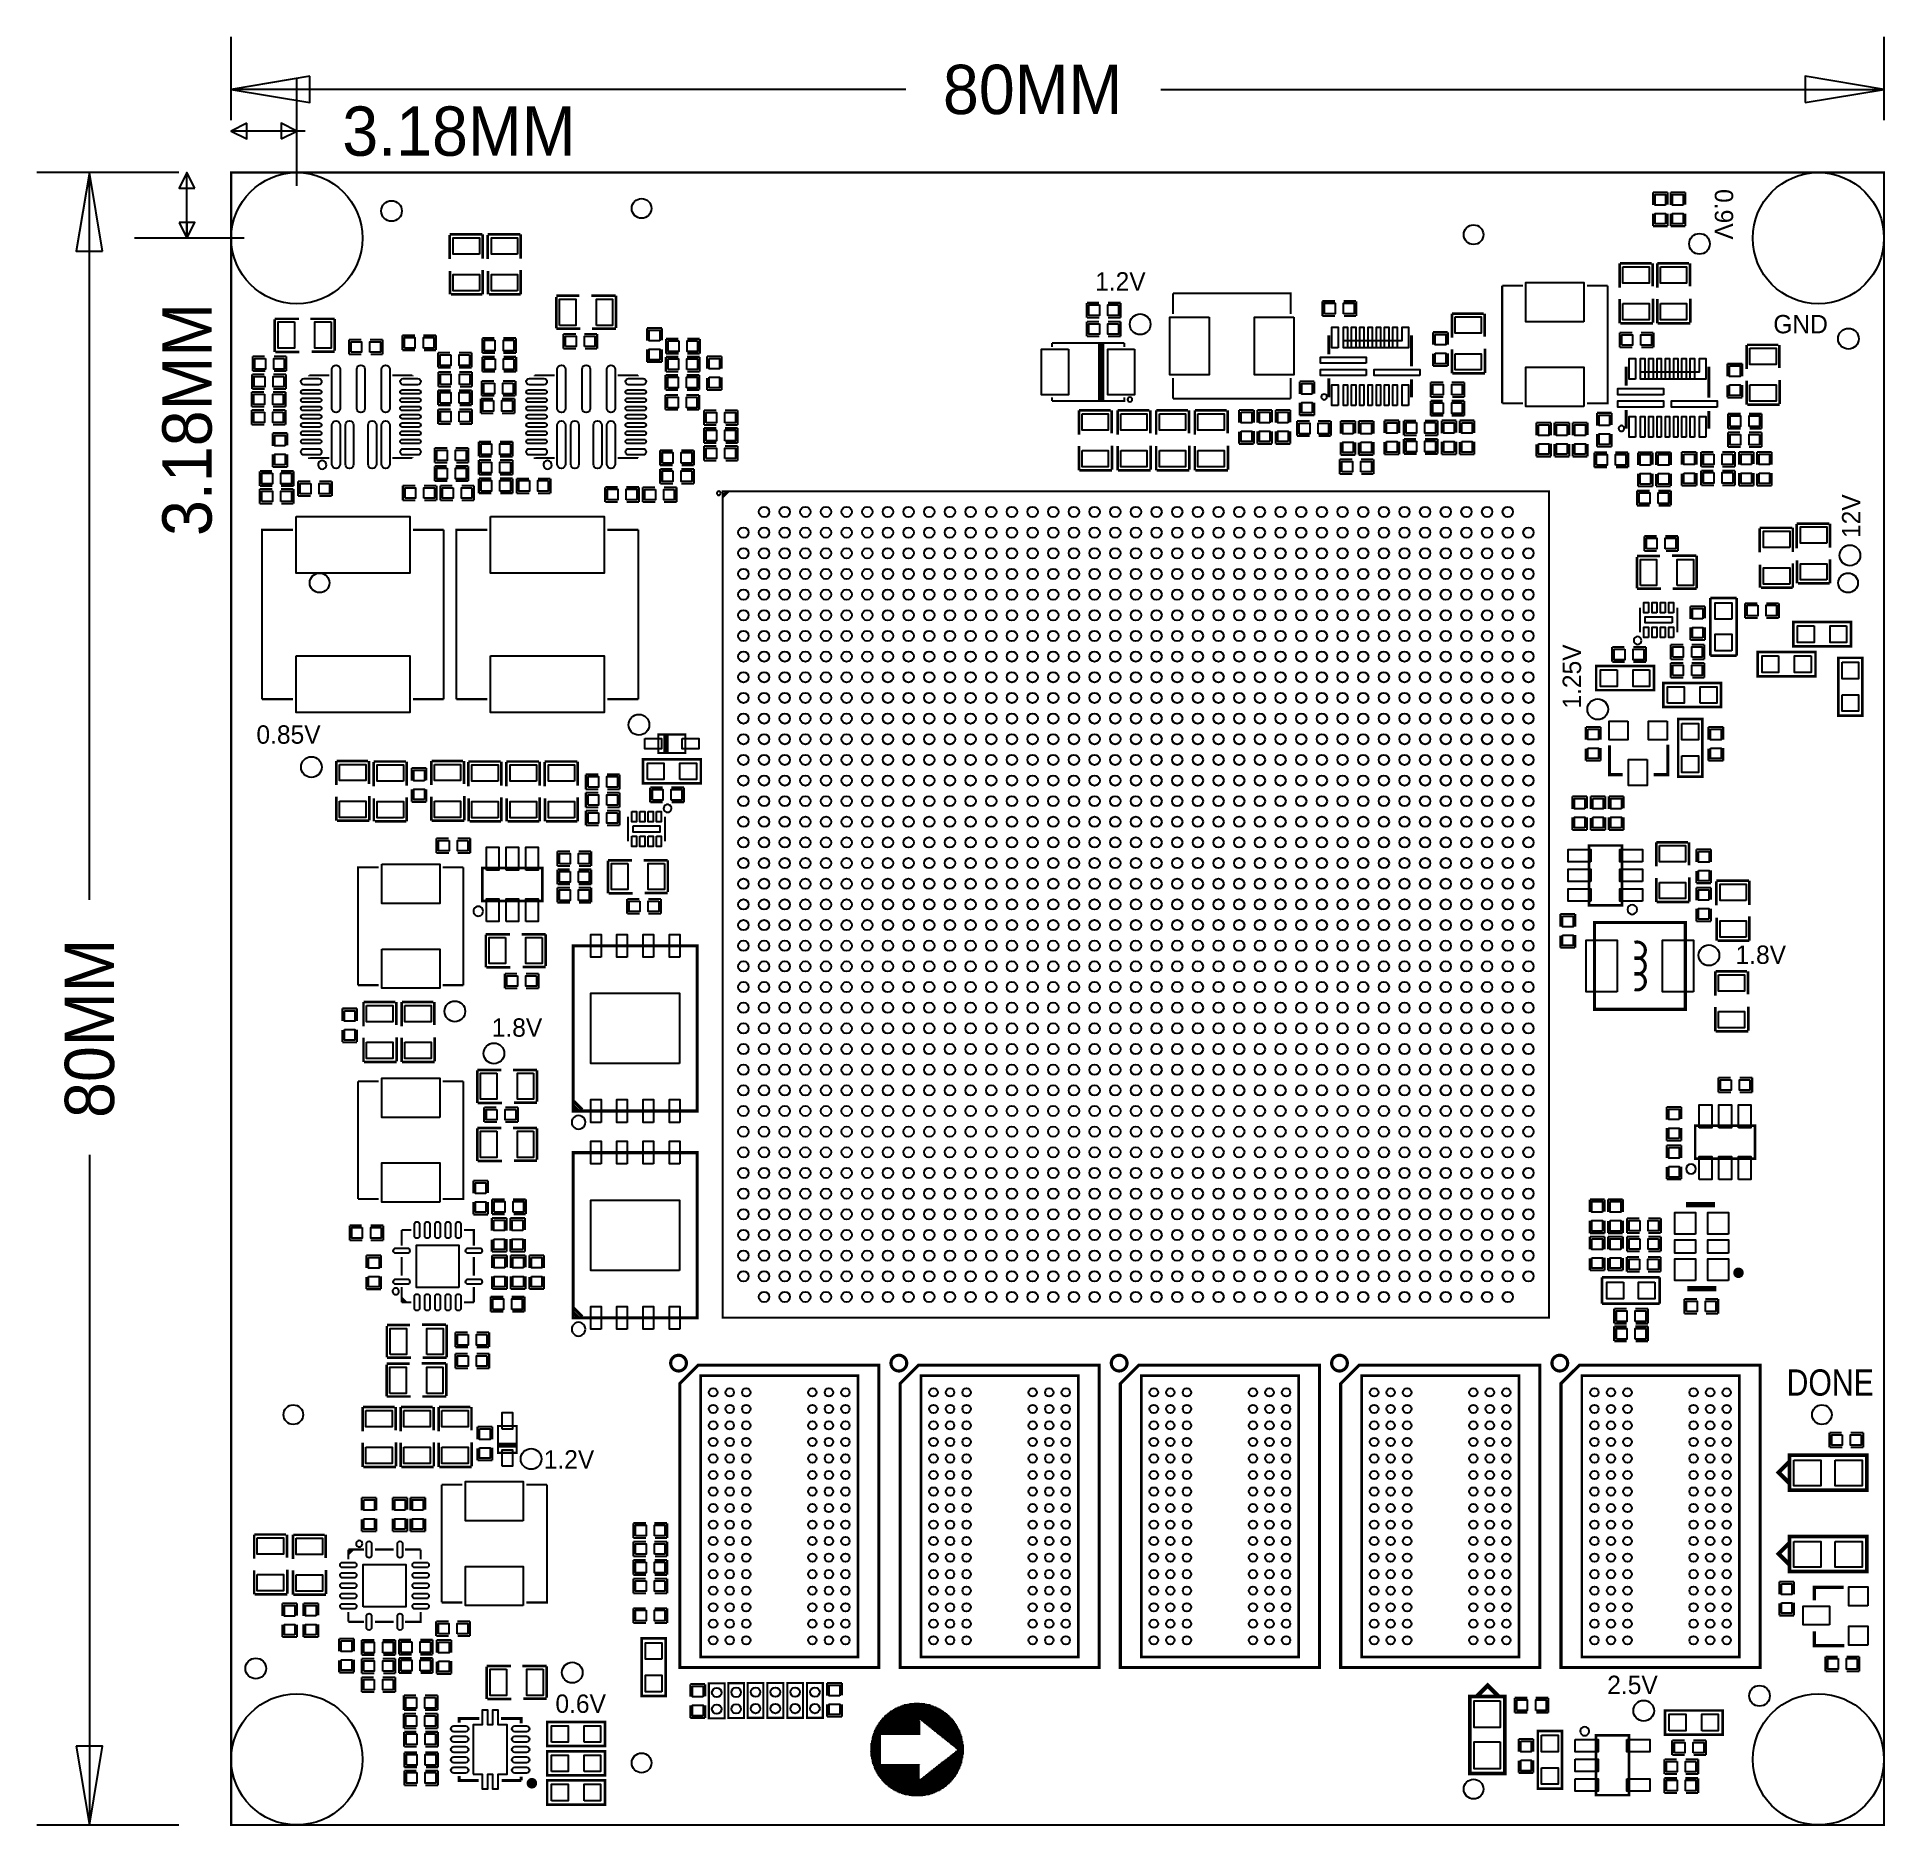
# Model space of a CAD drawing. Extents: x -9.4 to 80, y -0.1 to 86.6.
import ezdxf

# ---------------------------------------------------------------- set-up
doc = ezdxf.new("R2010")
doc.units = 0
for name, color, linetype in [('BG_DIMENSION', 85, 'CONTINUOUS'), ('BG_OUTLINE', 254, 'CONTINUOUS'), ('PG_SILKSCREEN_TOP', 2, 'CONTINUOUS'), ('PIN_TOP', 1, 'CONTINUOUS')]:
    doc.layers.add(name, color=color, linetype=linetype)

msp = doc.modelspace()

# ---------------------------------------------------------------- texts
at = {"layer": 'BG_DIMENSION', "width": 0.978723}
for s, p in [('80MM', (34.450528, 82.829146)), ('3.18MM', (5.378196, 80.811624))]:
    msp.add_text(s, height=2.3876, dxfattribs=at).set_placement(p)
for s, p in [('3.18MM', (-0.943864, 62.40145)), ('80MM', (-5.665216, 34.230564))]:
    msp.add_text(s, height=2.3876, rotation=90, dxfattribs=at).set_placement(p)
at = {"layer": 'PG_SILKSCREEN_TOP'}
for s, rotation, p in [('0.9V', 270, (71.808848, 79.198724)), ('12V', 90, (78.856078, 62.306962)), ('1.25V', 90, (65.334896, 54.048152))]:
    msp.add_text(s, height=0.889, rotation=rotation, dxfattribs=at).set_placement(p)
for s, p in [('1.2V', (41.818306, 74.286364)), ('GND', (74.641964, 72.214994)), ('0.85V', (1.223518, 52.348384)), ('1.8V', (72.815196, 41.689274)), ('1.8V', (12.611862, 38.162738)), ('1.2V', (15.128748, 17.256506)), ('2.5V', (66.604388, 6.339586)), ('0.6V', (15.695168, 5.429758))]:
    msp.add_text(s, height=0.889, dxfattribs=at).set_placement(p)
at = {"layer": 'PG_SILKSCREEN_TOP', "width": 0.86}
msp.add_text('DONE', height=1.27, dxfattribs=at).set_placement((75.285346, 20.788122))

# ---------------------------------------------------------------- linework, layer by layer
at = {"layer": 'BG_DIMENSION'}
for points in [[(0, 82.539992), (0, 86.562946)], [(79.999992, 82.539992), (79.999992, 86.562946)], [(3.81, 84.657946), (0, 84.022946), (3.81, 83.387946), (3.81, 84.657946)], [(0, 82.539992), (0, 84.545424)], [(3.17754, 79.362452), (3.17754, 84.545424)], [(76.189992, 83.387946), (79.999992, 84.022946), (76.189992, 84.657946), (76.189992, 83.387946)], [(32.659828, 84.022946), (0, 84.022946)], [(45.004228, 84.022946), (79.999992, 84.022946)], [(0.762, 82.386424), (0, 82.005424), (0.762, 81.624424), (0.762, 82.386424)], [(2.41554, 81.624424), (3.17754, 82.005424), (2.41554, 82.386424), (2.41554, 81.624424)], [(3.17754, 82.005424), (0, 82.005424)], [(3.587496, 82.005424), (3.17754, 82.005424)], [(-2.54, 79.999992), (-9.399016, 79.999992)], [(-6.224016, 76.189992), (-6.859016, 79.999992), (-7.494016, 76.189992), (-6.224016, 76.189992)], [(-6.859016, 44.784264), (-6.859016, 79.999992)], [(-2.54, 79.999992), (-4.677664, 79.999992)], [(-1.756664, 79.237992), (-2.137664, 79.999992), (-2.518664, 79.237992), (-1.756664, 79.237992)], [(-2.137664, 76.822452), (-2.137664, 79.999992)], [(-2.518664, 77.584452), (-2.137664, 76.822452), (-1.756664, 77.584452), (-2.518664, 77.584452)], [(-2.137664, 77.62875), (-2.137664, 76.822452)], [(0.63754, 76.822452), (-4.677664, 76.822452)], [(-6.859016, 32.439864), (-6.859016, 0)], [(-7.494016, 3.81), (-6.859016, 0), (-6.224016, 3.81), (-7.494016, 3.81)], [(-2.54, 0), (-9.399016, 0)]]:
    msp.add_lwpolyline(points, dxfattribs=at)
at = {"layer": 'BG_OUTLINE', "const_width": 0.1}
msp.add_lwpolyline([(0, 0), (79.999992, 0), (79.999992, 79.999992), (0, 79.999992), (0, 0)], dxfattribs=at)
at = {"layer": 'PG_SILKSCREEN_TOP'}
for points, const_width in [([(68.819065, 79.03906), (69.530265, 79.03906)], 0.1016), ([(68.819065, 78.425065), (68.819065, 79.034665)], 0.1016), ([(69.530265, 79.034665), (69.530265, 78.450465)], 0.1016), ([(69.668949, 79.03906), (70.380149, 79.03906)], 0.1016), ([(69.668949, 78.425065), (69.668949, 79.034665)], 0.1016), ([(70.380149, 79.034665), (70.380149, 78.450465)], 0.1016), ([(68.819065, 77.404671), (68.819065, 78.014271)], 0.1016), ([(69.530265, 77.404671), (69.530265, 78.014271)], 0.1016), ([(69.668949, 77.404671), (69.668949, 78.014271)], 0.1016), ([(70.380149, 77.404671), (70.380149, 78.014271)], 0.1016), ([(10.57463, 77.002411), (12.14943, 77.002411)], 0.127), ([(10.57463, 75.808611), (10.57463, 76.977011)], 0.127), ([(12.17483, 77.002411), (12.17483, 75.834011)], 0.127), ([(12.417958, 77.002411), (13.992758, 77.002411)], 0.127), ([(12.417958, 75.808611), (12.417958, 76.977011)], 0.127), ([(14.018158, 77.002411), (14.018158, 75.834011)], 0.127), ([(68.819065, 77.404671), (69.530265, 77.404671)], 0.1016), ([(69.668949, 77.404671), (70.380149, 77.404671)], 0.1016), ([(10.58733, 75.224411), (10.58733, 74.106811)], 0.127), ([(12.17483, 74.106811), (12.17483, 75.275211)], 0.127), ([(12.430658, 75.224411), (12.430658, 74.106811)], 0.127), ([(14.018158, 74.106811), (14.018158, 75.275211)], 0.127), ([(67.212108, 75.600306), (67.212108, 74.431906)], 0.127), ([(68.748808, 75.600306), (67.224808, 75.600306)], 0.127), ([(68.799608, 74.482706), (68.799608, 75.600306)], 0.127), ([(69.023052, 75.600306), (69.023052, 74.431906)], 0.127), ([(70.559752, 75.600306), (69.035752, 75.600306)], 0.127), ([(70.610552, 74.482706), (70.610552, 75.600306)], 0.127), ([(61.519537, 74.521517), (61.519537, 68.821503)], 0.1), ([(62.519535, 74.521517), (61.519537, 74.521517)], 0.1), ([(66.619526, 74.521517), (66.619526, 68.821503), (65.619528, 68.821503)], 0.1), ([(65.619528, 74.521517), (66.619526, 74.521517)], 0.1), ([(10.63813, 74.106811), (12.16213, 74.106811)], 0.127), ([(12.481458, 74.106811), (14.005458, 74.106811)], 0.127), ([(16.851909, 74.031907), (15.734309, 74.031907)], 0.127), ([(15.734309, 73.981107), (15.734309, 72.457107)], 0.127), ([(17.436109, 74.044607), (18.604509, 74.044607)], 0.127), ([(18.629909, 74.044607), (18.629909, 72.469807)], 0.127), ([(41.412592, 72.978518), (41.412592, 73.689718)], 0.1016), ([(41.416986, 73.689718), (42.001186, 73.689718)], 0.1016), ([(43.04698, 73.689718), (42.43738, 73.689718)], 0.1016), ([(43.04698, 72.978518), (43.04698, 73.689718)], 0.1016), ([(45.580859, 74.150626), (51.280847, 74.150626), (51.280847, 73.150628)], 0.1), ([(45.580859, 73.150628), (45.580859, 74.150626)], 0.1), ([(52.820468, 73.769601), (52.820468, 73.058401)], 0.1016), ([(52.820468, 73.769601), (53.430068, 73.769601)], 0.1016), ([(53.840863, 73.769601), (54.450463, 73.769601)], 0.1016), ([(54.454857, 73.769601), (54.454857, 73.058401)], 0.1016), ([(67.212108, 72.704706), (67.212108, 73.873106)], 0.127), ([(68.812308, 73.898506), (68.812308, 72.730106)], 0.127), ([(69.023052, 72.704706), (69.023052, 73.873106)], 0.127), ([(70.623252, 73.898506), (70.623252, 72.730106)], 0.127), ([(2.113001, 72.917101), (3.281401, 72.917101)], 0.127), ([(2.113001, 71.316901), (2.113001, 72.891701)], 0.127), ([(5.008601, 72.917101), (3.840201, 72.917101)], 0.127), ([(5.008601, 71.380401), (5.008601, 72.904401)], 0.127), ([(15.734309, 72.444407), (16.902709, 72.444407)], 0.127), ([(18.629909, 72.444407), (17.461509, 72.444407)], 0.127), ([(20.134834, 72.468054), (20.846034, 72.468054)], 0.1016), ([(20.134834, 71.85406), (20.134834, 72.46366)], 0.1016), ([(20.846034, 72.46366), (20.846034, 71.87946)], 0.1016), ([(41.412592, 72.06742), (41.412592, 72.77862)], 0.1016), ([(42.026586, 72.978518), (41.416986, 72.978518)], 0.1016), ([(41.416986, 72.77862), (42.001186, 72.77862)], 0.1016), ([(43.04698, 72.978518), (42.43738, 72.978518)], 0.1016), ([(43.04698, 72.77862), (42.43738, 72.77862)], 0.1016), ([(43.04698, 72.06742), (43.04698, 72.77862)], 0.1016), ([(52.820468, 73.058401), (53.430068, 73.058401)], 0.1016), ([(54.450463, 73.058401), (53.866263, 73.058401)], 0.1016), ([(59.085099, 73.172041), (59.085099, 72.003641)], 0.127), ([(60.621799, 73.172041), (59.097799, 73.172041)], 0.127), ([(60.672599, 72.054441), (60.672599, 73.172041)], 0.127), ([(68.812308, 72.704706), (67.237508, 72.704706)], 0.127), ([(70.623252, 72.704706), (69.048452, 72.704706)], 0.127), ([(5.698896, 71.906765), (5.698896, 71.195565)], 0.1016), ([(5.698896, 71.906765), (6.308496, 71.906765)], 0.1016), ([(6.719291, 71.906765), (7.328891, 71.906765)], 0.1016), ([(7.333285, 71.906765), (7.333285, 71.195565)], 0.1016), ([(8.281568, 72.110981), (8.281568, 71.399781)], 0.1016), ([(8.281568, 72.110981), (8.891168, 72.110981)], 0.1016), ([(9.301963, 72.110981), (9.911563, 72.110981)], 0.1016), ([(9.915957, 72.110981), (9.915957, 71.399781)], 0.1016), ([(12.154738, 71.268463), (12.154738, 71.979663)], 0.1016), ([(12.159132, 71.979663), (12.743332, 71.979663)], 0.1016), ([(13.789127, 71.979663), (13.179527, 71.979663)], 0.1016), ([(13.789127, 71.268463), (13.789127, 71.979663)], 0.1016), ([(16.079165, 72.180145), (16.079165, 71.468945)], 0.1016), ([(16.079165, 72.180145), (16.688765, 72.180145)], 0.1016), ([(17.099559, 72.180145), (17.709159, 72.180145)], 0.1016), ([(17.713554, 72.180145), (17.713554, 71.468945)], 0.1016), ([(21.049564, 71.236967), (21.049564, 71.948167)], 0.1016), ([(21.053958, 71.948167), (21.638158, 71.948167)], 0.1016), ([(22.683953, 71.948167), (22.074353, 71.948167)], 0.1016), ([(22.683953, 71.236967), (22.683953, 71.948167)], 0.1016), ([(43.227904, 71.740979), (39.727886, 71.740979)], 0.1), ([(39.727886, 71.560969), (39.727886, 71.740979)], 0.1), ([(42.026586, 72.06742), (41.416986, 72.06742)], 0.1016), ([(42.007587, 68.940985), (42.007587, 71.731276)], 0.1), ([(42.107587, 68.940985), (42.107587, 71.731276)], 0.1), ([(42.207586, 68.940985), (42.207586, 71.731276)], 0.1), ([(43.04698, 72.06742), (42.43738, 72.06742)], 0.1016), ([(43.227904, 71.560969), (43.227904, 71.740979)], 0.1), ([(53.13106, 72.115756), (53.13106, 71.199858)], 0.1524), ([(57.131052, 70.615658), (57.131052, 72.115756)], 0.1524), ([(58.177557, 72.269401), (58.177557, 71.659801)], 0.1016), ([(58.888757, 72.269401), (58.177557, 72.269401)], 0.1016), ([(58.888757, 72.269401), (58.888757, 71.659801)], 0.1016), ([(67.21033, 72.248395), (67.21033, 71.537195)], 0.1016), ([(67.21033, 72.248395), (67.81993, 72.248395)], 0.1016), ([(67.21033, 71.537195), (67.81993, 71.537195)], 0.1016), ([(68.230725, 72.248395), (68.840325, 72.248395)], 0.1016), ([(68.840325, 71.537195), (68.256125, 71.537195)], 0.1016), ([(68.844719, 72.248395), (68.844719, 71.537195)], 0.1016), ([(73.352279, 71.657439), (73.352279, 70.489039)], 0.127), ([(74.888979, 71.657439), (73.364979, 71.657439)], 0.127), ([(74.939779, 70.539839), (74.939779, 71.657439)], 0.127), ([(1.041324, 70.38594), (1.041324, 71.09714)], 0.1016), ([(1.045718, 71.09714), (1.629918, 71.09714)], 0.1016), ([(2.675712, 71.09714), (2.066112, 71.09714)], 0.1016), ([(3.306801, 71.316901), (2.138401, 71.316901)], 0.127), ([(2.675712, 70.38594), (2.675712, 71.09714)], 0.1016), ([(3.891001, 71.329601), (5.008601, 71.329601)], 0.127), ([(5.698896, 71.195565), (6.308496, 71.195565)], 0.1016), ([(7.328891, 71.195565), (6.744691, 71.195565)], 0.1016), ([(8.281568, 71.399781), (8.891168, 71.399781)], 0.1016), ([(9.911563, 71.399781), (9.327363, 71.399781)], 0.1016), ([(10.010978, 70.562597), (10.010978, 71.273797)], 0.1016), ([(10.015372, 71.273797), (10.599572, 71.273797)], 0.1016), ([(11.645367, 71.273797), (11.035767, 71.273797)], 0.1016), ([(11.645367, 70.562597), (11.645367, 71.273797)], 0.1016), ([(12.158904, 70.365112), (12.158904, 71.076312)], 0.1016), ([(12.768732, 71.268463), (12.159132, 71.268463)], 0.1016), ([(12.163298, 71.076312), (12.747498, 71.076312)], 0.1016), ([(13.789127, 71.268463), (13.179527, 71.268463)], 0.1016), ([(13.793292, 71.076312), (13.183692, 71.076312)], 0.1016), ([(13.793292, 70.365112), (13.793292, 71.076312)], 0.1016), ([(16.079165, 71.468945), (16.688765, 71.468945)], 0.1016), ([(17.709159, 71.468945), (17.124959, 71.468945)], 0.1016), ([(20.134834, 70.833666), (20.134834, 71.443266)], 0.1016), ([(20.134834, 70.833666), (20.846034, 70.833666)], 0.1016), ([(20.846034, 70.833666), (20.846034, 71.443266)], 0.1016), ([(21.041131, 71.075728), (21.041131, 70.364528)], 0.1016), ([(21.041131, 71.075728), (21.650731, 71.075728)], 0.1016), ([(21.663558, 71.236967), (21.053958, 71.236967)], 0.1016), ([(22.061526, 71.075728), (22.671126, 71.075728)], 0.1016), ([(22.683953, 71.236967), (22.074353, 71.236967)], 0.1016), ([(22.67552, 71.075728), (22.67552, 70.364528)], 0.1016), ([(23.034371, 71.106005), (23.034371, 70.496405)], 0.1016), ([(23.745571, 71.106005), (23.034371, 71.106005)], 0.1016), ([(23.745571, 71.106005), (23.745571, 70.496405)], 0.1016), ([(58.177557, 70.639407), (58.177557, 71.223607)], 0.1016), ([(58.888757, 70.634987), (58.177557, 70.634987)], 0.1016), ([(58.888757, 71.249007), (58.888757, 70.639407)], 0.1016), ([(59.085099, 70.276441), (59.085099, 71.444841)], 0.127), ([(60.685299, 71.470241), (60.685299, 70.301841)], 0.127), ([(67.520922, 70.59455), (67.520922, 69.678652)], 0.1524), ([(71.520914, 69.094452), (71.520914, 70.59455)], 0.1524), ([(72.424671, 70.739559), (72.424671, 70.129959)], 0.1016), ([(73.135871, 70.739559), (72.424671, 70.739559)], 0.1016), ([(73.135871, 70.739559), (73.135871, 70.129959)], 0.1016), ([(1.01567, 69.518276), (1.01567, 70.229476)], 0.1016), ([(1.020064, 70.229476), (1.604264, 70.229476)], 0.1016), ([(1.655318, 70.38594), (1.045718, 70.38594)], 0.1016), ([(2.650058, 70.229476), (2.040458, 70.229476)], 0.1016), ([(2.675712, 70.38594), (2.066112, 70.38594)], 0.1016), ([(2.650058, 69.518276), (2.650058, 70.229476)], 0.1016), ([(4.747412, 70.178905), (3.777412, 70.178905)], 0.1), ([(3.777412, 70.1389), (3.777412, 70.178905)], 0.1), ([(7.807401, 70.178905), (8.777402, 70.178905)], 0.1), ([(8.777402, 70.1389), (8.777402, 70.178905)], 0.1), ([(10.624972, 70.562597), (10.015372, 70.562597)], 0.1016), ([(10.024389, 70.343903), (10.024389, 69.632703)], 0.1016), ([(10.024389, 70.343903), (10.633989, 70.343903)], 0.1016), ([(11.645367, 70.562597), (11.035767, 70.562597)], 0.1016), ([(11.044784, 70.343903), (11.654384, 70.343903)], 0.1016), ([(11.658778, 70.343903), (11.658778, 69.632703)], 0.1016), ([(12.126544, 69.192267), (12.126544, 69.903467)], 0.1016), ([(12.130938, 69.903467), (12.715138, 69.903467)], 0.1016), ([(12.772898, 70.365112), (12.163298, 70.365112)], 0.1016), ([(13.760933, 69.903467), (13.151333, 69.903467)], 0.1016), ([(13.793292, 70.365112), (13.183692, 70.365112)], 0.1016), ([(13.760933, 69.192267), (13.760933, 69.903467)], 0.1016), ([(15.654325, 70.178905), (14.684324, 70.178905)], 0.1), ([(14.684324, 70.1389), (14.684324, 70.178905)], 0.1), ([(18.714339, 70.178905), (19.68434, 70.178905)], 0.1), ([(19.68434, 70.1389), (19.68434, 70.178905)], 0.1), ([(21.023351, 70.190893), (21.023351, 69.479693)], 0.1016), ([(21.023351, 70.190893), (21.632951, 70.190893)], 0.1016), ([(21.041131, 70.364528), (21.650731, 70.364528)], 0.1016), ([(22.043746, 70.190893), (22.653346, 70.190893)], 0.1016), ([(22.671126, 70.364528), (22.086926, 70.364528)], 0.1016), ([(22.65774, 70.190893), (22.65774, 69.479693)], 0.1016), ([(23.034371, 69.47601), (23.034371, 70.06021)], 0.1016), ([(23.745571, 70.08561), (23.745571, 69.47601)], 0.1016), ([(45.580859, 70.050635), (45.580859, 69.050637)], 0.1), ([(51.280847, 70.050635), (51.280847, 69.050637)], 0.1), ([(51.715543, 69.886957), (52.426743, 69.886957)], 0.1016), ([(51.715543, 69.272937), (51.715543, 69.882537)], 0.1016), ([(52.426743, 69.882537), (52.426743, 69.298337)], 0.1016), ([(53.13106, 70.031458), (53.13106, 69.115559)], 0.1524), ([(57.131052, 69.115559), (57.131052, 69.980658)], 0.1524), ([(58.056297, 69.839205), (58.056297, 69.128005)], 0.1016), ([(58.056297, 69.839205), (58.665897, 69.839205)], 0.1016), ([(59.076692, 69.839205), (59.686292, 69.839205)], 0.1016), ([(60.685299, 70.276441), (59.110499, 70.276441)], 0.127), ([(59.690686, 69.839205), (59.690686, 69.128005)], 0.1016), ([(73.352279, 68.761839), (73.352279, 69.930239)], 0.127), ([(74.952479, 69.955639), (74.952479, 68.787239)], 0.127), ([(0.996264, 68.660137), (0.996264, 69.371337)], 0.1016), ([(1.000658, 69.371337), (1.584858, 69.371337)], 0.1016), ([(1.629664, 69.518276), (1.020064, 69.518276)], 0.1016), ([(2.630653, 69.371337), (2.021053, 69.371337)], 0.1016), ([(2.650058, 69.518276), (2.040458, 69.518276)], 0.1016), ([(2.630653, 68.660137), (2.630653, 69.371337)], 0.1016), ([(10.014864, 69.449442), (10.014864, 68.738242)], 0.1016), ([(10.014864, 69.449442), (10.624464, 69.449442)], 0.1016), ([(10.024389, 69.632703), (10.633989, 69.632703)], 0.1016), ([(11.035259, 69.449442), (11.644859, 69.449442)], 0.1016), ([(11.654384, 69.632703), (11.070184, 69.632703)], 0.1016), ([(11.649278, 69.449442), (11.649278, 68.738242)], 0.1016), ([(12.083212, 68.346066), (12.083212, 69.057266)], 0.1016), ([(12.087606, 69.057266), (12.671806, 69.057266)], 0.1016), ([(12.740538, 69.192267), (12.130938, 69.192267)], 0.1016), ([(13.7176, 69.057266), (13.108, 69.057266)], 0.1016), ([(13.760933, 69.192267), (13.151333, 69.192267)], 0.1016), ([(13.7176, 68.346066), (13.7176, 69.057266)], 0.1016), ([(21.018525, 69.225033), (21.018525, 68.513833)], 0.1016), ([(21.018525, 69.225033), (21.628125, 69.225033)], 0.1016), ([(21.023351, 69.479693), (21.632951, 69.479693)], 0.1016), ([(22.03892, 69.225033), (22.64852, 69.225033)], 0.1016), ([(22.653346, 69.479693), (22.069146, 69.479693)], 0.1016), ([(22.652914, 69.225033), (22.652914, 68.513833)], 0.1016), ([(23.745571, 69.471616), (23.034371, 69.471616)], 0.1016), ([(39.727886, 68.940985), (43.227904, 68.940985), (43.227904, 69.120995)], 0.1), ([(39.727886, 69.120995), (39.727886, 68.940985)], 0.1), ([(45.580859, 69.050637), (51.280847, 69.050637)], 0.1), ([(51.715543, 68.252543), (51.715543, 68.862143)], 0.1016), ([(52.426743, 68.252543), (52.426743, 68.862143)], 0.1016), ([(58.056297, 69.128005), (58.665897, 69.128005)], 0.1016), ([(58.056297, 68.234941), (58.056297, 68.946141)], 0.1016), ([(58.060692, 68.946141), (58.644892, 68.946141)], 0.1016), ([(59.690686, 68.946141), (59.081086, 68.946141)], 0.1016), ([(59.686292, 69.128005), (59.102092, 69.128005)], 0.1016), ([(59.690686, 68.234941), (59.690686, 68.946141)], 0.1016), ([(72.424671, 69.109565), (72.424671, 69.693765)], 0.1016), ([(73.135871, 69.105145), (72.424671, 69.105145)], 0.1016), ([(73.135871, 69.719165), (73.135871, 69.109565)], 0.1016), ([(0.995248, 67.790187), (0.995248, 68.501387)], 0.1016), ([(0.999642, 68.501387), (1.583842, 68.501387)], 0.1016), ([(1.610258, 68.660137), (1.000658, 68.660137)], 0.1016), ([(2.629637, 68.501387), (2.020037, 68.501387)], 0.1016), ([(2.630653, 68.660137), (2.021053, 68.660137)], 0.1016), ([(2.629637, 67.790187), (2.629637, 68.501387)], 0.1016), ([(10.014864, 68.738242), (10.624464, 68.738242)], 0.1016), ([(10.021976, 68.539233), (10.021976, 67.828033)], 0.1016), ([(10.021976, 68.539233), (10.631576, 68.539233)], 0.1016), ([(11.042371, 68.539233), (11.651971, 68.539233)], 0.1016), ([(11.644859, 68.738242), (11.060659, 68.738242)], 0.1016), ([(11.656365, 68.539233), (11.656365, 67.828033)], 0.1016), ([(12.697206, 68.346066), (12.087606, 68.346066)], 0.1016), ([(13.7176, 68.346066), (13.108, 68.346066)], 0.1016), ([(21.018525, 68.513833), (21.628125, 68.513833)], 0.1016), ([(22.64852, 68.513833), (22.06432, 68.513833)], 0.1016), ([(22.881615, 68.486655), (22.881615, 67.775455)], 0.1016), ([(22.881615, 68.486655), (23.491215, 68.486655)], 0.1016), ([(23.90201, 68.486655), (24.51161, 68.486655)], 0.1016), ([(24.516004, 68.486655), (24.516004, 67.775455)], 0.1016), ([(41.031211, 68.48475), (41.031211, 67.31635)], 0.127), ([(42.567911, 68.48475), (41.043911, 68.48475)], 0.127), ([(42.618711, 67.36715), (42.618711, 68.48475)], 0.127), ([(42.901972, 68.48475), (42.901972, 67.31635)], 0.127), ([(44.438672, 68.48475), (42.914672, 68.48475)], 0.127), ([(44.489472, 67.36715), (44.489472, 68.48475)], 0.127), ([(44.772732, 68.48475), (44.772732, 67.31635)], 0.127), ([(46.309432, 68.48475), (44.785432, 68.48475)], 0.127), ([(46.360232, 67.36715), (46.360232, 68.48475)], 0.127), ([(46.643493, 68.48475), (46.643493, 67.31635)], 0.127), ([(48.180193, 68.48475), (46.656193, 68.48475)], 0.127), ([(48.230993, 67.36715), (48.230993, 68.48475)], 0.127), ([(48.785678, 68.501412), (48.785678, 67.891812)], 0.1016), ([(49.496878, 68.501412), (48.785678, 68.501412)], 0.1016), ([(49.496878, 68.501412), (49.496878, 67.891812)], 0.1016), ([(49.668735, 68.501438), (50.379935, 68.501438)], 0.1016), ([(49.668735, 67.887418), (49.668735, 68.497018)], 0.1016), ([(50.379935, 68.497018), (50.379935, 67.912818)], 0.1016), ([(50.551791, 68.501438), (51.262991, 68.501438)], 0.1016), ([(50.551791, 67.887418), (50.551791, 68.497018)], 0.1016), ([(51.262991, 68.497018), (51.262991, 67.912818)], 0.1016), ([(51.591159, 67.966031), (51.591159, 67.254831)], 0.1016), ([(51.591159, 67.966031), (52.200759, 67.966031)], 0.1016), ([(51.715543, 68.252543), (52.426743, 68.252543)], 0.1016), ([(52.611553, 67.966031), (53.221153, 67.966031)], 0.1016), ([(53.225573, 67.966031), (53.225573, 67.254831)], 0.1016), ([(53.704109, 67.9688), (54.415309, 67.9688)], 0.1016), ([(53.704109, 67.354806), (53.704109, 67.964406)], 0.1016), ([(54.415309, 67.964406), (54.415309, 67.380206)], 0.1016), ([(54.578936, 67.9688), (54.578936, 67.3592)], 0.1016), ([(55.290136, 67.9688), (54.578936, 67.9688)], 0.1016), ([(55.290136, 67.9688), (55.290136, 67.3592)], 0.1016), ([(55.821072, 67.992828), (55.821072, 67.383228)], 0.1016), ([(56.532272, 67.992828), (55.821072, 67.992828)], 0.1016), ([(56.532272, 67.992828), (56.532272, 67.383228)], 0.1016), ([(56.760948, 67.280663), (56.760948, 67.991863)], 0.1016), ([(56.765342, 67.991863), (57.349542, 67.991863)], 0.1016), ([(58.395337, 67.991863), (57.785737, 67.991863)], 0.1016), ([(58.670292, 68.234941), (58.060692, 68.234941)], 0.1016), ([(58.395337, 67.280663), (58.395337, 67.991863)], 0.1016), ([(58.591069, 67.994352), (59.302269, 67.994352)], 0.1016), ([(58.591069, 67.380333), (58.591069, 67.989933)], 0.1016), ([(59.690686, 68.234941), (59.081086, 68.234941)], 0.1016), ([(59.302269, 67.989933), (59.302269, 67.405733)], 0.1016), ([(59.460232, 67.994327), (59.460232, 67.384727)], 0.1016), ([(60.171432, 67.994327), (59.460232, 67.994327)], 0.1016), ([(60.171432, 67.994327), (60.171432, 67.384727)], 0.1016), ([(62.519535, 68.821503), (61.519537, 68.821503)], 0.1), ([(66.105405, 68.365751), (66.816605, 68.365751)], 0.1016), ([(66.105405, 67.751731), (66.105405, 68.361331)], 0.1016), ([(66.816605, 68.361331), (66.816605, 67.777131)], 0.1016), ([(67.520922, 68.510252), (67.520922, 67.594353)], 0.1524), ([(71.520914, 67.594353), (71.520914, 68.459452)], 0.1524), ([(72.446159, 68.317999), (72.446159, 67.606799)], 0.1016), ([(72.446159, 68.317999), (73.055759, 68.317999)], 0.1016), ([(74.952479, 68.761839), (73.377679, 68.761839)], 0.127), ([(73.466554, 68.317999), (74.076154, 68.317999)], 0.1016), ([(74.080548, 68.317999), (74.080548, 67.606799)], 0.1016), ([(1.609242, 67.790187), (0.999642, 67.790187)], 0.1016), ([(2.005152, 67.38239), (2.716352, 67.38239)], 0.1016), ([(2.005152, 66.768396), (2.005152, 67.377996)], 0.1016), ([(2.629637, 67.790187), (2.020037, 67.790187)], 0.1016), ([(2.716352, 67.377996), (2.716352, 66.793796)], 0.1016), ([(10.021976, 67.828033), (10.631576, 67.828033)], 0.1016), ([(11.651971, 67.828033), (11.067771, 67.828033)], 0.1016), ([(22.881615, 67.775455), (23.491215, 67.775455)], 0.1016), ([(22.881615, 67.62369), (22.881615, 66.91249)], 0.1016), ([(22.881615, 67.62369), (23.491215, 67.62369)], 0.1016), ([(23.90201, 67.62369), (24.51161, 67.62369)], 0.1016), ([(24.51161, 67.775455), (23.92741, 67.775455)], 0.1016), ([(24.516004, 67.62369), (24.516004, 66.91249)], 0.1016), ([(48.785678, 66.871418), (48.785678, 67.455618)], 0.1016), ([(49.496878, 67.481018), (49.496878, 66.871418)], 0.1016), ([(49.668735, 66.867024), (49.668735, 67.476624)], 0.1016), ([(50.379935, 66.867024), (50.379935, 67.476624)], 0.1016), ([(50.551791, 66.867024), (50.551791, 67.476649)], 0.1016), ([(51.262991, 66.867024), (51.262991, 67.476649)], 0.1016), ([(51.591159, 67.254831), (52.200759, 67.254831)], 0.1016), ([(53.221153, 67.254831), (52.636953, 67.254831)], 0.1016), ([(56.760948, 66.381503), (56.760948, 67.092703)], 0.1016), ([(57.374942, 67.280663), (56.765342, 67.280663)], 0.1016), ([(56.765342, 67.092703), (57.349542, 67.092703)], 0.1016), ([(58.395337, 67.280663), (57.785737, 67.280663)], 0.1016), ([(58.395337, 67.092703), (57.785737, 67.092703)], 0.1016), ([(58.395337, 66.381503), (58.395337, 67.092703)], 0.1016), ([(63.169952, 67.888764), (63.169952, 67.279164)], 0.1016), ([(63.881152, 67.888764), (63.169952, 67.888764)], 0.1016), ([(63.881152, 67.888764), (63.881152, 67.279164)], 0.1016), ([(64.053009, 67.88879), (64.764209, 67.88879)], 0.1016), ([(64.053009, 67.27477), (64.053009, 67.88437)], 0.1016), ([(64.764209, 67.88437), (64.764209, 67.30017)], 0.1016), ([(64.936065, 67.88879), (65.647265, 67.88879)], 0.1016), ([(64.936065, 67.27477), (64.936065, 67.88437)], 0.1016), ([(65.647265, 67.88437), (65.647265, 67.30017)], 0.1016), ([(66.105405, 66.731337), (66.105405, 67.340937)], 0.1016), ([(66.816605, 66.731337), (66.816605, 67.340937)], 0.1016), ([(72.446159, 67.606799), (73.055759, 67.606799)], 0.1016), ([(72.446159, 66.713735), (72.446159, 67.424935)], 0.1016), ([(72.450554, 67.424935), (73.034754, 67.424935)], 0.1016), ([(74.080548, 67.424935), (73.470948, 67.424935)], 0.1016), ([(74.076154, 67.606799), (73.491954, 67.606799)], 0.1016), ([(74.080548, 66.713735), (74.080548, 67.424935)], 0.1016), ([(2.005152, 65.747976), (2.005152, 66.357576)], 0.1016), ([(2.716352, 65.747976), (2.716352, 66.357576)], 0.1016), ([(4.747412, 66.178887), (3.777412, 66.178887), (3.777412, 66.218892)], 0.1), ([(8.777402, 66.178887), (7.807401, 66.178887)], 0.1), ([(8.777402, 66.218892), (8.777402, 66.178887)], 0.1), ([(9.845853, 66.66705), (9.845853, 65.95585)], 0.1016), ([(9.845853, 66.66705), (10.455453, 66.66705)], 0.1016), ([(10.866272, 66.66705), (11.475872, 66.66705)], 0.1016), ([(11.480267, 66.66705), (11.480267, 65.95585)], 0.1016), ([(11.98913, 66.252928), (11.98913, 66.964128)], 0.1016), ([(11.993524, 66.964128), (12.577724, 66.964128)], 0.1016), ([(12.603124, 66.252928), (11.993524, 66.252928)], 0.1016), ([(13.623544, 66.964128), (13.013944, 66.964128)], 0.1016), ([(13.623544, 66.252928), (13.013944, 66.252928)], 0.1016), ([(13.623544, 66.252928), (13.623544, 66.964128)], 0.1016), ([(15.654325, 66.178887), (14.684324, 66.178887), (14.684324, 66.218892)], 0.1), ([(19.68434, 66.178887), (18.714339, 66.178887)], 0.1), ([(19.68434, 66.218892), (19.68434, 66.178887)], 0.1), ([(20.763941, 66.543123), (20.763941, 65.831923)], 0.1016), ([(20.763941, 66.543123), (21.373541, 66.543123)], 0.1016), ([(21.784335, 66.543123), (22.393935, 66.543123)], 0.1016), ([(22.398355, 66.543123), (22.398355, 65.831923)], 0.1016), ([(22.881615, 66.91249), (23.491215, 66.91249)], 0.1016), ([(22.881615, 66.760725), (22.881615, 66.049525)], 0.1016), ([(22.881615, 66.760725), (23.491215, 66.760725)], 0.1016), ([(23.90201, 66.760725), (24.51161, 66.760725)], 0.1016), ([(24.51161, 66.91249), (23.92741, 66.91249)], 0.1016), ([(24.516004, 66.760725), (24.516004, 66.049525)], 0.1016), ([(41.031211, 65.58915), (41.031211, 66.75755)], 0.127), ([(42.631411, 66.78295), (42.631411, 65.61455)], 0.127), ([(42.901972, 65.58915), (42.901972, 66.75755)], 0.127), ([(44.502172, 66.78295), (44.502172, 65.61455)], 0.127), ([(44.772732, 65.58915), (44.772732, 66.75755)], 0.127), ([(46.372932, 66.78295), (46.372932, 65.61455)], 0.127), ([(46.643493, 65.58915), (46.643493, 66.75755)], 0.127), ([(48.243693, 66.78295), (48.243693, 65.61455)], 0.127), ([(49.496878, 66.866999), (48.785678, 66.866999)], 0.1016), ([(49.668735, 66.867024), (50.379935, 66.867024)], 0.1016), ([(50.551791, 66.867024), (51.262991, 66.867024)], 0.1016), ([(53.704109, 66.334411), (53.704109, 66.944011)], 0.1016), ([(53.704109, 66.334411), (54.415309, 66.334411)], 0.1016), ([(54.415309, 66.334411), (54.415309, 66.944011)], 0.1016), ([(54.578936, 66.338806), (54.578936, 66.923006)], 0.1016), ([(55.290136, 66.334386), (54.578936, 66.334386)], 0.1016), ([(55.290136, 66.948406), (55.290136, 66.338806)], 0.1016), ([(55.821072, 66.362834), (55.821072, 66.947034)], 0.1016), ([(56.532272, 66.35844), (55.821072, 66.35844)], 0.1016), ([(56.532272, 66.972434), (56.532272, 66.362834)], 0.1016), ([(57.374942, 66.381503), (56.765342, 66.381503)], 0.1016), ([(58.395337, 66.381503), (57.785737, 66.381503)], 0.1016), ([(58.591069, 66.359938), (58.591069, 66.969538)], 0.1016), ([(58.591069, 66.359938), (59.302269, 66.359938)], 0.1016), ([(59.302269, 66.359938), (59.302269, 66.969538)], 0.1016), ([(59.460232, 66.364333), (59.460232, 66.948533)], 0.1016), ([(60.171432, 66.359913), (59.460232, 66.359913)], 0.1016), ([(60.171432, 66.973933), (60.171432, 66.364333)], 0.1016), ([(63.169952, 66.25877), (63.169952, 66.84297)], 0.1016), ([(63.881152, 66.254351), (63.169952, 66.254351)], 0.1016), ([(63.881152, 66.86837), (63.881152, 66.25877)], 0.1016), ([(64.053009, 66.254376), (64.053009, 66.863976)], 0.1016), ([(64.053009, 66.254376), (64.764209, 66.254376)], 0.1016), ([(64.764209, 66.254376), (64.764209, 66.863976)], 0.1016), ([(64.936065, 66.254376), (64.936065, 66.863976)], 0.1016), ([(64.936065, 66.254376), (65.647265, 66.254376)], 0.1016), ([(65.647265, 66.254376), (65.647265, 66.863976)], 0.1016), ([(65.981021, 66.444825), (65.981021, 65.733625)], 0.1016), ([(65.981021, 66.444825), (66.590621, 66.444825)], 0.1016), ([(66.105405, 66.731337), (66.816605, 66.731337)], 0.1016), ([(67.001415, 66.444825), (67.611015, 66.444825)], 0.1016), ([(67.615435, 66.444825), (67.615435, 65.733625)], 0.1016), ([(68.093971, 66.447594), (68.805171, 66.447594)], 0.1016), ([(68.093971, 65.8336), (68.093971, 66.4432)], 0.1016), ([(68.805171, 66.4432), (68.805171, 65.859)], 0.1016), ([(68.968798, 66.447594), (68.968798, 65.837994)], 0.1016), ([(69.679998, 66.447594), (68.968798, 66.447594)], 0.1016), ([(69.679998, 66.447594), (69.679998, 65.837994)], 0.1016), ([(70.210934, 66.471622), (70.210934, 65.862022)], 0.1016), ([(70.922134, 66.471622), (70.210934, 66.471622)], 0.1016), ([(70.922134, 66.471622), (70.922134, 65.862022)], 0.1016), ([(71.15081, 65.759457), (71.15081, 66.470657)], 0.1016), ([(71.155204, 66.470657), (71.739404, 66.470657)], 0.1016), ([(72.785199, 66.470657), (72.175599, 66.470657)], 0.1016), ([(73.060154, 66.713735), (72.450554, 66.713735)], 0.1016), ([(72.785199, 65.759457), (72.785199, 66.470657)], 0.1016), ([(72.980931, 66.473146), (73.692131, 66.473146)], 0.1016), ([(72.980931, 65.859127), (72.980931, 66.468727)], 0.1016), ([(74.080548, 66.713735), (73.470948, 66.713735)], 0.1016), ([(73.692131, 66.468727), (73.692131, 65.884527)], 0.1016), ([(73.850094, 66.473121), (73.850094, 65.863521)], 0.1016), ([(74.561294, 66.473121), (73.850094, 66.473121)], 0.1016), ([(74.561294, 66.473121), (74.561294, 65.863521)], 0.1016), ([(1.385392, 64.830579), (1.385392, 65.541779)], 0.1016), ([(1.389786, 65.541779), (1.973986, 65.541779)], 0.1016), ([(2.005152, 65.747976), (2.716352, 65.747976)], 0.1016), ([(3.019781, 65.541779), (2.410181, 65.541779)], 0.1016), ([(3.019781, 64.830579), (3.019781, 65.541779)], 0.1016), ([(9.845853, 65.95585), (10.455453, 65.95585)], 0.1016), ([(9.845878, 65.072641), (9.845878, 65.783841)], 0.1016), ([(9.850272, 65.783841), (10.434472, 65.783841)], 0.1016), ([(11.480267, 65.783841), (10.870667, 65.783841)], 0.1016), ([(11.475872, 65.95585), (10.891672, 65.95585)], 0.1016), ([(11.480267, 65.072641), (11.480267, 65.783841)], 0.1016), ([(11.98913, 65.367586), (11.98913, 66.078786)], 0.1016), ([(11.993524, 66.078786), (12.577724, 66.078786)], 0.1016), ([(12.603124, 65.367586), (11.993524, 65.367586)], 0.1016), ([(13.623519, 66.078786), (13.013919, 66.078786)], 0.1016), ([(13.623519, 65.367586), (13.013919, 65.367586)], 0.1016), ([(13.623519, 65.367586), (13.623519, 66.078786)], 0.1016), ([(20.763941, 65.831923), (21.373541, 65.831923)], 0.1016), ([(20.763941, 64.940586), (20.763941, 65.651786)], 0.1016), ([(20.768335, 65.651786), (21.352535, 65.651786)], 0.1016), ([(22.39833, 65.651786), (21.78873, 65.651786)], 0.1016), ([(22.393935, 65.831923), (21.809735, 65.831923)], 0.1016), ([(22.39833, 64.940586), (22.39833, 65.651786)], 0.1016), ([(22.881615, 66.049525), (23.491215, 66.049525)], 0.1016), ([(24.51161, 66.049525), (23.92741, 66.049525)], 0.1016), ([(42.631411, 65.58915), (41.056611, 65.58915)], 0.127), ([(44.502172, 65.58915), (42.927372, 65.58915)], 0.127), ([(46.372932, 65.58915), (44.798132, 65.58915)], 0.127), ([(48.243693, 65.58915), (46.668893, 65.58915)], 0.127), ([(53.658948, 66.113152), (53.658948, 65.401952)], 0.1016), ([(53.658948, 66.113152), (54.268548, 66.113152)], 0.1016), ([(53.658948, 65.401952), (54.268548, 65.401952)], 0.1016), ([(54.679342, 66.113152), (55.288942, 66.113152)], 0.1016), ([(55.288942, 65.401952), (54.704742, 65.401952)], 0.1016), ([(55.293362, 66.113152), (55.293362, 65.401952)], 0.1016), ([(65.981021, 65.733625), (66.590621, 65.733625)], 0.1016), ([(67.611015, 65.733625), (67.026815, 65.733625)], 0.1016), ([(68.093971, 64.813205), (68.093971, 65.422805)], 0.1016), ([(68.805171, 64.813205), (68.805171, 65.422805)], 0.1016), ([(68.968798, 64.8176), (68.968798, 65.4018)], 0.1016), ([(69.679998, 65.4272), (69.679998, 64.8176)], 0.1016), ([(70.210934, 64.841628), (70.210934, 65.425828)], 0.1016), ([(70.922134, 65.451228), (70.922134, 64.841628)], 0.1016), ([(71.15081, 64.860297), (71.15081, 65.571497)], 0.1016), ([(71.764804, 65.759457), (71.155204, 65.759457)], 0.1016), ([(71.155204, 65.571497), (71.739404, 65.571497)], 0.1016), ([(72.785199, 65.759457), (72.175599, 65.759457)], 0.1016), ([(72.785199, 65.571497), (72.175599, 65.571497)], 0.1016), ([(72.785199, 64.860297), (72.785199, 65.571497)], 0.1016), ([(72.980931, 64.838732), (72.980931, 65.448332)], 0.1016), ([(73.692131, 64.838732), (73.692131, 65.448332)], 0.1016), ([(73.850094, 64.843127), (73.850094, 65.427327)], 0.1016), ([(74.561294, 65.452727), (74.561294, 64.843127)], 0.1016), ([(1.385392, 64.675969), (1.385392, 63.964769)], 0.1016), ([(1.385392, 64.675969), (1.994992, 64.675969)], 0.1016), ([(1.999386, 64.830579), (1.389786, 64.830579)], 0.1016), ([(2.405786, 64.675969), (3.015386, 64.675969)], 0.1016), ([(3.019781, 64.830579), (2.410181, 64.830579)], 0.1016), ([(3.019806, 64.675969), (3.019806, 63.964769)], 0.1016), ([(3.237179, 64.340105), (3.237179, 65.051305)], 0.1016), ([(3.241573, 65.051305), (3.825773, 65.051305)], 0.1016), ([(4.871568, 65.051305), (4.261968, 65.051305)], 0.1016), ([(4.871568, 64.340105), (4.871568, 65.051305)], 0.1016), ([(8.308518, 64.839545), (8.308518, 64.128345)], 0.1016), ([(8.308518, 64.839545), (8.918118, 64.839545)], 0.1016), ([(9.328912, 64.839545), (9.938512, 64.839545)], 0.1016), ([(10.459872, 65.072641), (9.850272, 65.072641)], 0.1016), ([(9.942906, 64.839545), (9.942906, 64.128345)], 0.1016), ([(10.124846, 64.128345), (10.124846, 64.839545)], 0.1016), ([(10.129266, 64.839545), (10.713466, 64.839545)], 0.1016), ([(11.480267, 65.072641), (10.870667, 65.072641)], 0.1016), ([(11.75926, 64.839545), (11.14966, 64.839545)], 0.1016), ([(11.75926, 64.128345), (11.75926, 64.839545)], 0.1016), ([(11.98913, 65.186027), (11.98913, 64.474827)], 0.1016), ([(11.98913, 65.186027), (12.59873, 65.186027)], 0.1016), ([(11.98913, 64.474827), (12.59873, 64.474827)], 0.1016), ([(13.009524, 65.186027), (13.619124, 65.186027)], 0.1016), ([(13.619124, 64.474827), (13.034924, 64.474827)], 0.1016), ([(13.623544, 65.186027), (13.623544, 64.474827)], 0.1016), ([(13.820089, 64.472947), (13.820089, 65.184147)], 0.1016), ([(13.824483, 65.184147), (14.408683, 65.184147)], 0.1016), ([(14.434083, 64.472947), (13.824483, 64.472947)], 0.1016), ([(15.454478, 65.184147), (14.844878, 65.184147)], 0.1016), ([(15.454478, 64.472947), (14.844878, 64.472947)], 0.1016), ([(15.454478, 64.472947), (15.454478, 65.184147)], 0.1016), ([(18.104383, 64.766063), (18.104383, 64.054863)], 0.1016), ([(18.104383, 64.766063), (18.713983, 64.766063)], 0.1016), ([(19.124778, 64.766063), (19.734378, 64.766063)], 0.1016), ([(19.738772, 64.766063), (19.738772, 64.054863)], 0.1016), ([(19.921093, 64.047675), (19.921093, 64.758875)], 0.1016), ([(19.925513, 64.758875), (20.509713, 64.758875)], 0.1016), ([(21.377935, 64.940586), (20.768335, 64.940586)], 0.1016), ([(21.555507, 64.758875), (20.945907, 64.758875)], 0.1016), ([(21.555507, 64.047675), (21.555507, 64.758875)], 0.1016), ([(22.39833, 64.940586), (21.78873, 64.940586)], 0.1016), ([(23.791443, 24.56622), (63.791465, 24.56622), (63.791465, 64.566241), (23.791443, 64.566241), (23.791443, 24.56622)], 0.1), ([(23.791443, 64.366242), (23.991443, 64.566241)], 0.1), ([(23.801451, 64.286232), (24.071453, 64.556234)], 0.1), ([(68.04881, 64.591946), (68.04881, 63.880746)], 0.1016), ([(68.04881, 64.591946), (68.65841, 64.591946)], 0.1016), ([(68.093971, 64.813205), (68.805171, 64.813205)], 0.1016), ([(69.679998, 64.81318), (68.968798, 64.81318)], 0.1016), ([(69.069204, 64.591946), (69.678804, 64.591946)], 0.1016), ([(69.683224, 64.591946), (69.683224, 63.880746)], 0.1016), ([(70.922134, 64.837234), (70.210934, 64.837234)], 0.1016), ([(71.764804, 64.860297), (71.155204, 64.860297)], 0.1016), ([(72.785199, 64.860297), (72.175599, 64.860297)], 0.1016), ([(72.980931, 64.838732), (73.692131, 64.838732)], 0.1016), ([(74.561294, 64.838707), (73.850094, 64.838707)], 0.1016), ([(1.385392, 63.964769), (1.994992, 63.964769)], 0.1016), ([(3.015386, 63.964769), (2.431186, 63.964769)], 0.1016), ([(3.851173, 64.340105), (3.241573, 64.340105)], 0.1016), ([(4.871568, 64.340105), (4.261968, 64.340105)], 0.1016), ([(8.308518, 64.128345), (8.918118, 64.128345)], 0.1016), ([(9.938512, 64.128345), (9.354312, 64.128345)], 0.1016), ([(10.738866, 64.128345), (10.129266, 64.128345)], 0.1016), ([(11.75926, 64.128345), (11.14966, 64.128345)], 0.1016), ([(18.104383, 64.054863), (18.713983, 64.054863)], 0.1016), ([(19.734378, 64.054863), (19.150178, 64.054863)], 0.1016), ([(20.535113, 64.047675), (19.925513, 64.047675)], 0.1016), ([(21.555507, 64.047675), (20.945907, 64.047675)], 0.1016), ([(68.04881, 63.880746), (68.65841, 63.880746)], 0.1016), ([(69.678804, 63.880746), (69.094604, 63.880746)], 0.1016), ([(1.492301, 54.503193), (1.492301, 62.703202), (2.987294, 62.703202)], 0.1), ([(8.79729, 62.703202), (10.292309, 62.703202)], 0.1), ([(10.292309, 54.503193), (10.292309, 62.703202)], 0.1), ([(10.90229, 54.503193), (10.90229, 62.703177), (12.397283, 62.703177)], 0.1), ([(18.207279, 62.703177), (19.702297, 62.703177)], 0.1), ([(19.702297, 54.503193), (19.702297, 62.703177)], 0.1), ([(73.986898, 62.799214), (75.561698, 62.799214)], 0.127), ([(73.986898, 61.605414), (73.986898, 62.773814)], 0.127), ([(75.587098, 62.799214), (75.587098, 61.630814)], 0.127), ([(75.778919, 63.004725), (77.353719, 63.004725)], 0.127), ([(75.778919, 61.810925), (75.778919, 62.979325)], 0.127), ([(77.379119, 63.004725), (77.379119, 61.836325)], 0.127), ([(68.394986, 62.393957), (68.394986, 61.682757)], 0.1016), ([(68.394986, 62.393957), (69.004586, 62.393957)], 0.1016), ([(68.394986, 61.682757), (69.004586, 61.682757)], 0.1016), ([(69.415381, 62.393957), (70.024981, 62.393957)], 0.1016), ([(70.024981, 61.682757), (69.440781, 61.682757)], 0.1016), ([(70.029375, 62.393957), (70.029375, 61.682757)], 0.1016), ([(69.160923, 61.436631), (68.043323, 61.436631)], 0.127), ([(68.043323, 61.385831), (68.043323, 59.861831)], 0.127), ([(69.745123, 61.449331), (70.913523, 61.449331)], 0.127), ([(70.938923, 61.449331), (70.938923, 59.874531)], 0.127), ([(73.999598, 61.021214), (73.999598, 59.903614)], 0.127), ([(75.587098, 59.903614), (75.587098, 61.072014)], 0.127), ([(75.791619, 61.226725), (75.791619, 60.109125)], 0.127), ([(77.379119, 60.109125), (77.379119, 61.277525)], 0.127), ([(74.050398, 59.903614), (75.574398, 59.903614)], 0.127), ([(75.842419, 60.109125), (77.366419, 60.109125)], 0.127), ([(68.043323, 59.849131), (69.211723, 59.849131)], 0.127), ([(70.938923, 59.849131), (69.770523, 59.849131)], 0.127), ([(70.625868, 59.000263), (71.337068, 59.000263)], 0.1016), ([(70.625868, 58.386243), (70.625868, 58.995843)], 0.1016), ([(71.337068, 58.995843), (71.337068, 58.411643)], 0.1016), ([(71.600009, 56.612053), (71.600009, 59.406053)], 0.127), ([(71.600009, 59.406053), (72.870009, 59.406053)], 0.127), ([(72.870009, 59.406053), (72.870009, 56.612053)], 0.127), ([(73.273666, 58.437501), (73.273666, 59.148701)], 0.1016), ([(73.27806, 59.148726), (73.86226, 59.148701)], 0.1016), ([(74.908054, 59.148701), (74.298454, 59.148701)], 0.1016), ([(74.908054, 58.437501), (74.908054, 59.148701)], 0.1016), ([(68.193564, 57.741642), (68.193564, 58.94164)], 0.1), ([(69.993561, 57.741642), (69.993561, 58.94164)], 0.1), ([(73.88766, 58.437501), (73.27806, 58.437526)], 0.1016), ([(74.908054, 58.437501), (74.298454, 58.437501)], 0.1016), ([(75.606631, 58.236002), (78.400631, 58.236002), (78.400631, 57.067602), (75.606631, 57.067602), (75.606631, 58.236002)], 0.127), ([(70.625868, 57.365849), (70.625868, 57.975449)], 0.1016), ([(70.625868, 57.365849), (71.337068, 57.365849)], 0.1016), ([(71.337068, 57.365849), (71.337068, 57.975449)], 0.1016), ([(66.839541, 56.313197), (66.839541, 57.024397)], 0.1016), ([(66.843935, 57.024397), (67.428135, 57.024397)], 0.1016), ([(67.453535, 56.313197), (66.843935, 56.313197)], 0.1016), ([(68.47393, 57.024397), (67.86433, 57.024397)], 0.1016), ([(68.47393, 56.313197), (67.86433, 56.313197)], 0.1016), ([(68.47393, 56.313197), (68.47393, 57.024397)], 0.1016), ([(69.672911, 57.139942), (69.672911, 56.428742)], 0.1016), ([(69.672911, 57.139942), (70.282511, 57.139942)], 0.1016), ([(69.672911, 56.428742), (70.282511, 56.428742)], 0.1016), ([(70.693305, 57.139942), (71.302905, 57.139942)], 0.1016), ([(71.302905, 56.428742), (70.718705, 56.428742)], 0.1016), ([(71.307325, 57.139942), (71.307325, 56.428742)], 0.1016), ([(72.870009, 56.612053), (71.600009, 56.612053)], 0.127), ([(73.889337, 56.781852), (76.683337, 56.781852), (76.683337, 55.613452), (73.889337, 55.613452), (73.889337, 56.781852)], 0.127), ([(77.783055, 53.710484), (77.783055, 56.504484), (78.951455, 56.504484), (78.951455, 53.710484), (77.783055, 53.710484)], 0.127), ([(66.068931, 56.107203), (68.862931, 56.107203), (68.862931, 54.938803), (66.068931, 54.938803), (66.068931, 56.107203)], 0.127), ([(69.670625, 56.254015), (69.670625, 55.542815)], 0.1016), ([(69.670625, 56.254015), (70.280225, 56.254015)], 0.1016), ([(69.670625, 55.542815), (70.280225, 55.542815)], 0.1016), ([(70.691019, 56.254015), (71.300619, 56.254015)], 0.1016), ([(71.300619, 55.542815), (70.716419, 55.542815)], 0.1016), ([(71.305039, 56.254015), (71.305039, 55.542815)], 0.1016), ([(72.110371, 54.12166), (69.316371, 54.12166), (69.316371, 55.29006), (72.110371, 55.29006), (72.110371, 54.12166)], 0.127), ([(2.987294, 54.503193), (1.492301, 54.503193)], 0.1), ([(8.79729, 54.503193), (10.292309, 54.503193)], 0.1), ([(12.397283, 54.503193), (10.90229, 54.503193)], 0.1), ([(18.207279, 54.503193), (19.702297, 54.503193)], 0.1), ([(21.980347, 52.794408), (21.980347, 51.89441), (20.68035, 51.89441), (20.68035, 52.794408), (21.980347, 52.794408)], 0.1), ([(20.974736, 52.776196), (20.974736, 51.912596)], 0.1), ([(21.050936, 52.776196), (21.050936, 51.912596)], 0.1), ([(21.127136, 52.776196), (21.127136, 51.912596)], 0.1), ([(65.569719, 53.158492), (65.569719, 52.548892)], 0.1016), ([(66.280919, 53.158492), (65.569719, 53.158492)], 0.1016), ([(66.280919, 53.158492), (66.280919, 52.548892)], 0.1016), ([(70.037579, 50.745619), (70.037579, 53.539619), (71.205979, 53.539619), (71.205979, 50.745619), (70.037579, 50.745619)], 0.127), ([(71.504937, 53.155698), (71.504937, 52.546098)], 0.1016), ([(72.216137, 53.155698), (71.504937, 53.155698)], 0.1016), ([(72.216137, 53.155698), (72.216137, 52.546098)], 0.1016), ([(65.569719, 51.528497), (65.569719, 52.112697)], 0.1016), ([(66.280919, 52.138097), (66.280919, 51.528497)], 0.1016), ([(67.35191, 50.848895), (66.71691, 50.848895), (66.71691, 52.271295)], 0.1524), ([(68.85051, 50.848895), (69.53631, 50.848895), (69.53631, 52.296695)], 0.1524), ([(71.504937, 51.525703), (71.504937, 52.109903)], 0.1016), ([(72.216137, 52.135303), (72.216137, 51.525703)], 0.1016), ([(5.089906, 51.5112), (5.089906, 50.3428)], 0.127), ([(6.626606, 51.5112), (5.102606, 51.5112)], 0.127), ([(6.677406, 50.3936), (6.677406, 51.5112)], 0.127), ([(6.894068, 51.4858), (8.468868, 51.4858)], 0.127), ([(6.894068, 50.292), (6.894068, 51.4604)], 0.127), ([(8.494268, 51.4858), (8.494268, 50.3174)], 0.127), ([(8.741461, 51.169113), (9.452661, 51.169113)], 0.1016), ([(8.741461, 50.555119), (8.741461, 51.164719)], 0.1016), ([(9.452661, 51.164719), (9.452661, 50.580519)], 0.1016), ([(9.68502, 51.5112), (9.68502, 50.3428)], 0.127), ([(11.22172, 51.5112), (9.69772, 51.5112)], 0.127), ([(11.27252, 50.3936), (11.27252, 51.5112)], 0.127), ([(11.477473, 51.4858), (13.052273, 51.4858)], 0.127), ([(11.477473, 50.292), (11.477473, 51.4604)], 0.127), ([(13.077673, 51.4858), (13.077673, 50.3174)], 0.127), ([(13.325856, 51.4858), (14.900656, 51.4858)], 0.127), ([(13.325856, 50.292), (13.325856, 51.4604)], 0.127), ([(14.926056, 51.4858), (14.926056, 50.3174)], 0.127), ([(15.175357, 51.4858), (16.750157, 51.4858)], 0.127), ([(15.175357, 50.292), (15.175357, 51.4604)], 0.127), ([(16.775557, 51.4858), (16.775557, 50.3174)], 0.127), ([(22.733279, 50.426493), (19.939279, 50.426493), (19.939279, 51.594893), (22.733279, 51.594893), (22.733279, 50.426493)], 0.127), ([(66.280919, 51.524103), (65.569719, 51.524103)], 0.1016), ([(72.216137, 51.521309), (71.504937, 51.521309)], 0.1016), ([(8.741461, 49.534724), (8.741461, 50.144324)], 0.1016), ([(9.452661, 49.534724), (9.452661, 50.144324)], 0.1016), ([(17.166793, 50.855753), (17.166793, 50.144553)], 0.1016), ([(17.166793, 50.855753), (17.776393, 50.855753)], 0.1016), ([(17.166793, 50.144553), (17.776393, 50.144553)], 0.1016), ([(18.187187, 50.855753), (18.796787, 50.855753)], 0.1016), ([(18.796787, 50.144553), (18.212587, 50.144553)], 0.1016), ([(18.801207, 50.855753), (18.801207, 50.144553)], 0.1016), ([(20.28256, 50.226595), (20.28256, 49.515395)], 0.1016), ([(20.28256, 50.226595), (20.89216, 50.226595)], 0.1016), ([(21.302955, 50.226595), (21.912555, 50.226595)], 0.1016), ([(21.916949, 50.226595), (21.916949, 49.515395)], 0.1016), ([(5.089906, 48.6156), (5.089906, 49.784)], 0.127), ([(6.690106, 49.8094), (6.690106, 48.641)], 0.127), ([(6.906768, 49.7078), (6.906768, 48.5902)], 0.127), ([(8.494268, 48.5902), (8.494268, 49.7586)], 0.127), ([(8.741461, 49.534724), (9.452661, 49.534724)], 0.1016), ([(9.68502, 48.6156), (9.68502, 49.784)], 0.127), ([(11.28522, 49.8094), (11.28522, 48.641)], 0.127), ([(11.490173, 49.7078), (11.490173, 48.5902)], 0.127), ([(13.077673, 48.5902), (13.077673, 49.7586)], 0.127), ([(13.338556, 49.7078), (13.338556, 48.5902)], 0.127), ([(14.926056, 48.5902), (14.926056, 49.7586)], 0.127), ([(15.188057, 49.7078), (15.188057, 48.5902)], 0.127), ([(16.775557, 48.5902), (16.775557, 49.7586)], 0.127), ([(17.166793, 49.98151), (17.166793, 49.27031)], 0.1016), ([(17.166793, 49.98151), (17.776393, 49.98151)], 0.1016), ([(17.166793, 49.27031), (17.776393, 49.27031)], 0.1016), ([(18.187187, 49.98151), (18.796787, 49.98151)], 0.1016), ([(18.796787, 49.27031), (18.212587, 49.27031)], 0.1016), ([(18.801207, 49.98151), (18.801207, 49.27031)], 0.1016), ([(20.28256, 49.515395), (20.89216, 49.515395)], 0.1016), ([(21.912555, 49.515395), (21.328355, 49.515395)], 0.1016), ([(64.914932, 49.804447), (65.626132, 49.804447)], 0.1016), ([(64.914932, 49.190427), (64.914932, 49.800027)], 0.1016), ([(65.626132, 49.800027), (65.626132, 49.215827)], 0.1016), ([(65.798192, 49.804422), (65.798192, 49.194822)], 0.1016), ([(66.509392, 49.804422), (65.798192, 49.804422)], 0.1016), ([(66.509392, 49.804422), (66.509392, 49.194822)], 0.1016), ([(66.681452, 49.804447), (67.392652, 49.804447)], 0.1016), ([(66.681452, 49.190427), (66.681452, 49.800027)], 0.1016), ([(67.392652, 49.800027), (67.392652, 49.215827)], 0.1016), ([(6.690106, 48.6156), (5.115306, 48.6156)], 0.127), ([(6.957568, 48.5902), (8.481568, 48.5902)], 0.127), ([(11.28522, 48.6156), (9.71042, 48.6156)], 0.127), ([(11.540973, 48.5902), (13.064973, 48.5902)], 0.127), ([(13.389356, 48.5902), (14.913356, 48.5902)], 0.127), ([(15.238857, 48.5902), (16.762857, 48.5902)], 0.127), ([(17.166768, 48.396068), (17.166768, 49.107268)], 0.1016), ([(17.171187, 49.107268), (17.755387, 49.107268)], 0.1016), ([(17.780787, 48.396068), (17.171187, 48.396068)], 0.1016), ([(18.801182, 49.107268), (18.191582, 49.107268)], 0.1016), ([(18.801182, 48.396068), (18.191582, 48.396068)], 0.1016), ([(18.801182, 48.396068), (18.801182, 49.107268)], 0.1016), ([(19.203111, 48.815676), (19.203111, 47.615678)], 0.1), ([(21.003108, 48.815676), (21.003108, 47.615678)], 0.1), ([(64.914932, 48.170033), (64.914932, 48.779633)], 0.1016), ([(65.626132, 48.170033), (65.626132, 48.779633)], 0.1016), ([(65.798192, 48.174427), (65.798192, 48.758627)], 0.1016), ([(66.509392, 48.784027), (66.509392, 48.174427)], 0.1016), ([(66.681452, 48.170033), (66.681452, 48.779633)], 0.1016), ([(67.392652, 48.170033), (67.392652, 48.779633)], 0.1016), ([(9.934321, 47.057183), (9.934321, 47.768383)], 0.1016), ([(9.938741, 47.768383), (10.522941, 47.768383)], 0.1016), ([(11.568735, 47.768383), (10.959135, 47.768383)], 0.1016), ([(11.568735, 47.057183), (11.568735, 47.768383)], 0.1016), ([(64.914932, 48.170033), (65.626132, 48.170033)], 0.1016), ([(65.717699, 44.52112), (65.717699, 47.421114), (67.317696, 47.421114), (67.317696, 44.52112), (65.717699, 44.52112)], 0.124993), ([(66.509392, 48.170008), (65.798192, 48.170008)], 0.1016), ([(66.681452, 48.170033), (67.392652, 48.170033)], 0.1016), ([(68.975351, 47.578543), (68.975351, 46.410143)], 0.127), ([(70.512051, 47.578543), (68.988051, 47.578543)], 0.127), ([(70.562851, 46.460943), (70.562851, 47.578543)], 0.127), ([(10.548341, 47.057183), (9.938741, 47.057183)], 0.1016), ([(11.568735, 47.057183), (10.959135, 47.057183)], 0.1016), ([(15.792145, 47.140216), (15.792145, 46.429016)], 0.1016), ([(15.792145, 47.140216), (16.401745, 47.140216)], 0.1016), ([(16.812539, 47.140216), (17.422139, 47.140216)], 0.1016), ([(17.426559, 47.140216), (17.426559, 46.429016)], 0.1016), ([(18.240223, 46.706409), (19.408623, 46.706409)], 0.127), ([(18.240223, 45.106209), (18.240223, 46.681009)], 0.127), ([(21.135823, 46.706409), (19.967423, 46.706409)], 0.127), ([(21.135823, 45.169709), (21.135823, 46.693709)], 0.127), ([(70.91995, 47.231351), (70.91995, 46.621751)], 0.1016), ([(71.63115, 47.231351), (70.91995, 47.231351)], 0.1016), ([(71.63115, 47.231351), (71.63115, 46.621751)], 0.1016), ([(6.142888, 40.658212), (6.142888, 46.358226), (7.142886, 46.358226)], 0.1), ([(10.24288, 46.358226), (11.242878, 46.358226)], 0.1), ([(11.242878, 40.658212), (11.242878, 46.358226)], 0.1), ([(12.161037, 46.332623), (15.061032, 46.332623), (15.061032, 44.732626), (12.161037, 44.732626), (12.161037, 46.332623)], 0.124993), ([(15.79212, 45.545756), (15.79212, 46.256956)], 0.1016), ([(15.792145, 46.429016), (16.401745, 46.429016)], 0.1016), ([(15.796539, 46.256956), (16.380739, 46.256956)], 0.1016), ([(17.426534, 46.256956), (16.816934, 46.256956)], 0.1016), ([(17.422139, 46.429016), (16.837939, 46.429016)], 0.1016), ([(17.426534, 45.545756), (17.426534, 46.256956)], 0.1016), ([(68.975351, 44.682943), (68.975351, 45.851343)], 0.127), ([(70.575551, 45.876743), (70.575551, 44.708343)], 0.127), ([(70.91995, 45.601357), (70.91995, 46.185557)], 0.1016), ([(71.63115, 45.596962), (70.91995, 45.596962)], 0.1016), ([(71.63115, 46.210957), (71.63115, 45.601357)], 0.1016), ([(71.886572, 45.711339), (73.461372, 45.711339)], 0.127), ([(71.886572, 44.517539), (71.886572, 45.685939)], 0.127), ([(73.486772, 45.711339), (73.486772, 44.542939)], 0.127), ([(15.792145, 45.373696), (15.792145, 44.662496)], 0.1016), ([(15.792145, 45.373696), (16.401745, 45.373696)], 0.1016), ([(16.406139, 45.545756), (15.796539, 45.545756)], 0.1016), ([(16.812539, 45.373696), (17.422139, 45.373696)], 0.1016), ([(17.426534, 45.545756), (16.816934, 45.545756)], 0.1016), ([(17.426559, 45.373696), (17.426559, 44.662496)], 0.1016), ([(19.434023, 45.106209), (18.265623, 45.106209)], 0.127), ([(19.165519, 44.118149), (19.165519, 44.829349)], 0.1016), ([(19.169913, 44.829349), (19.754113, 44.829349)], 0.1016), ([(20.018223, 45.118909), (21.135823, 45.118909)], 0.127), ([(20.799908, 44.829349), (20.190308, 44.829349)], 0.1016), ([(20.799908, 44.118149), (20.799908, 44.829349)], 0.1016), ([(70.575551, 44.682943), (69.000751, 44.682943)], 0.127), ([(70.912609, 45.383831), (71.623809, 45.383831)], 0.1016), ([(70.912609, 44.769811), (70.912609, 45.379411)], 0.1016), ([(71.623809, 45.379411), (71.623809, 44.795211)], 0.1016), ([(15.792145, 44.662496), (16.401745, 44.662496)], 0.1016), ([(17.422139, 44.662496), (16.837939, 44.662496)], 0.1016), ([(19.779513, 44.118149), (19.169913, 44.118149)], 0.1016), ([(20.799908, 44.118149), (20.190308, 44.118149)], 0.1016), ([(64.340105, 44.102579), (64.340105, 43.492979)], 0.1016), ([(65.051305, 44.102579), (64.340105, 44.102579)], 0.1016), ([(65.051305, 44.102579), (65.051305, 43.492979)], 0.1016), ([(70.912609, 43.749417), (70.912609, 44.359017)], 0.1016), ([(71.623809, 43.749417), (71.623809, 44.359017)], 0.1016), ([(71.899272, 43.933339), (71.899272, 42.815739)], 0.127), ([(73.486772, 42.815739), (73.486772, 43.984139)], 0.127), ([(12.326137, 43.123993), (13.494537, 43.123993)], 0.127), ([(12.326137, 41.523793), (12.326137, 43.098593)], 0.127), ([(15.221737, 43.123993), (14.053337, 43.123993)], 0.127), ([(15.221737, 41.587293), (15.221737, 43.111293)], 0.127), ([(64.340105, 42.472585), (64.340105, 43.056785)], 0.1016), ([(65.051305, 43.082185), (65.051305, 42.472585)], 0.1016), ([(70.384238, 39.487246), (65.984425, 39.487246), (65.984425, 43.687441), (70.384238, 43.687441), (70.384238, 39.487246)], 0.150089), ([(70.912609, 43.749417), (71.623809, 43.749417)], 0.1016), ([(22.556267, 34.566098), (22.556267, 42.566107), (16.556279, 42.566107), (16.556279, 34.566098), (22.556267, 34.566098)], 0.1524), ([(65.051305, 42.468165), (64.340105, 42.468165)], 0.1016), ([(71.950072, 42.815739), (73.474072, 42.815739)], 0.127), ([(13.519937, 41.523793), (12.351537, 41.523793)], 0.127), ([(13.24422, 40.505278), (13.24422, 41.216478)], 0.1016), ([(13.248615, 41.216478), (13.832815, 41.216478)], 0.1016), ([(14.104137, 41.536493), (15.221737, 41.536493)], 0.127), ([(14.878609, 41.216478), (14.269009, 41.216478)], 0.1016), ([(14.878609, 40.505278), (14.878609, 41.216478)], 0.1016), ([(71.833232, 41.325063), (71.833232, 40.156663)], 0.127), ([(73.369932, 41.325063), (71.845932, 41.325063)], 0.127), ([(73.420732, 40.207463), (73.420732, 41.325063)], 0.127), ([(7.142886, 40.658212), (6.142888, 40.658212)], 0.1), ([(10.24288, 40.658212), (11.242878, 40.658212)], 0.1), ([(13.858215, 40.505278), (13.248615, 40.505278)], 0.1016), ([(14.878609, 40.505278), (14.269009, 40.505278)], 0.1016), ([(5.380863, 39.529055), (5.380863, 38.919455)], 0.1016), ([(6.092063, 39.529055), (5.380863, 39.529055)], 0.1016), ([(6.092063, 39.529055), (6.092063, 38.919455)], 0.1016), ([(6.406134, 39.840433), (6.406134, 38.672033)], 0.127), ([(7.942834, 39.840433), (6.418834, 39.840433)], 0.127), ([(7.993634, 38.722833), (7.993634, 39.840433)], 0.127), ([(8.250936, 39.840433), (8.250936, 38.672033)], 0.127), ([(9.787636, 39.840433), (8.263636, 39.840433)], 0.127), ([(9.838436, 38.722833), (9.838436, 39.840433)], 0.127), ([(71.833232, 38.429463), (71.833232, 39.597863)], 0.127), ([(73.433432, 39.623263), (73.433432, 38.454863)], 0.127), ([(5.380863, 37.899061), (5.380863, 38.483261)], 0.1016), ([(6.092063, 38.508661), (6.092063, 37.899061)], 0.1016), ([(73.433432, 38.429463), (71.858632, 38.429463)], 0.127), ([(6.092063, 37.894641), (5.380863, 37.894641)], 0.1016), ([(6.406134, 36.944833), (6.406134, 38.113233)], 0.127), ([(8.006334, 38.138633), (8.006334, 36.970233)], 0.127), ([(8.250936, 36.944833), (8.250936, 38.113233)], 0.127), ([(9.851136, 38.138633), (9.851136, 36.970233)], 0.127), ([(8.006334, 36.944833), (6.431534, 36.944833)], 0.127), ([(9.851136, 36.944833), (8.276336, 36.944833)], 0.127), ([(6.142914, 36.000715), (6.142914, 30.300701)], 0.1), ([(7.142912, 36.000715), (6.142914, 36.000715)], 0.1), ([(11.242904, 36.000715), (11.242904, 30.300701), (10.242906, 30.300701)], 0.1), ([(10.242906, 36.000715), (11.242904, 36.000715)], 0.1), ([(11.911076, 36.553953), (13.079476, 36.553953)], 0.127), ([(11.911076, 34.953753), (11.911076, 36.528553)], 0.127), ([(14.806676, 36.553953), (13.638276, 36.553953)], 0.127), ([(14.806676, 35.017253), (14.806676, 36.541253)], 0.127), ([(71.984489, 35.471506), (71.984489, 36.182706)], 0.1016), ([(71.988909, 36.182706), (72.573109, 36.182706)], 0.1016), ([(73.618903, 36.182706), (73.009303, 36.182706)], 0.1016), ([(73.618903, 35.471506), (73.618903, 36.182706)], 0.1016), ([(13.104876, 34.953753), (11.936476, 34.953753)], 0.127), ([(13.689076, 34.966453), (14.806676, 34.966453)], 0.127), ([(16.813073, 34.578315), (16.559073, 34.832315)], 0.1524), ([(16.990873, 34.629115), (16.584473, 35.035515)], 0.1524), ([(72.598509, 35.471506), (71.988909, 35.471506)], 0.1016), ([(73.618903, 35.471506), (73.009303, 35.471506)], 0.1016), ([(12.246534, 34.02965), (12.246534, 34.74085)], 0.1016), ([(12.250928, 34.74085), (12.835128, 34.74085)], 0.1016), ([(12.860528, 34.02965), (12.250928, 34.02965)], 0.1016), ([(13.880922, 34.74085), (13.271322, 34.74085)], 0.1016), ([(13.880922, 34.02965), (13.271322, 34.02965)], 0.1016), ([(13.880922, 34.02965), (13.880922, 34.74085)], 0.1016), ([(69.477687, 34.761068), (70.188887, 34.761068)], 0.1016), ([(69.477687, 34.147074), (69.477687, 34.756674)], 0.1016), ([(70.188887, 34.756674), (70.188887, 34.172474)], 0.1016), ([(11.911076, 33.745602), (13.079476, 33.745602)], 0.127), ([(11.911076, 32.145402), (11.911076, 33.720202)], 0.127), ([(14.806676, 33.745602), (13.638276, 33.745602)], 0.127), ([(14.806676, 32.208902), (14.806676, 33.732902)], 0.127), ([(69.477687, 33.12668), (69.477687, 33.73628)], 0.1016), ([(69.477687, 33.12668), (70.188887, 33.12668)], 0.1016), ([(70.188887, 33.12668), (70.188887, 33.73628)], 0.1016), ([(70.86125, 33.857921), (73.76127, 33.857921), (73.76127, 32.257924), (70.86125, 32.257924), (70.86125, 33.857921)], 0.124993), ([(13.104876, 32.145402), (11.936476, 32.145402)], 0.127), ([(13.689076, 32.158102), (14.806676, 32.158102)], 0.127), ([(22.556267, 24.551411), (22.556267, 32.551421), (16.556279, 32.551421), (16.556279, 24.551411), (22.556267, 24.551411)], 0.1524), ([(69.477687, 32.89935), (69.477687, 32.28975)], 0.1016), ([(70.188887, 32.89935), (69.477687, 32.89935)], 0.1016), ([(70.188887, 32.89935), (70.188887, 32.28975)], 0.1016), ([(69.477687, 31.269356), (69.477687, 31.853556)], 0.1016), ([(70.188887, 31.264962), (69.477687, 31.264962)], 0.1016), ([(70.188887, 31.878956), (70.188887, 31.269356)], 0.1016), ([(11.720373, 31.19054), (12.431573, 31.19054)], 0.1016), ([(11.720373, 30.57652), (11.720373, 31.18612)], 0.1016), ([(12.431573, 31.18612), (12.431573, 30.60192)], 0.1016), ([(7.142912, 30.300701), (6.142914, 30.300701)], 0.1), ([(11.720373, 29.556126), (11.720373, 30.165726)], 0.1016), ([(11.720373, 29.556126), (12.431573, 29.556126)], 0.1016), ([(12.431573, 29.556126), (12.431573, 30.165726)], 0.1016), ([(12.629058, 30.284369), (12.629058, 29.573169)], 0.1016), ([(12.629058, 30.284369), (13.238658, 30.284369)], 0.1016), ([(12.629058, 29.573169), (13.238658, 29.573169)], 0.1016), ([(13.649452, 30.284369), (14.259052, 30.284369)], 0.1016), ([(14.259052, 29.573169), (13.674852, 29.573169)], 0.1016), ([(14.263472, 30.284369), (14.263472, 29.573169)], 0.1016), ([(65.763191, 30.284369), (66.474391, 30.284369)], 0.1016), ([(65.763191, 29.670375), (65.763191, 30.279975)], 0.1016), ([(66.474391, 30.279975), (66.474391, 29.695775)], 0.1016), ([(66.646933, 30.284369), (66.646933, 29.674769)], 0.1016), ([(67.358133, 30.284369), (66.646933, 30.284369)], 0.1016), ([(67.358133, 30.284369), (67.358133, 29.674769)], 0.1016), ([(70.416445, 30.035221), (71.813445, 30.035221)], 0.254), ([(5.734482, 28.310637), (5.734482, 29.021837)], 0.1016), ([(5.738876, 29.021837), (6.323076, 29.021837)], 0.1016), ([(7.36887, 29.021837), (6.75927, 29.021837)], 0.1016), ([(7.36887, 28.310637), (7.36887, 29.021837)], 0.1016), ([(8.71695, 28.803625), (8.246974, 28.803625)], 0.1), ([(8.246974, 28.053614), (8.246974, 28.803625)], 0.1), ([(11.276965, 28.803625), (11.746967, 28.803625), (11.746967, 28.053614)], 0.1), ([(12.618466, 29.3894), (12.618466, 28.7798)], 0.1016), ([(13.329666, 29.3894), (12.618466, 29.3894)], 0.1016), ([(13.329666, 29.3894), (13.329666, 28.7798)], 0.1016), ([(13.507517, 29.389426), (14.218717, 29.389426)], 0.1016), ([(13.507517, 28.775406), (13.507517, 29.385006)], 0.1016), ([(14.218717, 29.385006), (14.218717, 28.800806)], 0.1016), ([(65.763191, 28.649981), (65.763191, 29.259581)], 0.1016), ([(65.763191, 28.649981), (66.474391, 28.649981)], 0.1016), ([(66.474391, 28.649981), (66.474391, 29.259581)], 0.1016), ([(66.646933, 28.654375), (66.646933, 29.238575)], 0.1016), ([(67.358133, 28.649981), (66.646933, 28.649981)], 0.1016), ([(67.358133, 29.263975), (67.358133, 28.654375)], 0.1016), ([(67.563187, 28.658922), (67.563187, 29.370122)], 0.1016), ([(67.567581, 29.370122), (68.151781, 29.370122)], 0.1016), ([(68.177181, 28.658922), (67.567581, 28.658922)], 0.1016), ([(69.197576, 29.370122), (68.587976, 29.370122)], 0.1016), ([(69.197576, 28.658922), (68.587976, 28.658922)], 0.1016), ([(69.197576, 28.658922), (69.197576, 29.370122)], 0.1016), ([(6.348476, 28.310637), (5.738876, 28.310637)], 0.1016), ([(7.36887, 28.310637), (6.75927, 28.310637)], 0.1016), ([(12.618466, 27.759406), (12.618466, 28.343606)], 0.1016), ([(13.329666, 27.754986), (12.618466, 27.754986)], 0.1016), ([(13.329666, 28.369006), (13.329666, 27.759406)], 0.1016), ([(13.507517, 27.755012), (13.507517, 28.364612)], 0.1016), ([(13.507517, 27.755012), (14.218717, 27.755012)], 0.1016), ([(14.218717, 27.755012), (14.218717, 28.364612)], 0.1016), ([(65.763191, 28.482519), (65.763191, 27.872919)], 0.1016), ([(66.474391, 28.482519), (65.763191, 28.482519)], 0.1016), ([(66.474391, 28.482519), (66.474391, 27.872919)], 0.1016), ([(66.646933, 28.482519), (67.358133, 28.482519)], 0.1016), ([(66.646933, 27.868499), (66.646933, 28.478124)], 0.1016), ([(67.358133, 28.478124), (67.358108, 27.893924)], 0.1016), ([(67.563187, 27.773986), (67.563187, 28.485186)], 0.1016), ([(67.567581, 28.485186), (68.151781, 28.485186)], 0.1016), ([(68.177181, 27.773986), (67.567581, 27.773986)], 0.1016), ([(69.197576, 28.485186), (68.587976, 28.485186)], 0.1016), ([(69.197576, 27.773986), (68.587976, 27.773986)], 0.1016), ([(69.197576, 27.773986), (69.197576, 28.485186)], 0.1016), ([(6.54685, 27.575332), (6.54685, 26.965732)], 0.1016), ([(7.25805, 27.575332), (6.54685, 27.575332)], 0.1016), ([(7.25805, 27.575332), (7.25805, 26.965732)], 0.1016), ([(8.246974, 27.49362), (8.246974, 26.593622)], 0.1), ([(11.746967, 27.49362), (11.746967, 26.593622)], 0.1), ([(12.634468, 27.580946), (13.345668, 27.580946)], 0.1016), ([(12.634468, 26.966926), (12.634468, 27.576526)], 0.1016), ([(13.345668, 27.576526), (13.345668, 26.992326)], 0.1016), ([(13.533222, 27.58092), (14.244422, 27.58092)], 0.1016), ([(13.533222, 26.966926), (13.533222, 27.576526)], 0.1016), ([(14.244422, 27.576526), (14.244422, 26.992326)], 0.1016), ([(14.431975, 27.58092), (14.431975, 26.97132)], 0.1016), ([(15.143175, 27.58092), (14.431975, 27.58092)], 0.1016), ([(15.143175, 27.58092), (15.143175, 26.97132)], 0.1016), ([(65.763191, 26.852524), (65.763191, 27.436724)], 0.1016), ([(66.474391, 26.84813), (65.763191, 26.84813)], 0.1016), ([(66.474391, 27.462124), (66.474391, 26.852524)], 0.1016), ([(66.646908, 26.84813), (66.646933, 27.45773)], 0.1016), ([(66.646908, 26.84813), (67.358108, 26.84813)], 0.1016), ([(67.358108, 26.84813), (67.358133, 27.45773)], 0.1016), ([(67.553535, 26.786942), (67.553535, 27.498142)], 0.1016), ([(67.557929, 27.498142), (68.142129, 27.498142)], 0.1016), ([(68.167529, 26.786942), (67.557929, 26.786942)], 0.1016), ([(69.187924, 27.498142), (68.578324, 27.498142)], 0.1016), ([(69.187924, 26.786942), (68.578324, 26.786942)], 0.1016), ([(69.187924, 26.786942), (69.187924, 27.498142)], 0.1016), ([(6.54685, 25.945338), (6.54685, 26.529538)], 0.1016), ([(7.25805, 25.940944), (6.54685, 25.940944)], 0.1016), ([(7.25805, 26.554938), (7.25805, 25.945338)], 0.1016), ([(8.246974, 26.053618), (8.246974, 25.303607)], 0.1), ([(11.746967, 26.053618), (11.746967, 25.303607)], 0.1), ([(12.634468, 25.946532), (12.634468, 26.556132)], 0.1016), ([(12.634468, 25.946532), (13.345668, 25.946532)], 0.1016), ([(13.345668, 25.946532), (13.345668, 26.556132)], 0.1016), ([(13.533222, 25.946532), (13.533222, 26.556132)], 0.1016), ([(13.533222, 25.946532), (14.244422, 25.946532)], 0.1016), ([(14.244422, 25.946532), (14.244422, 26.556132)], 0.1016), ([(14.431975, 25.950926), (14.431975, 26.535126)], 0.1016), ([(15.143175, 25.946506), (14.431975, 25.946506)], 0.1016), ([(15.143175, 26.560526), (15.143175, 25.950926)], 0.1016), ([(66.351633, 25.243714), (66.351633, 26.513714)], 0.127), ([(66.351633, 26.513714), (69.145633, 26.513714)], 0.127), ([(69.145633, 26.513714), (69.145633, 25.243714)], 0.127), ([(70.479945, 25.971221), (71.876945, 25.971221)], 0.254), ([(8.376971, 25.303607), (8.246974, 25.433604)], 0.1), ([(8.246974, 25.303607), (8.71695, 25.303607)], 0.1), ([(8.486953, 25.303607), (8.256956, 25.533604)], 0.1), ([(11.276965, 25.303607), (11.746967, 25.303607)], 0.1), ([(12.564542, 25.570434), (12.564542, 24.859234)], 0.1016), ([(12.564542, 25.570434), (13.174142, 25.570434)], 0.1016), ([(13.584936, 25.570434), (14.194536, 25.570434)], 0.1016), ([(14.19893, 25.570434), (14.19893, 24.859234)], 0.1016), ([(16.990873, 24.614403), (16.584473, 25.020803)], 0.1524), ([(69.145633, 25.243714), (66.351633, 25.243714)], 0.127), ([(70.337197, 25.46919), (70.337197, 24.75799)], 0.1016), ([(70.337197, 25.46919), (70.946797, 25.46919)], 0.1016), ([(71.357592, 25.46919), (71.967192, 25.46919)], 0.1016), ([(71.971586, 25.46919), (71.971586, 24.75799)], 0.1016), ([(8.653272, 24.209705), (7.535672, 24.209705)], 0.127), ([(7.535672, 24.158905), (7.535672, 22.634905)], 0.127), ([(9.237472, 24.222405), (10.405872, 24.222405)], 0.127), ([(10.431272, 24.222405), (10.431272, 22.647605)], 0.127), ([(12.564542, 24.859234), (13.174142, 24.859234)], 0.1016), ([(14.194536, 24.859234), (13.610336, 24.859234)], 0.1016), ([(16.813073, 24.563603), (16.559073, 24.817603)], 0.1524), ([(66.940074, 24.991924), (66.940074, 24.280724)], 0.1016), ([(66.940074, 24.991924), (67.549674, 24.991924)], 0.1016), ([(66.940074, 24.280724), (67.549674, 24.280724)], 0.1016), ([(66.940074, 24.135766), (66.940074, 23.424566)], 0.1016), ([(66.940074, 24.135766), (67.549674, 24.135766)], 0.1016), ([(67.960469, 24.991924), (68.570069, 24.991924)], 0.1016), ([(67.960469, 24.135766), (68.570069, 24.135766)], 0.1016), ([(68.570069, 24.280724), (67.985869, 24.280724)], 0.1016), ([(68.574463, 24.991924), (68.574463, 24.280724)], 0.1016), ([(68.574488, 24.135766), (68.574488, 23.424566)], 0.1016), ([(70.337197, 24.75799), (70.946797, 24.75799)], 0.1016), ([(71.967192, 24.75799), (71.382992, 24.75799)], 0.1016), ([(10.851566, 23.135133), (10.851566, 23.846333)], 0.1016), ([(10.85596, 23.846333), (11.44016, 23.846333)], 0.1016), ([(12.485954, 23.846333), (11.876354, 23.846333)], 0.1016), ([(12.485954, 23.135133), (12.485954, 23.846333)], 0.1016), ([(66.940074, 23.424566), (67.549674, 23.424566)], 0.1016), ([(68.570069, 23.424566), (67.985869, 23.424566)], 0.1016), ([(8.639048, 22.332645), (7.521448, 22.332645)], 0.127), ([(7.535672, 22.622205), (8.704072, 22.622205)], 0.127), ([(9.223248, 22.345345), (10.391648, 22.345345)], 0.127), ([(10.431272, 22.622205), (9.262872, 22.622205)], 0.127), ([(10.417048, 22.345345), (10.417048, 20.770545)], 0.127), ([(10.853852, 22.111767), (10.853852, 22.822967)], 0.1016), ([(11.46556, 23.135133), (10.85596, 23.135133)], 0.1016), ([(10.858246, 22.822967), (11.442446, 22.822967)], 0.1016), ([(12.485954, 23.135133), (11.876354, 23.135133)], 0.1016), ([(12.48824, 22.822967), (11.87864, 22.822967)], 0.1016), ([(12.48824, 22.111767), (12.48824, 22.822967)], 0.1016), ([(7.521448, 22.281845), (7.521448, 20.757845)], 0.127), ([(11.467846, 22.111767), (10.858246, 22.111767)], 0.1016), ([(12.48824, 22.111767), (11.87864, 22.111767)], 0.1016), ([(31.348832, 7.626934), (21.713647, 7.626934), (21.713647, 21.372932), (22.602647, 22.261932), (31.348832, 22.261932), (31.348832, 7.626934)], 0.1524), ([(30.34124, 21.751646), (22.72124, 21.751646), (22.72124, 8.137246), (30.34124, 8.137246), (30.34124, 21.751646)], 0.127), ([(42.012286, 7.62696), (32.377101, 7.62696), (32.377101, 21.372957), (33.266101, 22.261957), (42.012286, 22.261957), (42.012286, 7.62696)], 0.1524), ([(41.004693, 21.751646), (33.384693, 21.751646), (33.384693, 8.137246), (41.004693, 8.137246), (41.004693, 21.751646)], 0.127), ([(52.675714, 7.626934), (43.040554, 7.626934), (43.040554, 21.372932), (43.929554, 22.261932), (52.675739, 22.261957), (52.675714, 7.626934)], 0.1524), ([(51.668147, 21.75162), (44.048147, 21.75162), (44.048147, 8.137246), (51.668147, 8.137246), (51.668147, 21.75162)], 0.127), ([(63.339193, 7.626934), (53.704007, 7.626934), (53.704007, 21.372957), (54.593007, 22.261957), (63.339193, 22.261957), (63.339193, 7.626934)], 0.1524), ([(62.3316, 21.751646), (54.7116, 21.751646), (54.7116, 8.137246), (62.3316, 8.137246), (62.3316, 21.751646)], 0.127), ([(74.002646, 7.626934), (64.367461, 7.626934), (64.367461, 21.372957), (65.256461, 22.261957), (74.002646, 22.261957), (74.002646, 7.626934)], 0.1524), ([(72.995053, 21.751646), (65.375053, 21.751646), (65.375053, 8.137246), (72.995053, 8.137246), (72.995053, 21.751646)], 0.127), ([(7.521448, 20.745145), (8.689848, 20.745145)], 0.127), ([(10.417048, 20.745145), (9.248648, 20.745145)], 0.127), ([(6.371793, 20.230084), (6.371793, 19.061684)], 0.127), ([(7.908493, 20.230084), (6.384493, 20.230084)], 0.127), ([(7.959293, 19.112484), (7.959293, 20.230084)], 0.127), ([(8.209102, 20.230084), (8.209102, 19.061684)], 0.127), ([(9.745802, 20.230084), (8.221802, 20.230084)], 0.127), ([(9.796602, 19.112484), (9.796602, 20.230084)], 0.127), ([(10.046411, 20.230084), (10.046411, 19.061684)], 0.127), ([(11.583111, 20.230084), (10.059111, 20.230084)], 0.127), ([(11.633911, 19.112484), (11.633911, 20.230084)], 0.127), ([(11.925249, 19.28528), (11.925249, 18.67568)], 0.1016), ([(12.636449, 19.28528), (11.925249, 19.28528)], 0.1016), ([(12.636449, 19.28528), (12.636449, 18.67568)], 0.1016), ([(12.917957, 19.316802), (13.817956, 19.316802), (13.817956, 18.016804), (12.917957, 18.016804), (12.917957, 19.316802)], 0.1), ([(77.361923, 18.287644), (77.361923, 18.998844)], 0.1016), ([(77.366343, 18.998844), (77.950543, 18.998844)], 0.1016), ([(78.996337, 18.998844), (78.386737, 18.998844)], 0.1016), ([(78.996337, 18.287644), (78.996337, 18.998844)], 0.1016), ([(6.371793, 17.334484), (6.371793, 18.502884)], 0.127), ([(7.971993, 18.528284), (7.971993, 17.359884)], 0.127), ([(8.209102, 17.334484), (8.209102, 18.502884)], 0.127), ([(9.809302, 18.528284), (9.809302, 17.359884)], 0.127), ([(10.046411, 17.334484), (10.046411, 18.502884)], 0.127), ([(11.646611, 18.528284), (11.646611, 17.359884)], 0.127), ([(11.925249, 17.655286), (11.925249, 18.239486)], 0.1016), ([(12.636449, 18.264886), (12.636449, 17.655286)], 0.1016), ([(12.936169, 18.46359), (13.799769, 18.46359)], 0.1), ([(12.936169, 18.38739), (13.799769, 18.38739)], 0.1), ([(12.936169, 18.31119), (13.799769, 18.31119)], 0.1), ([(79.16451, 17.728921), (79.16451, 16.204921), (75.43071, 16.204921), (75.43071, 17.906721), (79.16451, 17.906721), (79.16451, 17.728921)], 0.1778), ([(77.975943, 18.287644), (77.366343, 18.287644)], 0.1016), ([(78.996337, 18.287644), (78.386737, 18.287644)], 0.1016), ([(7.971993, 17.334484), (6.397193, 17.334484)], 0.127), ([(9.809302, 17.334484), (8.234502, 17.334484)], 0.127), ([(11.646611, 17.334484), (10.071811, 17.334484)], 0.127), ([(12.636449, 17.650892), (11.925249, 17.650892)], 0.1016), ([(75.40531, 17.551121), (75.37991, 17.551121), (74.89731, 17.068521), (75.37991, 16.585921), (75.40531, 16.585921)], 0.2032), ([(10.189642, 16.472916), (10.189642, 10.772927)], 0.1), ([(11.18964, 16.472916), (10.189642, 16.472916)], 0.1), ([(15.289632, 16.472916), (15.289632, 10.772927), (14.289634, 10.772927)], 0.1), ([(14.289634, 16.472916), (15.289632, 16.472916)], 0.1), ([(6.321044, 15.850184), (6.321044, 15.240584)], 0.1016), ([(7.032244, 15.850184), (6.321044, 15.850184)], 0.1016), ([(7.032244, 15.850184), (7.032244, 15.240584)], 0.1016), ([(7.814056, 15.85021), (8.525256, 15.85021)], 0.1016), ([(7.814056, 15.23619), (7.814056, 15.84579)], 0.1016), ([(8.525256, 15.84579), (8.525256, 15.26159)], 0.1016), ([(8.679485, 15.850184), (9.390685, 15.850184)], 0.1016), ([(8.679485, 15.23619), (8.679485, 15.84579)], 0.1016), ([(9.390685, 15.84579), (9.390685, 15.26159)], 0.1016), ([(6.321044, 14.22019), (6.321044, 14.80439)], 0.1016), ([(7.032244, 14.82979), (7.032244, 14.22019)], 0.1016), ([(7.814056, 14.215796), (7.814056, 14.825396)], 0.1016), ([(8.525256, 14.215796), (8.525256, 14.825396)], 0.1016), ([(8.679485, 14.215796), (8.679485, 14.825396)], 0.1016), ([(9.390685, 14.215796), (9.390685, 14.825396)], 0.1016), ([(19.46722, 14.611477), (19.46722, 13.900277)], 0.1016), ([(19.46722, 14.611477), (20.07682, 14.611477)], 0.1016), ([(20.487615, 14.611477), (21.097215, 14.611477)], 0.1016), ([(21.101609, 14.611477), (21.101609, 13.900277)], 0.1016), ([(1.113993, 14.063218), (1.113993, 12.894818)], 0.127), ([(2.650693, 14.063218), (1.126693, 14.063218)], 0.127), ([(2.701493, 12.945618), (2.701493, 14.063218)], 0.127), ([(2.991053, 14.048994), (2.991053, 12.880594)], 0.127), ([(4.527753, 14.048994), (3.003753, 14.048994)], 0.127), ([(4.578553, 12.931394), (4.578553, 14.048994)], 0.127), ([(7.032244, 14.21577), (6.321044, 14.21577)], 0.1016), ([(7.814056, 14.215796), (8.525256, 14.215796)], 0.1016), ([(8.679485, 14.215796), (9.390685, 14.215796)], 0.1016), ([(19.46722, 13.900277), (20.07682, 13.900277)], 0.1016), ([(19.46722, 13.717499), (19.46722, 13.006299)], 0.1016), ([(19.46722, 13.717499), (20.07682, 13.717499)], 0.1016), ([(20.487615, 13.717499), (21.097215, 13.717499)], 0.1016), ([(21.097215, 13.900277), (20.513015, 13.900277)], 0.1016), ([(21.101609, 13.717499), (21.101609, 13.006299)], 0.1016), ([(75.40531, 13.616153), (75.37991, 13.616153), (74.89731, 13.133553), (75.37991, 12.650953), (75.40531, 12.650953)], 0.2032), ([(79.16451, 13.793953), (79.16451, 12.269953), (75.43071, 12.269953), (75.43071, 13.971753), (79.16451, 13.971753), (79.16451, 13.793953)], 0.1778), ([(5.672455, 13.337718), (5.672455, 12.867716)], 0.1), ([(6.422466, 13.337718), (5.672455, 13.337718)], 0.1), ([(5.672455, 13.207721), (5.802452, 13.337718)], 0.1), ([(5.672455, 13.097713), (5.902452, 13.32771)], 0.1), ([(7.862468, 13.337718), (6.96247, 13.337718)], 0.1), ([(8.422462, 13.337718), (9.172473, 13.337718)], 0.1), ([(9.172473, 12.867716), (9.172473, 13.337718)], 0.1), ([(19.46722, 13.006299), (20.07682, 13.006299)], 0.1016), ([(19.46722, 12.11232), (19.46722, 12.82352)], 0.1016), ([(19.471615, 12.82352), (20.055815, 12.82352)], 0.1016), ([(21.101609, 12.82352), (20.492009, 12.82352)], 0.1016), ([(21.097215, 13.006299), (20.513015, 13.006299)], 0.1016), ([(21.101609, 12.11232), (21.101609, 12.82352)], 0.1016), ([(1.113993, 11.167618), (1.113993, 12.336018)], 0.127), ([(2.714193, 12.361418), (2.714193, 11.193018)], 0.127), ([(2.991053, 11.153394), (2.991053, 12.321794)], 0.127), ([(4.591253, 12.347194), (4.591253, 11.178794)], 0.127), ([(19.46722, 11.218342), (19.46722, 11.929542)], 0.1016), ([(20.081215, 12.11232), (19.471615, 12.11232)], 0.1016), ([(19.471615, 11.929542), (20.055815, 11.929542)], 0.1016), ([(21.101609, 12.11232), (20.492009, 12.11232)], 0.1016), ([(21.101609, 11.929542), (20.492009, 11.929542)], 0.1016), ([(21.101609, 11.218342), (21.101609, 11.929542)], 0.1016), ([(74.937214, 11.779301), (74.937214, 11.169701)], 0.1016), ([(75.648414, 11.779301), (74.937214, 11.779301)], 0.1016), ([(75.648414, 11.779301), (75.648414, 11.169701)], 0.1016), ([(2.714193, 11.167618), (1.139393, 11.167618)], 0.127), ([(2.480615, 10.730814), (3.191815, 10.730814)], 0.1016), ([(2.480615, 10.11682), (2.480615, 10.72642)], 0.1016), ([(4.591253, 11.153394), (3.016453, 11.153394)], 0.127), ([(3.191815, 10.72642), (3.191815, 10.14222)], 0.1016), ([(3.503981, 10.7331), (4.215181, 10.7331)], 0.1016), ([(3.503981, 10.119106), (3.503981, 10.728706)], 0.1016), ([(4.215181, 10.728706), (4.215181, 10.144506)], 0.1016), ([(11.18964, 10.772927), (10.189642, 10.772927)], 0.1), ([(20.081215, 11.218342), (19.471615, 11.218342)], 0.1016), ([(21.101609, 11.218342), (20.492009, 11.218342)], 0.1016), ([(74.937214, 10.149307), (74.937214, 10.733507)], 0.1016), ([(75.648414, 10.758907), (75.648414, 10.149307)], 0.1016), ([(76.625323, 10.870184), (76.625323, 11.505184), (78.047723, 11.505184)], 0.1524), ([(5.672455, 10.307701), (5.672455, 9.837725)], 0.1), ([(6.422466, 9.837725), (5.672455, 9.837725)], 0.1), ([(7.862468, 9.837725), (6.96247, 9.837725)], 0.1), ([(9.172473, 10.307701), (9.172473, 9.837725), (8.422462, 9.837725)], 0.1), ([(9.924974, 9.864293), (9.924974, 9.153093)], 0.1016), ([(9.924974, 9.864293), (10.534574, 9.864293)], 0.1016), ([(10.945368, 9.864293), (11.554968, 9.864293)], 0.1016), ([(11.559388, 9.864293), (11.559388, 9.153093)], 0.1016), ([(19.46722, 9.783445), (19.46722, 10.494645)], 0.1016), ([(19.471615, 10.494645), (20.055815, 10.494645)], 0.1016), ([(21.101609, 10.494645), (20.492009, 10.494645)], 0.1016), ([(21.101609, 9.783445), (21.101609, 10.494645)], 0.1016), ([(75.648414, 10.144887), (74.937214, 10.144887)], 0.1016), ([(2.480615, 9.096426), (2.480615, 9.706026)], 0.1016), ([(2.480615, 9.096426), (3.191815, 9.096426)], 0.1016), ([(3.191815, 9.096426), (3.191815, 9.706026)], 0.1016), ([(3.503981, 9.098712), (3.503981, 9.708312)], 0.1016), ([(3.503981, 9.098712), (4.215181, 9.098712)], 0.1016), ([(4.215181, 9.098712), (4.215181, 9.708312)], 0.1016), ([(5.228082, 9.020124), (5.228082, 8.410524)], 0.1016), ([(5.939282, 9.020124), (5.228082, 9.020124)], 0.1016), ([(5.939282, 9.020124), (5.939282, 8.410524)], 0.1016), ([(6.31538, 8.950198), (6.31538, 8.238998)], 0.1016), ([(6.31538, 8.950198), (6.92498, 8.950198)], 0.1016), ([(7.335774, 8.950198), (7.945374, 8.950198)], 0.1016), ([(7.949794, 8.950198), (7.949794, 8.238998)], 0.1016), ([(8.123834, 8.255), (8.123834, 8.9662)], 0.1016), ([(8.128254, 8.9662), (8.712454, 8.9662)], 0.1016), ([(9.758248, 8.9662), (9.148648, 8.9662)], 0.1016), ([(9.758248, 8.255), (9.758248, 8.9662)], 0.1016), ([(9.924974, 9.153093), (10.534574, 9.153093)], 0.1016), ([(9.942017, 8.955608), (9.942017, 8.346008)], 0.1016), ([(10.653217, 8.955608), (9.942017, 8.955608)], 0.1016), ([(10.653217, 8.955608), (10.653217, 8.346008)], 0.1016), ([(11.554968, 9.153093), (10.970768, 9.153093)], 0.1016), ([(20.081215, 9.783445), (19.471615, 9.783445)], 0.1016), ([(21.033384, 9.037091), (21.033384, 6.243091), (19.864984, 6.243091), (19.864984, 9.037091), (21.033384, 9.037091)], 0.127), ([(21.101609, 9.783445), (20.492009, 9.783445)], 0.1016), ([(76.625323, 9.371584), (76.625323, 8.685784), (78.073123, 8.685784)], 0.1524), ([(5.939282, 7.99973), (5.939282, 7.39013)], 0.1016), ([(6.31538, 8.238998), (6.92498, 8.238998)], 0.1016), ([(6.31538, 8.051444), (6.31538, 7.340244)], 0.1016), ([(6.31538, 8.051444), (6.92498, 8.051444)], 0.1016), ([(7.335774, 8.051444), (7.945374, 8.051444)], 0.1016), ([(7.945374, 8.238998), (7.361174, 8.238998)], 0.1016), ([(7.949794, 8.051444), (7.949794, 7.340244)], 0.1016), ([(8.12386, 8.077149), (8.12386, 7.365949)], 0.1016), ([(8.12386, 8.077149), (8.73346, 8.077149)], 0.1016), ([(8.737854, 8.255), (8.128254, 8.255)], 0.1016), ([(9.144254, 8.077149), (9.753854, 8.077149)], 0.1016), ([(9.758248, 8.255), (9.148648, 8.255)], 0.1016), ([(9.758274, 8.077149), (9.758274, 7.365949)], 0.1016), ([(77.169899, 7.443622), (77.169899, 8.154822)], 0.1016), ([(77.174319, 8.154822), (77.758519, 8.154822)], 0.1016), ([(78.804313, 8.154822), (78.194713, 8.154822)], 0.1016), ([(78.804313, 7.443622), (78.804313, 8.154822)], 0.1016), ([(5.228082, 7.39013), (5.228082, 7.97433)], 0.1016), ([(5.939282, 7.385736), (5.228082, 7.385736)], 0.1016), ([(6.315354, 6.441491), (6.315354, 7.152691)], 0.1016), ([(6.31538, 7.340244), (6.92498, 7.340244)], 0.1016), ([(6.319774, 7.152691), (6.903974, 7.152691)], 0.1016), ([(7.949768, 7.152691), (7.340168, 7.152691)], 0.1016), ([(7.945374, 7.340244), (7.361174, 7.340244)], 0.1016), ([(7.949768, 6.441491), (7.949768, 7.152691)], 0.1016), ([(8.12386, 7.365949), (8.73346, 7.365949)], 0.1016), ([(9.753854, 7.365949), (9.169654, 7.365949)], 0.1016), ([(9.942017, 7.325614), (9.942017, 7.909814)], 0.1016), ([(10.653217, 7.321194), (9.942017, 7.321194)], 0.1016), ([(10.653217, 7.935214), (10.653217, 7.325614)], 0.1016), ([(12.370791, 7.698283), (13.539191, 7.698283)], 0.127), ([(12.370791, 6.098083), (12.370791, 7.672883)], 0.127), ([(15.266391, 7.698283), (14.097991, 7.698283)], 0.127), ([(15.266391, 6.161583), (15.266391, 7.685583)], 0.127), ([(77.783919, 7.443622), (77.174319, 7.443622)], 0.1016), ([(78.804313, 7.443622), (78.194713, 7.443622)], 0.1016), ([(6.929374, 6.441491), (6.319774, 6.441491)], 0.1016), ([(7.949768, 6.441491), (7.340168, 6.441491)], 0.1016), ([(8.356041, 5.56293), (8.356041, 6.27413)], 0.1016), ([(8.360435, 6.27413), (8.944635, 6.27413)], 0.1016), ([(9.990455, 6.27413), (9.380855, 6.27413)], 0.1016), ([(9.990455, 5.56293), (9.990455, 6.27413)], 0.1016), ([(22.229394, 6.821678), (22.940594, 6.821678)], 0.1016), ([(22.229394, 6.207684), (22.229394, 6.817284)], 0.1016), ([(22.940594, 6.817284), (22.940594, 6.233084)], 0.1016), ([(23.881842, 6.858), (23.119842, 6.858), (23.119842, 5.167376), (23.881842, 5.167376), (23.881842, 6.858)], 0.100076), ([(24.824182, 6.868668), (24.062182, 6.868668), (24.062182, 5.178044), (24.824182, 5.178044), (24.824182, 6.868668)], 0.100076), ([(25.761086, 6.879438), (24.999086, 6.879438), (24.999086, 5.188814), (25.761086, 5.188814), (25.761086, 6.879438)], 0.100076), ([(26.720013, 6.879438), (25.958013, 6.879438), (25.958013, 5.188814), (26.720013, 5.188814), (26.720013, 6.879438)], 0.100076), ([(27.678939, 6.879438), (26.916939, 6.879438), (26.916939, 5.188814), (27.678939, 5.188814), (27.678939, 6.879438)], 0.100076), ([(28.637865, 6.879438), (27.875865, 6.879438), (27.875865, 5.188814), (28.637865, 5.188814), (28.637865, 6.879438)], 0.100076), ([(28.84711, 6.874002), (29.55831, 6.874002)], 0.1016), ([(28.84711, 6.260008), (28.84711, 6.869608)], 0.1016), ([(29.55831, 6.869608), (29.55831, 6.285408)], 0.1016), ([(61.475315, 2.489505), (59.951315, 2.489505), (59.951315, 6.223305), (61.653115, 6.223305), (61.653115, 2.489505), (61.475315, 2.489505)], 0.1778), ([(61.297515, 6.248705), (61.297515, 6.274105), (60.814915, 6.756705), (60.332315, 6.274105), (60.332315, 6.248705)], 0.2032), ([(8.356041, 4.681347), (8.356041, 5.392547)], 0.1016), ([(8.970035, 5.56293), (8.360435, 5.56293)], 0.1016), ([(8.360435, 5.392547), (8.944635, 5.392547)], 0.1016), ([(9.99043, 5.392547), (9.38083, 5.392547)], 0.1016), ([(9.990455, 5.56293), (9.380855, 5.56293)], 0.1016), ([(9.99043, 4.681347), (9.99043, 5.392547)], 0.1016), ([(13.564591, 6.098083), (12.396191, 6.098083)], 0.127), ([(14.148791, 6.110783), (15.266391, 6.110783)], 0.127), ([(22.229394, 5.187264), (22.229394, 5.796864)], 0.1016), ([(22.940594, 5.187264), (22.940594, 5.796864)], 0.1016), ([(28.84711, 5.239588), (28.84711, 5.849188)], 0.1016), ([(29.55831, 5.239588), (29.55831, 5.849188)], 0.1016), ([(31.717996, 5.369306), (31.717996, 4.353306)], 0.0254), ([(31.743396, 5.394706), (31.743396, 4.353306)], 0.0254), ([(31.768796, 5.420106), (31.768796, 4.353306)], 0.0254), ([(31.794196, 5.445506), (31.794196, 4.353306)], 0.0254), ([(31.819596, 5.445506), (31.819596, 4.353306)], 0.0254), ([(31.844996, 5.470906), (31.844996, 4.353306)], 0.0254), ([(31.870396, 5.496306), (31.870396, 4.353306)], 0.0254), ([(31.895796, 5.521706), (31.895796, 4.353306)], 0.0254), ([(31.921196, 5.547106), (31.921196, 4.353306)], 0.0254), ([(31.946596, 5.547106), (31.946596, 4.353306)], 0.0254), ([(31.971996, 5.547106), (31.971996, 4.353306)], 0.0254), ([(31.997396, 5.572506), (31.997396, 4.353306)], 0.0254), ([(32.022796, 5.597906), (32.022796, 4.353306)], 0.0254), ([(32.048196, 5.623306), (32.048196, 4.353306)], 0.0254), ([(32.073596, 5.623306), (32.073596, 4.353306)], 0.0254), ([(32.098996, 5.648706), (32.098996, 4.353306)], 0.0254), ([(32.124396, 5.648706), (32.124396, 4.353306)], 0.0254), ([(32.149796, 5.674106), (32.149796, 4.353306)], 0.0254), ([(32.175196, 5.674106), (32.175196, 4.353306)], 0.0254), ([(32.200596, 5.699506), (32.200596, 4.353306)], 0.0254), ([(32.225996, 5.699506), (32.225996, 4.353306)], 0.0254), ([(32.251396, 5.724906), (32.251396, 4.353306)], 0.0254), ([(32.276796, 5.724906), (32.276796, 4.353306)], 0.0254), ([(32.302196, 5.750306), (32.302196, 4.353306)], 0.0254), ([(32.327596, 5.750306), (32.327596, 4.353306)], 0.0254), ([(32.352996, 5.750306), (32.352996, 4.353306)], 0.0254), ([(32.378396, 5.775706), (32.378396, 4.353306)], 0.0254), ([(32.403796, 5.775706), (32.403796, 4.353306)], 0.0254), ([(32.429196, 5.801106), (32.429196, 4.353306)], 0.0254), ([(32.454596, 5.801106), (32.454596, 4.353306)], 0.0254), ([(32.479996, 5.801106), (32.479996, 4.353306)], 0.0254), ([(32.505396, 5.826506), (32.505396, 4.353306)], 0.0254), ([(32.530796, 5.826506), (32.530796, 4.353306)], 0.0254), ([(32.556196, 5.826506), (32.556196, 4.353306)], 0.0254), ([(32.581596, 5.851906), (32.581596, 4.353306)], 0.0254), ([(32.606996, 5.851906), (32.606996, 4.353306)], 0.0254), ([(32.632396, 5.851906), (32.632396, 4.353306)], 0.0254), ([(32.657796, 5.851906), (32.657796, 4.353306)], 0.0254), ([(32.683196, 5.851906), (32.683196, 4.353306)], 0.0254), ([(32.708596, 5.851906), (32.708596, 4.353306)], 0.0254), ([(32.733996, 5.877306), (32.733996, 4.353306)], 0.0254), ([(32.759396, 5.877306), (32.759396, 4.353306)], 0.0254), ([(32.784796, 5.877306), (32.784796, 4.353306)], 0.0254), ([(32.810196, 5.877306), (32.810196, 4.353306)], 0.0254), ([(32.835596, 5.902706), (32.835596, 4.353306)], 0.0254), ([(32.860996, 5.902706), (32.860996, 4.353306)], 0.0254), ([(32.886396, 5.902706), (32.886396, 4.353306)], 0.0254), ([(32.911796, 5.902706), (32.911796, 4.353306)], 0.0254), ([(32.937196, 5.902706), (32.937196, 4.353306)], 0.0254), ([(32.962596, 5.902706), (32.962596, 4.353306)], 0.0254), ([(32.987996, 5.902706), (32.987996, 4.353306)], 0.0254), ([(33.013396, 5.902706), (33.013396, 4.353306)], 0.0254), ([(33.038796, 5.902706), (33.038796, 4.353306)], 0.0254), ([(33.064196, 5.928106), (33.064196, 4.353306)], 0.0254), ([(33.089596, 5.928106), (33.089596, 4.353306)], 0.0254), ([(33.114996, 5.928106), (33.114996, 4.353306)], 0.0254), ([(33.140396, 5.928106), (33.140396, 4.353306)], 0.0254), ([(33.165796, 5.928106), (33.165796, 4.353306)], 0.0254), ([(33.191196, 5.928106), (33.191196, 4.353306)], 0.0254), ([(33.216596, 5.928106), (33.216596, 4.353306)], 0.0254), ([(33.241996, 5.928106), (33.241996, 4.353306)], 0.0254), ([(33.267396, 5.928106), (33.267396, 4.353306)], 0.0254), ([(33.292796, 5.928106), (33.292796, 4.353306)], 0.0254), ([(33.318196, 5.928106), (33.318196, 4.353306)], 0.0254), ([(33.343596, 5.902706), (33.343596, 5.064506)], 0.0254), ([(33.368996, 5.902706), (33.368996, 5.064506)], 0.0254), ([(33.394396, 5.928106), (33.394396, 5.039106)], 0.0254), ([(33.419796, 5.902706), (33.419796, 5.013706)], 0.0254), ([(33.445196, 5.902706), (33.445196, 5.013706)], 0.0254), ([(33.470596, 5.902706), (33.470596, 4.988306)], 0.0254), ([(33.495996, 5.902706), (33.495996, 4.962906)], 0.0254), ([(33.521396, 5.902706), (33.521396, 4.937506)], 0.0254), ([(33.546796, 5.902706), (33.546796, 4.912106)], 0.0254), ([(33.572196, 5.902706), (33.572196, 4.912106)], 0.0254), ([(33.597596, 5.877306), (33.597596, 4.886706)], 0.0254), ([(33.622996, 5.877306), (33.622996, 4.861306)], 0.0254), ([(33.648396, 5.877306), (33.648396, 4.835906)], 0.0254), ([(33.673796, 5.877306), (33.673796, 4.810506)], 0.0254), ([(33.699196, 5.851906), (33.699196, 4.810506)], 0.0254), ([(33.724596, 5.851906), (33.724596, 4.785106)], 0.0254), ([(33.749996, 5.851906), (33.749996, 4.759706)], 0.0254), ([(33.775396, 5.851906), (33.775396, 4.734306)], 0.0254), ([(33.800796, 5.851906), (33.800796, 4.708906)], 0.0254), ([(33.826196, 5.851906), (33.826196, 4.708906)], 0.0254), ([(33.851596, 5.826506), (33.851596, 4.683506)], 0.0254), ([(33.876996, 5.826506), (33.876996, 4.658106)], 0.0254), ([(33.902396, 5.801106), (33.902396, 4.632706)], 0.0254), ([(33.927796, 5.801106), (33.927796, 4.607306)], 0.0254), ([(33.953196, 5.801106), (33.953196, 4.607306)], 0.0254), ([(33.978596, 5.775706), (33.978596, 4.581906)], 0.0254), ([(34.003996, 5.775706), (34.003996, 4.556506)], 0.0254), ([(34.029396, 5.750306), (34.029396, 4.531106)], 0.0254), ([(34.054796, 5.750306), (34.054796, 4.505706)], 0.0254), ([(34.080196, 5.750306), (34.080196, 4.505706)], 0.0254), ([(34.105596, 5.750306), (34.105596, 4.480306)], 0.0254), ([(34.130996, 5.724906), (34.130996, 4.454906)], 0.0254), ([(34.156396, 5.699506), (34.156396, 4.429506)], 0.0254), ([(34.181796, 5.699506), (34.181796, 4.404106)], 0.0254), ([(34.207196, 5.674106), (34.207196, 4.378706)], 0.0254), ([(34.232596, 5.674106), (34.232596, 4.378706)], 0.0254), ([(34.257996, 5.648706), (34.257996, 4.353306)], 0.0254), ([(34.283396, 5.648706), (34.283396, 4.327906)], 0.0254), ([(34.308796, 5.648706), (34.308796, 4.302506)], 0.0254), ([(34.334196, 5.623306), (34.334196, 4.302506)], 0.0254), ([(34.359596, 5.597906), (34.359596, 4.277106)], 0.0254), ([(34.384996, 5.597906), (34.384996, 4.251706)], 0.0254), ([(34.410396, 5.572506), (34.410396, 4.226306)], 0.0254), ([(34.435796, 5.547106), (34.435796, 4.200906)], 0.0254), ([(34.461196, 5.547106), (34.461196, 4.200906)], 0.0254), ([(34.486596, 5.521706), (34.486596, 4.175506)], 0.0254), ([(34.511996, 5.496306), (34.511996, 4.150106)], 0.0254), ([(34.537396, 5.470906), (34.537396, 4.124706)], 0.0254), ([(34.562796, 5.470906), (34.562796, 4.099306)], 0.0254), ([(34.588196, 5.445506), (34.588196, 4.099306)], 0.0254), ([(34.613596, 5.420106), (34.613596, 4.073906)], 0.0254), ([(34.638996, 5.420106), (34.638996, 4.048506)], 0.0254), ([(34.664396, 5.394706), (34.664396, 4.023106)], 0.0254), ([(34.689796, 5.369306), (34.689796, 3.997706)], 0.0254), ([(62.121059, 6.156071), (62.121059, 5.444871)], 0.1016), ([(62.121059, 6.156071), (62.730659, 6.156071)], 0.1016), ([(62.121059, 5.444871), (62.730659, 5.444871)], 0.1016), ([(63.141454, 6.156071), (63.751054, 6.156071)], 0.1016), ([(63.751054, 5.444871), (63.166854, 5.444871)], 0.1016), ([(63.755448, 6.156071), (63.755448, 5.444871)], 0.1016), ([(72.190127, 4.376268), (69.396127, 4.376268), (69.396127, 5.544668), (72.190127, 5.544668), (72.190127, 4.376268)], 0.127), ([(8.970035, 4.681347), (8.360435, 4.681347)], 0.1016), ([(8.369808, 3.798392), (8.369808, 4.509592)], 0.1016), ([(8.374202, 4.509592), (8.958402, 4.509592)], 0.1016), ([(9.99043, 4.681347), (9.38083, 4.681347)], 0.1016), ([(10.004222, 4.509592), (9.394622, 4.509592)], 0.1016), ([(10.004222, 3.798392), (10.004222, 4.509592)], 0.1016), ([(12.006529, 5.15653), (11.037037, 5.15653), (11.037037, 4.957623)], 0.1524), ([(14.037234, 4.923409), (14.037234, 5.15653), (13.068249, 5.15653)], 0.1524), ([(18.090159, 3.819246), (15.296159, 3.819246), (15.296159, 4.987646), (18.090159, 4.987646), (18.090159, 3.819246)], 0.127), ([(22.229394, 5.187264), (22.940594, 5.187264)], 0.1016), ([(28.84711, 5.239588), (29.55831, 5.239588)], 0.1016), ([(31.108396, 4.556506), (31.108396, 2.753106)], 0.0254), ([(31.133796, 4.607306), (31.133796, 2.702306)], 0.0254), ([(31.159196, 4.658106), (31.159196, 2.651506)], 0.0254), ([(31.184596, 4.708906), (31.184596, 2.600706)], 0.0254), ([(31.209996, 4.759706), (31.209996, 2.549906)], 0.0254), ([(31.235396, 4.785106), (31.235396, 2.499106)], 0.0254), ([(31.260796, 4.835906), (31.260796, 2.473706)], 0.0254), ([(31.286196, 4.861306), (31.286196, 2.422906)], 0.0254), ([(31.311596, 4.912106), (31.311596, 2.372106)], 0.0254), ([(31.336996, 4.962906), (31.336996, 2.346706)], 0.0254), ([(31.362396, 4.988306), (31.362396, 2.321306)], 0.0254), ([(31.387796, 5.013706), (31.387796, 2.270506)], 0.0254), ([(31.413196, 5.064506), (31.413196, 2.245106)], 0.0254), ([(31.438596, 5.089906), (31.438596, 2.219706)], 0.0254), ([(31.463996, 5.115306), (31.463996, 4.353306)], 0.0254), ([(31.489396, 5.140706), (31.489396, 4.353306)], 0.0254), ([(31.514796, 5.191506), (31.514796, 4.353306)], 0.0254), ([(31.540196, 5.216906), (31.540196, 4.353306)], 0.0254), ([(31.565596, 5.216906), (31.565596, 4.353306)], 0.0254), ([(31.590996, 5.242306), (31.590996, 4.353306)], 0.0254), ([(31.616396, 5.293106), (31.616396, 4.353306)], 0.0254), ([(31.641796, 5.318506), (31.641796, 4.353306)], 0.0254), ([(31.667196, 5.343906), (31.667196, 4.353306)], 0.0254), ([(31.692596, 5.343906), (31.692596, 4.353306)], 0.0254), ([(33.343596, 5.039106), (33.343596, 4.353306)], 0.0254), ([(34.715196, 5.343906), (34.715196, 3.997706)], 0.0254), ([(34.740596, 5.318506), (34.740596, 3.972306)], 0.0254), ([(34.765996, 5.293106), (34.765996, 3.946906)], 0.0254), ([(34.791396, 5.267706), (34.791396, 3.921506)], 0.0254), ([(34.816796, 5.242306), (34.816796, 3.896106)], 0.0254), ([(34.842196, 5.216906), (34.842196, 3.870706)], 0.0254), ([(34.867596, 5.191506), (34.867596, 3.870706)], 0.0254), ([(34.892996, 5.166106), (34.892996, 3.845306)], 0.0254), ([(34.918396, 5.140706), (34.918396, 3.819906)], 0.0254), ([(34.943796, 5.115306), (34.943796, 3.794506)], 0.0254), ([(34.969196, 5.089906), (34.969196, 3.794506)], 0.0254), ([(34.994596, 5.039106), (34.994596, 3.769106)], 0.0254), ([(35.019996, 5.013706), (35.019996, 3.743706)], 0.0254), ([(35.045396, 4.962906), (35.045396, 3.718306)], 0.0254), ([(35.070796, 4.937506), (35.070796, 3.692906)], 0.0254), ([(35.096196, 4.886706), (35.096196, 3.667506)], 0.0254), ([(35.121596, 4.861306), (35.121596, 3.667506)], 0.0254), ([(35.146996, 4.810506), (35.146996, 2.473706)], 0.0254), ([(35.172396, 4.785106), (35.172396, 2.524506)], 0.0254), ([(35.197796, 4.708906), (35.197796, 2.575306)], 0.0254), ([(35.223196, 4.658106), (35.223196, 2.626106)], 0.0254), ([(35.248596, 4.632706), (35.248596, 2.676906)], 0.0254), ([(35.273996, 4.581906), (35.273996, 2.727706)], 0.0254), ([(35.299396, 4.505706), (35.299396, 2.803906)], 0.0254), ([(63.24407, 1.761973), (63.24407, 4.555973), (64.41247, 4.555973), (64.41247, 1.761973), (63.24407, 1.761973)], 0.127), ([(8.983802, 3.798392), (8.374202, 3.798392)], 0.1016), ([(10.004222, 3.798392), (9.394622, 3.798392)], 0.1016), ([(18.090159, 2.403958), (15.296159, 2.403958), (15.296159, 3.572358), (18.090159, 3.572358), (18.090159, 2.403958)], 0.127), ([(30.930596, 3.565906), (30.930596, 3.540506)], 0.0254), ([(30.955996, 3.972306), (30.955996, 3.311906)], 0.0254), ([(30.981396, 4.099306), (30.981396, 3.184906)], 0.0254), ([(31.006796, 4.251706), (31.006796, 3.032506)], 0.0254), ([(31.032196, 4.327906), (31.032196, 2.956306)], 0.0254), ([(31.057596, 4.404106), (31.057596, 2.905506)], 0.0254), ([(31.082996, 4.454906), (31.082996, 2.854706)], 0.0254), ([(35.045396, 3.565906), (35.045396, 2.321306)], 0.0254), ([(35.070796, 3.591306), (35.070796, 2.346706)], 0.0254), ([(35.096196, 3.591306), (35.096196, 2.397506)], 0.0254), ([(35.121596, 3.616706), (35.121596, 2.448306)], 0.0254), ([(35.324796, 4.429506), (35.324796, 2.854706)], 0.0254), ([(35.350196, 4.378706), (35.350196, 2.930906)], 0.0254), ([(35.375596, 4.302506), (35.375596, 2.981706)], 0.0254), ([(35.400996, 4.175506), (35.400996, 3.134106)], 0.0254), ([(35.426396, 4.073906), (35.426396, 3.235706)], 0.0254), ([(35.451796, 3.921506), (35.451796, 3.896106)], 0.0254), ([(35.451796, 3.870706), (35.451796, 3.413506)], 0.0254), ([(62.312677, 4.159098), (62.312677, 3.549498)], 0.1016), ([(63.023877, 4.159098), (62.312677, 4.159098)], 0.1016), ([(63.023877, 4.159098), (63.023877, 3.549498)], 0.1016), ([(67.659733, 4.343146), (67.659733, 1.443152), (66.059736, 1.443152), (66.059736, 4.343146), (67.659733, 4.343146)], 0.124993), ([(69.748806, 4.100957), (69.748806, 3.389757)], 0.1016), ([(69.748806, 4.100957), (70.358406, 4.100957)], 0.1016), ([(70.769201, 4.100957), (71.378801, 4.100957)], 0.1016), ([(71.383195, 4.100957), (71.383195, 3.389757)], 0.1016), ([(8.37819, 3.509645), (8.37819, 2.798445)], 0.1016), ([(8.37819, 3.509645), (8.98779, 3.509645)], 0.1016), ([(8.37819, 2.798445), (8.98779, 2.798445)], 0.1016), ([(8.37819, 1.925396), (8.37819, 2.636596)], 0.1016), ([(8.382584, 2.636596), (8.966784, 2.636596)], 0.1016), ([(9.398584, 3.509645), (10.008184, 3.509645)], 0.1016), ([(10.012604, 2.636596), (9.403004, 2.636596)], 0.1016), ([(10.008184, 2.798445), (9.423984, 2.798445)], 0.1016), ([(10.012578, 3.509645), (10.012578, 2.798445)], 0.1016), ([(10.012604, 1.925396), (10.012604, 2.636596)], 0.1016), ([(31.463996, 2.956306), (31.463996, 2.194306)], 0.0254), ([(31.489396, 2.956306), (31.489396, 2.143506)], 0.0254), ([(31.514796, 2.956306), (31.514796, 2.118106)], 0.0254), ([(31.540196, 2.956306), (31.540196, 2.092706)], 0.0254), ([(31.565596, 2.956306), (31.565596, 2.067306)], 0.0254), ([(31.590996, 2.956306), (31.590996, 2.041906)], 0.0254), ([(31.616396, 2.956306), (31.616396, 2.016506)], 0.0254), ([(31.641796, 2.956306), (31.641796, 1.991106)], 0.0254), ([(31.667196, 2.956306), (31.667196, 1.965706)], 0.0254), ([(31.692596, 2.956306), (31.692596, 1.940306)], 0.0254), ([(31.717996, 2.956306), (31.717996, 1.914906)], 0.0254), ([(31.743396, 2.956306), (31.743396, 1.914906)], 0.0254), ([(31.768796, 2.956306), (31.768796, 1.889506)], 0.0254), ([(31.794196, 2.956306), (31.794196, 1.864106)], 0.0254), ([(31.819596, 2.956306), (31.819596, 1.838706)], 0.0254), ([(31.844996, 2.956306), (31.844996, 1.813306)], 0.0254), ([(31.870396, 2.956306), (31.870396, 1.813306)], 0.0254), ([(31.895796, 2.956306), (31.895796, 1.787906)], 0.0254), ([(31.921196, 2.956306), (31.921196, 1.762506)], 0.0254), ([(31.946596, 2.956306), (31.946596, 1.737106)], 0.0254), ([(31.971996, 2.956306), (31.971996, 1.737106)], 0.0254), ([(31.997396, 2.956306), (31.997396, 1.711706)], 0.0254), ([(32.022796, 2.956306), (32.022796, 1.711706)], 0.0254), ([(32.048196, 2.956306), (32.048196, 1.686306)], 0.0254), ([(32.073596, 2.956306), (32.073596, 1.660906)], 0.0254), ([(32.098996, 2.956306), (32.098996, 1.660906)], 0.0254), ([(32.124396, 2.956306), (32.124396, 1.635506)], 0.0254), ([(32.149796, 2.956306), (32.149796, 1.635506)], 0.0254), ([(32.175196, 2.956306), (32.175196, 1.635506)], 0.0254), ([(32.200596, 2.956306), (32.200596, 1.610106)], 0.0254), ([(32.225996, 2.956306), (32.225996, 1.584706)], 0.0254), ([(32.251396, 2.956306), (32.251396, 1.584706)], 0.0254), ([(32.276796, 2.956306), (32.276796, 1.559306)], 0.0254), ([(32.302196, 2.956306), (32.302196, 1.559306)], 0.0254), ([(32.327596, 2.956306), (32.327596, 1.533906)], 0.0254), ([(32.352996, 2.956306), (32.352996, 1.533906)], 0.0254), ([(32.378396, 2.956306), (32.378396, 1.533906)], 0.0254), ([(32.403796, 2.956306), (32.403796, 1.533906)], 0.0254), ([(32.429196, 2.956306), (32.429196, 1.508506)], 0.0254), ([(32.454596, 2.956306), (32.454596, 1.508506)], 0.0254), ([(32.479996, 2.956306), (32.479996, 1.483106)], 0.0254), ([(32.505396, 2.956306), (32.505396, 1.483106)], 0.0254), ([(32.530796, 2.956306), (32.530796, 1.483106)], 0.0254), ([(32.556196, 2.956306), (32.556196, 1.457706)], 0.0254), ([(32.581596, 2.956306), (32.581596, 1.457706)], 0.0254), ([(32.606996, 2.956306), (32.606996, 1.457706)], 0.0254), ([(32.632396, 2.956306), (32.632396, 1.432306)], 0.0254), ([(32.657796, 2.956306), (32.657796, 1.432306)], 0.0254), ([(32.683196, 2.956306), (32.683196, 1.432306)], 0.0254), ([(32.708596, 2.956306), (32.708596, 1.432306)], 0.0254), ([(32.733996, 2.956306), (32.733996, 1.432306)], 0.0254), ([(32.759396, 2.956306), (32.759396, 1.432306)], 0.0254), ([(32.784796, 2.956306), (32.784796, 1.432306)], 0.0254), ([(32.810196, 2.956306), (32.810196, 1.406906)], 0.0254), ([(32.835596, 2.956306), (32.835596, 1.406906)], 0.0254), ([(32.860996, 2.956306), (32.860996, 1.406906)], 0.0254), ([(32.886396, 2.956306), (32.886396, 1.406906)], 0.0254), ([(32.911796, 2.956306), (32.911796, 1.406906)], 0.0254), ([(32.937196, 2.956306), (32.937196, 1.381506)], 0.0254), ([(32.962596, 2.956306), (32.962596, 1.381506)], 0.0254), ([(32.987996, 2.956306), (32.987996, 1.381506)], 0.0254), ([(33.013396, 2.956306), (33.013396, 1.381506)], 0.0254), ([(33.038796, 2.956306), (33.038796, 1.381506)], 0.0254), ([(33.064196, 2.956306), (33.064196, 1.381506)], 0.0254), ([(33.089596, 2.956306), (33.089596, 1.381506)], 0.0254), ([(33.114996, 2.956306), (33.114996, 1.381506)], 0.0254), ([(33.140396, 2.956306), (33.140396, 1.381506)], 0.0254), ([(33.165796, 2.956306), (33.165796, 1.381506)], 0.0254), ([(33.191196, 2.956306), (33.191196, 1.381506)], 0.0254), ([(33.216596, 2.956306), (33.216596, 1.381506)], 0.0254), ([(33.241996, 2.956306), (33.241996, 1.381506)], 0.0254), ([(33.267396, 2.956306), (33.267396, 1.381506)], 0.0254), ([(33.292796, 2.956306), (33.292796, 1.381506)], 0.0254), ([(33.318196, 2.956306), (33.318196, 1.381506)], 0.0254), ([(33.343596, 2.956306), (33.343596, 2.930906)], 0.0254), ([(33.902396, 2.676906), (33.902396, 1.483106)], 0.0254), ([(33.927796, 2.676906), (33.927796, 1.483106)], 0.0254), ([(33.953196, 2.702306), (33.953196, 1.508506)], 0.0254), ([(33.978596, 2.727706), (33.978596, 1.508506)], 0.0254), ([(34.003996, 2.753106), (34.003996, 1.533906)], 0.0254), ([(34.029396, 2.753106), (34.029396, 1.533906)], 0.0254), ([(34.054796, 2.778506), (34.054796, 1.533906)], 0.0254), ([(34.080196, 2.803906), (34.080196, 1.559306)], 0.0254), ([(34.105596, 2.829306), (34.105596, 1.559306)], 0.0254), ([(34.130996, 2.854706), (34.130996, 1.584706)], 0.0254), ([(34.156396, 2.880106), (34.156396, 1.584706)], 0.0254), ([(34.181796, 2.880106), (34.181796, 1.610106)], 0.0254), ([(34.207196, 2.905506), (34.207196, 1.610106)], 0.0254), ([(34.232596, 2.930906), (34.232596, 1.635506)], 0.0254), ([(34.257996, 2.956306), (34.257996, 1.635506)], 0.0254), ([(34.283396, 2.956306), (34.283396, 1.635506)], 0.0254), ([(34.308796, 2.981706), (34.308796, 1.660906)], 0.0254), ([(34.334196, 3.007106), (34.334196, 1.686306)], 0.0254), ([(34.359596, 3.032506), (34.359596, 1.686306)], 0.0254), ([(34.384996, 3.057906), (34.384996, 1.711706)], 0.0254), ([(34.410396, 3.083306), (34.410396, 1.737106)], 0.0254), ([(34.435796, 3.083306), (34.435796, 1.737106)], 0.0254), ([(34.461196, 3.108706), (34.461196, 1.762506)], 0.0254), ([(34.486596, 3.108706), (34.486596, 1.762506)], 0.0254), ([(34.511996, 3.134106), (34.511996, 1.787906)], 0.0254), ([(34.537396, 3.159506), (34.537396, 1.813306)], 0.0254), ([(34.562796, 3.184906), (34.562796, 1.838706)], 0.0254), ([(34.588196, 3.210306), (34.588196, 1.838706)], 0.0254), ([(34.613596, 3.210306), (34.613596, 1.864106)], 0.0254), ([(34.638996, 3.235706), (34.638996, 1.889506)], 0.0254), ([(34.664396, 3.261106), (34.664396, 1.914906)], 0.0254), ([(34.689796, 3.286506), (34.689796, 1.940306)], 0.0254), ([(34.715196, 3.286506), (34.715196, 1.965706)], 0.0254), ([(34.740596, 3.311906), (34.740596, 1.965706)], 0.0254), ([(34.765996, 3.337306), (34.765996, 1.991106)], 0.0254), ([(34.791396, 3.362706), (34.791396, 2.041906)], 0.0254), ([(34.816796, 3.388106), (34.816796, 2.067306)], 0.0254), ([(34.842196, 3.413506), (34.842196, 2.067306)], 0.0254), ([(34.867596, 3.413506), (34.867596, 2.092706)], 0.0254), ([(34.892996, 3.438906), (34.892996, 2.143506)], 0.0254), ([(34.918396, 3.464306), (34.918396, 2.168906)], 0.0254), ([(34.943796, 3.489706), (34.943796, 2.194306)], 0.0254), ([(34.969196, 3.489706), (34.969196, 2.219706)], 0.0254), ([(34.994596, 3.515106), (34.994596, 2.270506)], 0.0254), ([(35.019996, 3.540506), (35.019996, 2.295906)], 0.0254), ([(62.312677, 2.529103), (62.312677, 3.113303)], 0.1016), ([(63.023877, 3.138703), (63.023877, 2.529103)], 0.1016), ([(69.371362, 2.468245), (69.371362, 3.179445)], 0.1016), ([(69.375757, 3.179445), (69.959957, 3.179445)], 0.1016), ([(69.748806, 3.389757), (70.358406, 3.389757)], 0.1016), ([(71.005751, 3.179445), (70.396151, 3.179445)], 0.1016), ([(71.378801, 3.389757), (70.794601, 3.389757)], 0.1016), ([(71.005751, 2.468245), (71.005751, 3.179445)], 0.1016), ([(8.992184, 1.925396), (8.382584, 1.925396)], 0.1016), ([(10.012604, 1.925396), (9.403004, 1.925396)], 0.1016), ([(11.037037, 2.371928), (11.037037, 2.156308), (11.98085, 2.156308)], 0.1524), ([(13.093929, 2.156308), (14.037234, 2.156308)], 0.1524), ([(14.037234, 2.156308), (14.037234, 2.346325)], 0.1524), ([(18.090159, 0.98867), (15.296159, 0.98867), (15.296159, 2.15707), (18.090159, 2.15707), (18.090159, 0.98867)], 0.127), ([(33.343596, 2.245106), (33.343596, 1.381506)], 0.0254), ([(33.368996, 2.245106), (33.368996, 1.381506)], 0.0254), ([(33.394396, 2.270506), (33.394396, 1.381506)], 0.0254), ([(33.419796, 2.270506), (33.419796, 1.381506)], 0.0254), ([(33.445196, 2.295906), (33.445196, 1.381506)], 0.0254), ([(33.470596, 2.321306), (33.470596, 1.381506)], 0.0254), ([(33.495996, 2.346706), (33.495996, 1.406906)], 0.0254), ([(33.521396, 2.372106), (33.521396, 1.406906)], 0.0254), ([(33.546796, 2.372106), (33.546796, 1.406906)], 0.0254), ([(33.572196, 2.397506), (33.572196, 1.406906)], 0.0254), ([(33.597596, 2.422906), (33.597596, 1.406906)], 0.0254), ([(33.622996, 2.448306), (33.622996, 1.432306)], 0.0254), ([(33.648396, 2.473706), (33.648396, 1.432306)], 0.0254), ([(33.673796, 2.473706), (33.673796, 1.432306)], 0.0254), ([(33.699196, 2.499106), (33.699196, 1.432306)], 0.0254), ([(33.724596, 2.524506), (33.724596, 1.432306)], 0.0254), ([(33.749996, 2.549906), (33.749996, 1.432306)], 0.0254), ([(33.775396, 2.575306), (33.775396, 1.432306)], 0.0254), ([(33.800796, 2.575306), (33.800796, 1.457706)], 0.0254), ([(33.826196, 2.600706), (33.826196, 1.457706)], 0.0254), ([(33.851596, 2.626106), (33.851596, 1.483106)], 0.0254), ([(33.876996, 2.651506), (33.876996, 1.483106)], 0.0254), ([(63.023877, 2.524709), (62.312677, 2.524709)], 0.1016), ([(69.371362, 2.265807), (69.371362, 1.554607)], 0.1016), ([(69.371362, 2.265807), (69.980962, 2.265807)], 0.1016), ([(69.985357, 2.468245), (69.375757, 2.468245)], 0.1016), ([(70.391757, 2.265807), (71.001357, 2.265807)], 0.1016), ([(71.005751, 2.468245), (70.396151, 2.468245)], 0.1016), ([(71.005751, 2.265807), (71.005751, 1.554607)], 0.1016), ([(69.371362, 1.554607), (69.980962, 1.554607)], 0.1016), ([(71.001357, 1.554607), (70.417157, 1.554607)], 0.1016)]:
    msp.add_lwpolyline(points, dxfattribs=dict(at, const_width=const_width))
for points in [[(43.610987, 69.010987, 1), (43.384797, 69.010977, 1)], [(53.037054, 69.13565, 1), (52.765057, 69.135665, 1)], [(67.426916, 67.614444, 1), (67.154919, 67.614459, 1)], [(4.609922, 65.84889, 1), (4.204898, 65.848902, 1)], [(15.516835, 65.84889, 1), (15.111837, 65.848902, 1)], [(23.699445, 64.476224, 1), (23.503464, 64.476237, 1)], [(68.263567, 57.341643, 1), (67.883555, 57.341641, 1)], [(21.313115, 49.2157, 1), (20.933105, 49.215676, 1)], [(12.194235, 44.237224, 1), (11.72582, 44.237204, 1)], [(68.047311, 44.32013, 1), (67.578905, 44.320118, 1)], [(17.144263, 34.019515, 1), (16.481887, 34.019505, 1)], [(70.894448, 31.762522, 1), (70.426072, 31.762502, 1)], [(8.123453, 25.833603, 1), (7.810469, 25.833628, 1)], [(17.144263, 24.004803, 1), (16.481873, 24.004829, 1)], [(6.358966, 13.617702, 1), (6.045961, 13.617725, 1)], [(65.729028, 4.544162, 1), (65.29802, 4.544138, 1)]]:
    msp.add_lwpolyline(points, format="xyb", close=True, dxfattribs=at)
for points, const_width in [([(67.924223, 41.967353, 1.382222), (67.924223, 42.727347)], 0.150089), ([(67.924223, 41.207334, 1.373648), (67.924223, 41.967353)], 0.150089), ([(67.924223, 40.447341, 1.382222), (67.924223, 41.207334)], 0.150089), ([(73.083445, 26.733221, 1.000006), (72.829445, 26.733195, 0.999994), (73.083445, 26.733221)], 0.254), ([(22.03544, 22.361246, 0.999995), (21.27344, 22.361246, 1.000005), (22.03544, 22.361246)], 0.1524), ([(32.698893, 22.361246, 1.000013), (31.936893, 22.361246, 0.999987), (32.698893, 22.361246)], 0.1524), ([(43.362321, 22.36122, 0.999993), (42.600372, 22.361246, 1.000007), (43.362321, 22.36122)], 0.1524), ([(54.0258, 22.361246, 1), (53.2638, 22.361246, 1), (54.0258, 22.361246)], 0.1524), ([(64.689253, 22.361246, 1), (63.927253, 22.361246, 1), (64.689253, 22.361246)], 0.1524), ([(14.684451, 2.021662, 0.999993), (14.427403, 2.021688, 1.000007), (14.684451, 2.021662)], 0.254)]:
    msp.add_lwpolyline(points, format="xyb", dxfattribs=dict(at, const_width=const_width))
at = {"layer": 'PIN_TOP'}
for points in [[(69.428665, 78.425065), (68.920665, 78.425065), (68.920665, 78.933065), (69.428665, 78.933065)], [(70.278549, 78.425065), (69.770549, 78.425065), (69.770549, 78.933065), (70.278549, 78.933065)], [(69.428665, 77.510665), (68.920665, 77.510665), (68.920665, 78.018665), (69.428665, 78.018665)], [(70.278549, 77.510665), (69.770549, 77.510665), (69.770549, 78.018665), (70.278549, 78.018665)], [(12.02243, 76.049911), (10.75243, 76.049911), (10.75243, 76.837311), (12.02243, 76.837311)], [(13.865758, 76.049911), (12.595758, 76.049911), (12.595758, 76.837311), (13.865758, 76.837311)], [(67.364508, 75.435206), (68.634508, 75.435206), (68.634508, 74.647806), (67.364508, 74.647806)], [(69.175452, 75.435206), (70.445452, 75.435206), (70.445452, 74.647806), (69.175452, 74.647806)], [(12.02243, 74.271911), (10.75243, 74.271911), (10.75243, 75.059311), (12.02243, 75.059311)], [(13.865758, 74.271911), (12.595758, 74.271911), (12.595758, 75.059311), (13.865758, 75.059311)], [(65.469516, 72.771521), (62.669522, 72.771521), (62.669522, 74.671517), (65.469516, 74.671517)], [(15.899409, 72.596807), (15.899409, 73.866807), (16.686809, 73.866807), (16.686809, 72.596807)], [(17.677409, 72.596807), (17.677409, 73.866807), (18.464809, 73.866807), (18.464809, 72.596807)], [(42.026586, 73.588118), (42.026586, 73.080118), (41.518586, 73.080118), (41.518586, 73.588118)], [(42.940986, 73.588118), (42.940986, 73.080118), (42.432986, 73.080118), (42.432986, 73.588118)], [(52.926463, 73.160001), (52.926463, 73.668001), (53.434463, 73.668001), (53.434463, 73.160001)], [(53.840863, 73.160001), (53.840863, 73.668001), (54.348863, 73.668001), (54.348863, 73.160001)], [(67.364508, 73.657206), (68.634508, 73.657206), (68.634508, 72.869806), (67.364508, 72.869806)], [(69.175452, 73.657206), (70.445452, 73.657206), (70.445452, 72.869806), (69.175452, 72.869806)], [(3.065501, 72.764701), (3.065501, 71.494701), (2.278101, 71.494701), (2.278101, 72.764701)], [(4.843501, 72.764701), (4.843501, 71.494701), (4.056101, 71.494701), (4.056101, 72.764701)], [(42.026586, 72.67702), (42.026586, 72.16902), (41.518586, 72.16902), (41.518586, 72.67702)], [(42.940986, 72.67702), (42.940986, 72.16902), (42.432986, 72.16902), (42.432986, 72.67702)], [(47.330855, 73.000616), (47.330855, 70.200622), (45.430859, 70.200622), (45.430859, 73.000616)], [(51.430847, 73.000616), (51.430847, 70.200622), (49.530851, 70.200622), (49.530851, 73.000616)], [(53.581059, 71.515757), (53.281059, 71.515757), (53.281059, 72.515755), (53.581059, 72.515755)], [(53.831058, 71.515656), (53.831058, 71.865668), (56.680964, 71.865668), (56.680964, 72.515857), (56.981268, 72.515857), (56.981268, 71.515656)], [(54.031007, 71.515757), (53.831109, 71.515757), (53.831109, 72.515755), (54.031007, 72.515755)], [(54.431006, 71.515757), (54.231108, 71.515757), (54.231108, 72.515755), (54.431006, 72.515755)], [(54.831005, 71.515757), (54.631107, 71.515757), (54.631107, 72.515755), (54.831005, 72.515755)], [(55.231005, 71.515757), (55.031107, 71.515757), (55.031107, 72.515755), (55.231005, 72.515755)], [(55.631004, 71.515757), (55.431106, 71.515757), (55.431106, 72.515755), (55.631004, 72.515755)], [(56.031003, 71.515757), (55.831105, 71.515757), (55.831105, 72.515755), (56.031003, 72.515755)], [(56.431002, 71.515757), (56.231104, 71.515757), (56.231104, 72.515755), (56.431002, 72.515755)], [(59.237499, 73.006941), (60.507499, 73.006941), (60.507499, 72.219541), (59.237499, 72.219541)], [(5.804891, 71.297165), (5.804891, 71.805165), (6.312891, 71.805165), (6.312891, 71.297165)], [(6.719291, 71.297165), (6.719291, 71.805165), (7.227291, 71.805165), (7.227291, 71.297165)], [(8.387563, 71.501381), (8.387563, 72.009381), (8.895563, 72.009381), (8.895563, 71.501381)], [(9.301963, 71.501381), (9.301963, 72.009381), (9.809963, 72.009381), (9.809963, 71.501381)], [(12.768732, 71.878063), (12.768732, 71.370063), (12.260732, 71.370063), (12.260732, 71.878063)], [(13.683132, 71.878063), (13.683132, 71.370063), (13.175132, 71.370063), (13.175132, 71.878063)], [(16.185159, 71.570545), (16.185159, 72.078545), (16.693159, 72.078545), (16.693159, 71.570545)], [(17.099559, 71.570545), (17.099559, 72.078545), (17.607559, 72.078545), (17.607559, 71.570545)], [(20.744434, 71.85406), (20.236434, 71.85406), (20.236434, 72.36206), (20.744434, 72.36206)], [(21.663558, 71.846567), (21.663558, 71.338567), (21.155558, 71.338567), (21.155558, 71.846567)], [(22.577958, 71.846567), (22.577958, 71.338567), (22.069958, 71.338567), (22.069958, 71.846567)], [(58.279157, 72.163407), (58.787157, 72.163407), (58.787157, 71.655407), (58.279157, 71.655407)], [(67.316325, 71.638795), (67.316325, 72.146795), (67.824325, 72.146795), (67.824325, 71.638795)], [(68.230725, 71.638795), (68.230725, 72.146795), (68.738725, 72.146795), (68.738725, 71.638795)], [(1.655318, 70.99554), (1.655318, 70.48754), (1.147318, 70.48754), (1.147318, 70.99554)], [(2.569718, 70.99554), (2.569718, 70.48754), (2.061718, 70.48754), (2.061718, 70.99554)], [(10.624972, 71.172197), (10.624972, 70.664197), (10.116972, 70.664197), (10.116972, 71.172197)], [(11.539372, 71.172197), (11.539372, 70.664197), (11.031372, 70.664197), (11.031372, 71.172197)], [(12.772898, 70.974712), (12.772898, 70.466712), (12.264898, 70.466712), (12.264898, 70.974712)], [(13.687298, 70.974712), (13.687298, 70.466712), (13.179298, 70.466712), (13.179298, 70.974712)], [(20.744434, 70.93966), (20.236434, 70.93966), (20.236434, 71.44766), (20.744434, 71.44766)], [(21.147126, 70.466128), (21.147126, 70.974128), (21.655126, 70.974128), (21.655126, 70.466128)], [(22.061526, 70.466128), (22.061526, 70.974128), (22.569526, 70.974128), (22.569526, 70.466128)], [(23.135971, 71.00001), (23.643971, 71.00001), (23.643971, 70.49201), (23.135971, 70.49201)], [(40.527897, 71.44098), (40.527897, 69.240984), (39.2279, 69.240984), (39.2279, 71.44098)], [(43.727891, 71.44098), (43.727891, 69.240984), (42.427893, 69.240984), (42.427893, 71.44098)], [(54.931005, 70.765657), (52.731111, 70.765657), (52.731111, 71.065657), (54.931005, 71.065657)], [(58.279157, 71.249007), (58.787157, 71.249007), (58.787157, 70.741007), (58.279157, 70.741007)], [(59.237499, 71.228941), (60.507499, 71.228941), (60.507499, 70.441541), (59.237499, 70.441541)], [(67.970921, 69.994551), (67.670921, 69.994551), (67.670921, 70.994549), (67.970921, 70.994549)], [(68.22092, 69.99445), (68.22092, 70.344462), (71.070826, 70.344462), (71.070826, 70.994651), (71.37113, 70.994651), (71.37113, 69.99445)], [(68.420869, 69.994551), (68.220971, 69.994551), (68.220971, 70.994549), (68.420869, 70.994549)], [(68.820868, 69.994551), (68.62097, 69.994551), (68.62097, 70.994549), (68.820868, 70.994549)], [(69.220867, 69.994551), (69.020969, 69.994551), (69.020969, 70.994549), (69.220867, 70.994549)], [(69.620867, 69.994551), (69.420969, 69.994551), (69.420969, 70.994549), (69.620867, 70.994549)], [(70.020866, 69.994551), (69.820968, 69.994551), (69.820968, 70.994549), (70.020866, 70.994549)], [(70.420865, 69.994551), (70.220967, 69.994551), (70.220967, 70.994549), (70.420865, 70.994549)], [(70.820864, 69.994551), (70.620966, 69.994551), (70.620966, 70.994549), (70.820864, 70.994549)], [(73.504679, 71.492339), (74.774679, 71.492339), (74.774679, 70.704939), (73.504679, 70.704939)], [(1.629664, 70.127876), (1.629664, 69.619876), (1.121664, 69.619876), (1.121664, 70.127876)], [(2.544064, 70.127876), (2.544064, 69.619876), (2.036064, 69.619876), (2.036064, 70.127876)], [(10.130384, 69.734303), (10.130384, 70.242303), (10.638384, 70.242303), (10.638384, 69.734303)], [(11.044784, 69.734303), (11.044784, 70.242303), (11.552784, 70.242303), (11.552784, 69.734303)], [(12.740538, 69.801867), (12.740538, 69.293867), (12.232538, 69.293867), (12.232538, 69.801867)], [(13.654938, 69.801867), (13.654938, 69.293867), (13.146938, 69.293867), (13.146938, 69.801867)], [(21.129346, 69.581293), (21.129346, 70.089293), (21.637346, 70.089293), (21.637346, 69.581293)], [(22.043746, 69.581293), (22.043746, 70.089293), (22.551746, 70.089293), (22.551746, 69.581293)], [(23.135971, 70.08561), (23.643971, 70.08561), (23.643971, 69.57761), (23.135971, 69.57761)], [(52.325143, 69.272937), (51.817143, 69.272937), (51.817143, 69.780937), (52.325143, 69.780937)], [(54.931005, 70.165658), (52.731111, 70.165658), (52.731111, 70.465658), (54.931005, 70.465658)], [(57.531, 70.165658), (55.331106, 70.165658), (55.331106, 70.465658), (57.531, 70.465658)], [(65.469516, 68.671529), (62.669522, 68.671529), (62.669522, 70.571525), (65.469516, 70.571525)], [(72.526271, 70.633565), (73.034271, 70.633565), (73.034271, 70.125565), (72.526271, 70.125565)], [(1.610258, 69.269737), (1.610258, 68.761737), (1.102258, 68.761737), (1.102258, 69.269737)], [(2.524658, 69.269737), (2.524658, 68.761737), (2.016658, 68.761737), (2.016658, 69.269737)], [(10.120859, 68.839842), (10.120859, 69.347842), (10.628859, 69.347842), (10.628859, 68.839842)], [(11.035259, 68.839842), (11.035259, 69.347842), (11.543259, 69.347842), (11.543259, 68.839842)], [(12.697206, 68.955666), (12.697206, 68.447666), (12.189206, 68.447666), (12.189206, 68.955666)], [(13.611606, 68.955666), (13.611606, 68.447666), (13.103606, 68.447666), (13.103606, 68.955666)], [(21.12452, 68.615433), (21.12452, 69.123433), (21.63252, 69.123433), (21.63252, 68.615433)], [(22.03892, 68.615433), (22.03892, 69.123433), (22.54692, 69.123433), (22.54692, 68.615433)], [(53.581059, 68.71556), (53.281059, 68.71556), (53.281059, 69.715558), (53.581059, 69.715558)], [(54.031007, 68.71556), (53.831109, 68.71556), (53.831109, 69.715558), (54.031007, 69.715558)], [(54.431006, 68.71556), (54.231108, 68.71556), (54.231108, 69.715558), (54.431006, 69.715558)], [(54.831005, 68.71556), (54.631107, 68.71556), (54.631107, 69.715558), (54.831005, 69.715558)], [(55.231005, 68.71556), (55.031107, 68.71556), (55.031107, 69.715558), (55.231005, 69.715558)], [(55.631004, 68.71556), (55.431106, 68.71556), (55.431106, 69.715558), (55.631004, 69.715558)], [(56.031003, 68.71556), (55.831105, 68.71556), (55.831105, 69.715558), (56.031003, 69.715558)], [(56.431002, 68.71556), (56.231104, 68.71556), (56.231104, 69.715558), (56.431002, 69.715558)], [(56.981052, 68.71556), (56.681052, 68.71556), (56.681052, 69.715558), (56.981052, 69.715558)], [(58.162292, 69.229605), (58.162292, 69.737605), (58.670292, 69.737605), (58.670292, 69.229605)], [(59.076692, 69.229605), (59.076692, 69.737605), (59.584692, 69.737605), (59.584692, 69.229605)], [(69.320867, 69.244451), (67.120973, 69.244451), (67.120973, 69.544451), (69.320867, 69.544451)], [(69.320867, 68.644453), (67.120973, 68.644453), (67.120973, 68.944452), (69.320867, 68.944452)], [(71.920862, 68.644453), (69.720968, 68.644453), (69.720968, 68.944452), (71.920862, 68.944452)], [(72.526271, 69.719165), (73.034271, 69.719165), (73.034271, 69.211165), (72.526271, 69.211165)], [(73.504679, 69.714339), (74.774679, 69.714339), (74.774679, 68.926939), (73.504679, 68.926939)], [(1.609242, 68.399787), (1.609242, 67.891787), (1.101242, 67.891787), (1.101242, 68.399787)], [(2.523642, 68.399787), (2.523642, 67.891787), (2.015642, 67.891787), (2.015642, 68.399787)], [(10.127971, 67.929633), (10.127971, 68.437633), (10.635971, 68.437633), (10.635971, 67.929633)], [(11.042371, 67.929633), (11.042371, 68.437633), (11.550371, 68.437633), (11.550371, 67.929633)], [(22.98761, 67.877055), (22.98761, 68.385055), (23.49561, 68.385055), (23.49561, 67.877055)], [(23.90201, 67.877055), (23.90201, 68.385055), (24.41001, 68.385055), (24.41001, 67.877055)], [(41.183611, 68.31965), (42.453611, 68.31965), (42.453611, 67.53225), (41.183611, 67.53225)], [(43.054372, 68.31965), (44.324372, 68.31965), (44.324372, 67.53225), (43.054372, 67.53225)], [(44.925132, 68.31965), (46.195132, 68.31965), (46.195132, 67.53225), (44.925132, 67.53225)], [(46.795893, 68.31965), (48.065893, 68.31965), (48.065893, 67.53225), (46.795893, 67.53225)], [(48.887278, 68.395418), (49.395278, 68.395418), (49.395278, 67.887418), (48.887278, 67.887418)], [(50.278335, 67.887418), (49.770335, 67.887418), (49.770335, 68.395418), (50.278335, 68.395418)], [(51.161391, 67.887418), (50.653391, 67.887418), (50.653391, 68.395418), (51.161391, 68.395418)], [(52.325143, 68.358537), (51.817143, 68.358537), (51.817143, 68.866537), (52.325143, 68.866537)], [(58.670292, 68.844541), (58.670292, 68.336541), (58.162292, 68.336541), (58.162292, 68.844541)], [(59.584692, 68.844541), (59.584692, 68.336541), (59.076692, 68.336541), (59.076692, 68.844541)], [(66.715005, 67.751731), (66.207005, 67.751731), (66.207005, 68.259731), (66.715005, 68.259731)], [(67.970921, 67.194354), (67.670921, 67.194354), (67.670921, 68.194352), (67.970921, 68.194352)], [(68.420869, 67.194354), (68.220971, 67.194354), (68.220971, 68.194352), (68.420869, 68.194352)], [(68.820868, 67.194354), (68.62097, 67.194354), (68.62097, 68.194352), (68.820868, 68.194352)], [(69.220867, 67.194354), (69.020969, 67.194354), (69.020969, 68.194352), (69.220867, 68.194352)], [(69.620867, 67.194354), (69.420969, 67.194354), (69.420969, 68.194352), (69.620867, 68.194352)], [(70.020866, 67.194354), (69.820968, 67.194354), (69.820968, 68.194352), (70.020866, 68.194352)], [(70.420865, 67.194354), (70.220967, 67.194354), (70.220967, 68.194352), (70.420865, 68.194352)], [(70.820864, 67.194354), (70.620966, 67.194354), (70.620966, 68.194352), (70.820864, 68.194352)], [(71.370914, 67.194354), (71.070915, 67.194354), (71.070915, 68.194352), (71.370914, 68.194352)], [(72.552154, 67.708399), (72.552154, 68.216399), (73.060154, 68.216399), (73.060154, 67.708399)], [(73.466554, 67.708399), (73.466554, 68.216399), (73.974554, 68.216399), (73.974554, 67.708399)], [(2.614752, 66.768396), (2.106752, 66.768396), (2.106752, 67.276396), (2.614752, 67.276396)], [(22.98761, 67.01409), (22.98761, 67.52209), (23.49561, 67.52209), (23.49561, 67.01409)], [(23.90201, 67.01409), (23.90201, 67.52209), (24.41001, 67.52209), (24.41001, 67.01409)], [(48.887278, 67.481018), (49.395278, 67.481018), (49.395278, 66.973018), (48.887278, 66.973018)], [(50.278335, 66.973018), (49.770335, 66.973018), (49.770335, 67.481018), (50.278335, 67.481018)], [(51.161391, 66.973018), (50.653391, 66.973018), (50.653391, 67.481018), (51.161391, 67.481018)], [(51.697153, 67.356431), (51.697153, 67.864431), (52.205153, 67.864431), (52.205153, 67.356431)], [(52.611553, 67.356431), (52.611553, 67.864431), (53.119553, 67.864431), (53.119553, 67.356431)], [(54.313709, 67.354806), (53.805709, 67.354806), (53.805709, 67.862806), (54.313709, 67.862806)], [(54.680536, 67.862806), (55.188536, 67.862806), (55.188536, 67.354806), (54.680536, 67.354806)], [(55.922672, 67.886834), (56.430672, 67.886834), (56.430672, 67.378834), (55.922672, 67.378834)], [(57.374942, 67.890263), (57.374942, 67.382263), (56.866942, 67.382263), (56.866942, 67.890263)], [(58.289342, 67.890263), (58.289342, 67.382263), (57.781342, 67.382263), (57.781342, 67.890263)], [(59.200669, 67.380333), (58.692669, 67.380333), (58.692669, 67.888333), (59.200669, 67.888333)], [(59.561832, 67.888333), (60.069832, 67.888333), (60.069832, 67.380333), (59.561832, 67.380333)], [(63.271552, 67.78277), (63.779552, 67.78277), (63.779552, 67.27477), (63.271552, 67.27477)], [(64.662609, 67.27477), (64.154609, 67.27477), (64.154609, 67.78277), (64.662609, 67.78277)], [(65.545665, 67.27477), (65.037665, 67.27477), (65.037665, 67.78277), (65.545665, 67.78277)], [(66.715005, 66.837331), (66.207005, 66.837331), (66.207005, 67.345331), (66.715005, 67.345331)], [(73.060154, 67.323335), (73.060154, 66.815335), (72.552154, 66.815335), (72.552154, 67.323335)], [(73.974554, 67.323335), (73.974554, 66.815335), (73.466554, 66.815335), (73.466554, 67.323335)], [(2.614752, 65.853996), (2.106752, 65.853996), (2.106752, 66.361996), (2.614752, 66.361996)], [(9.951872, 66.05745), (9.951872, 66.56545), (10.459872, 66.56545), (10.459872, 66.05745)], [(10.866272, 66.05745), (10.866272, 66.56545), (11.374272, 66.56545), (11.374272, 66.05745)], [(12.603124, 66.862528), (12.603124, 66.354528), (12.095124, 66.354528), (12.095124, 66.862528)], [(13.517524, 66.862528), (13.517524, 66.354528), (13.009524, 66.354528), (13.009524, 66.862528)], [(20.869935, 65.933523), (20.869935, 66.441523), (21.377935, 66.441523), (21.377935, 65.933523)], [(21.784335, 65.933523), (21.784335, 66.441523), (22.292335, 66.441523), (22.292335, 65.933523)], [(22.98761, 66.151125), (22.98761, 66.659125), (23.49561, 66.659125), (23.49561, 66.151125)], [(23.90201, 66.151125), (23.90201, 66.659125), (24.41001, 66.659125), (24.41001, 66.151125)], [(41.183611, 66.54165), (42.453611, 66.54165), (42.453611, 65.75425), (41.183611, 65.75425)], [(43.054372, 66.54165), (44.324372, 66.54165), (44.324372, 65.75425), (43.054372, 65.75425)], [(44.925132, 66.54165), (46.195132, 66.54165), (46.195132, 65.75425), (44.925132, 65.75425)], [(46.795893, 66.54165), (48.065893, 66.54165), (48.065893, 65.75425), (46.795893, 65.75425)], [(54.313709, 66.440406), (53.805709, 66.440406), (53.805709, 66.948406), (54.313709, 66.948406)], [(54.680536, 66.948406), (55.188536, 66.948406), (55.188536, 66.440406), (54.680536, 66.440406)], [(55.922672, 66.972434), (56.430672, 66.972434), (56.430672, 66.464434), (55.922672, 66.464434)], [(57.374942, 66.991103), (57.374942, 66.483103), (56.866942, 66.483103), (56.866942, 66.991103)], [(58.289342, 66.991103), (58.289342, 66.483103), (57.781342, 66.483103), (57.781342, 66.991103)], [(59.200669, 66.465933), (58.692669, 66.465933), (58.692669, 66.973933), (59.200669, 66.973933)], [(59.561832, 66.973933), (60.069832, 66.973933), (60.069832, 66.465933), (59.561832, 66.465933)], [(63.271552, 66.86837), (63.779552, 66.86837), (63.779552, 66.36037), (63.271552, 66.36037)], [(64.662609, 66.36037), (64.154609, 66.36037), (64.154609, 66.86837), (64.662609, 66.86837)], [(65.545665, 66.36037), (65.037665, 66.36037), (65.037665, 66.86837), (65.545665, 66.86837)], [(66.087015, 65.835225), (66.087015, 66.343225), (66.595015, 66.343225), (66.595015, 65.835225)], [(67.001415, 65.835225), (67.001415, 66.343225), (67.509415, 66.343225), (67.509415, 65.835225)], [(68.703571, 65.8336), (68.195571, 65.8336), (68.195571, 66.3416), (68.703571, 66.3416)], [(69.070398, 66.3416), (69.578398, 66.3416), (69.578398, 65.8336), (69.070398, 65.8336)], [(70.312534, 66.365628), (70.820534, 66.365628), (70.820534, 65.857628), (70.312534, 65.857628)], [(71.764804, 66.369057), (71.764804, 65.861057), (71.256804, 65.861057), (71.256804, 66.369057)], [(72.679204, 66.369057), (72.679204, 65.861057), (72.171204, 65.861057), (72.171204, 66.369057)], [(73.590531, 65.859127), (73.082531, 65.859127), (73.082531, 66.367127), (73.590531, 66.367127)], [(73.951694, 66.367127), (74.459694, 66.367127), (74.459694, 65.859127), (73.951694, 65.859127)], [(1.999386, 65.440179), (1.999386, 64.932179), (1.491386, 64.932179), (1.491386, 65.440179)], [(2.913786, 65.440179), (2.913786, 64.932179), (2.405786, 64.932179), (2.405786, 65.440179)], [(10.459872, 65.682241), (10.459872, 65.174241), (9.951872, 65.174241), (9.951872, 65.682241)], [(11.374272, 65.682241), (11.374272, 65.174241), (10.866272, 65.174241), (10.866272, 65.682241)], [(12.603124, 65.977186), (12.603124, 65.469186), (12.095124, 65.469186), (12.095124, 65.977186)], [(13.517524, 65.977186), (13.517524, 65.469186), (13.009524, 65.469186), (13.009524, 65.977186)], [(21.377935, 65.550186), (21.377935, 65.042186), (20.869935, 65.042186), (20.869935, 65.550186)], [(22.292335, 65.550186), (22.292335, 65.042186), (21.784335, 65.042186), (21.784335, 65.550186)], [(53.764942, 65.503552), (53.764942, 66.011552), (54.272942, 66.011552), (54.272942, 65.503552)], [(54.679342, 65.503552), (54.679342, 66.011552), (55.187342, 66.011552), (55.187342, 65.503552)], [(68.703571, 64.9192), (68.195571, 64.9192), (68.195571, 65.4272), (68.703571, 65.4272)], [(69.070398, 65.4272), (69.578398, 65.4272), (69.578398, 64.9192), (69.070398, 64.9192)], [(70.312534, 65.451228), (70.820534, 65.451228), (70.820534, 64.943228), (70.312534, 64.943228)], [(71.764804, 65.469897), (71.764804, 64.961897), (71.256804, 64.961897), (71.256804, 65.469897)], [(72.679204, 65.469897), (72.679204, 64.961897), (72.171204, 64.961897), (72.171204, 65.469897)], [(73.590531, 64.944727), (73.082531, 64.944727), (73.082531, 65.452727), (73.590531, 65.452727)], [(73.951694, 65.452727), (74.459694, 65.452727), (74.459694, 64.944727), (73.951694, 64.944727)], [(1.491386, 64.066369), (1.491386, 64.574369), (1.999386, 64.574369), (1.999386, 64.066369)], [(2.405786, 64.066369), (2.405786, 64.574369), (2.913786, 64.574369), (2.913786, 64.066369)], [(3.851173, 64.949705), (3.851173, 64.441705), (3.343173, 64.441705), (3.343173, 64.949705)], [(4.765573, 64.949705), (4.765573, 64.441705), (4.257573, 64.441705), (4.257573, 64.949705)], [(8.414512, 64.229945), (8.414512, 64.737945), (8.922512, 64.737945), (8.922512, 64.229945)], [(9.328912, 64.229945), (9.328912, 64.737945), (9.836912, 64.737945), (9.836912, 64.229945)], [(10.738866, 64.737945), (10.738866, 64.229945), (10.230866, 64.229945), (10.230866, 64.737945)], [(11.653266, 64.737945), (11.653266, 64.229945), (11.145266, 64.229945), (11.145266, 64.737945)], [(12.095124, 64.576427), (12.095124, 65.084427), (12.603124, 65.084427), (12.603124, 64.576427)], [(13.009524, 64.576427), (13.009524, 65.084427), (13.517524, 65.084427), (13.517524, 64.576427)], [(14.434083, 65.082547), (14.434083, 64.574547), (13.926083, 64.574547), (13.926083, 65.082547)], [(15.348483, 65.082547), (15.348483, 64.574547), (14.840483, 64.574547), (14.840483, 65.082547)], [(18.210378, 64.156463), (18.210378, 64.664463), (18.718378, 64.664463), (18.718378, 64.156463)], [(19.124778, 64.156463), (19.124778, 64.664463), (19.632778, 64.664463), (19.632778, 64.156463)], [(20.535113, 64.657275), (20.535113, 64.149275), (20.027113, 64.149275), (20.027113, 64.657275)], [(21.449513, 64.657275), (21.449513, 64.149275), (20.941513, 64.149275), (20.941513, 64.657275)], [(68.154804, 63.982346), (68.154804, 64.490346), (68.662804, 64.490346), (68.662804, 63.982346)], [(69.069204, 63.982346), (69.069204, 64.490346), (69.577204, 64.490346), (69.577204, 63.982346)], [(3.142298, 63.353188), (8.642286, 63.353188), (8.642286, 60.603181), (3.142298, 60.603181)], [(12.552286, 63.353188), (18.052275, 63.353188), (18.052275, 60.603181), (12.552286, 60.603181)], [(75.434698, 61.846714), (74.164698, 61.846714), (74.164698, 62.634114), (75.434698, 62.634114)], [(77.226719, 62.052225), (75.956719, 62.052225), (75.956719, 62.839625), (77.226719, 62.839625)], [(68.500981, 61.784357), (68.500981, 62.292357), (69.008981, 62.292357), (69.008981, 61.784357)], [(69.415381, 61.784357), (69.415381, 62.292357), (69.923381, 62.292357), (69.923381, 61.784357)], [(68.208423, 60.001531), (68.208423, 61.271531), (68.995823, 61.271531), (68.995823, 60.001531)], [(69.986423, 60.001531), (69.986423, 61.271531), (70.773823, 61.271531), (70.773823, 60.001531)], [(75.434698, 60.068714), (74.164698, 60.068714), (74.164698, 60.856114), (75.434698, 60.856114)], [(77.226719, 60.274225), (75.956719, 60.274225), (75.956719, 61.061625), (77.226719, 61.061625)], [(68.608562, 58.69164), (68.378565, 58.69164), (68.378565, 59.191639), (68.608562, 59.191639)], [(69.008561, 58.69164), (68.778565, 58.69164), (68.778565, 59.191639), (69.008561, 59.191639)], [(69.408561, 58.69164), (69.178564, 58.69164), (69.178564, 59.191639), (69.408561, 59.191639)], [(69.80856, 58.69164), (69.578563, 58.69164), (69.578563, 59.191639), (69.80856, 59.191639)], [(72.635059, 58.371003), (71.834959, 58.371003), (71.834959, 59.171103), (72.635059, 59.171103)], [(73.88766, 59.047126), (73.88766, 58.539126), (73.37966, 58.539126), (73.37966, 59.047126)], [(74.80206, 59.047126), (74.80206, 58.539126), (74.29406, 58.539126), (74.29406, 59.047126)], [(69.743561, 58.191641), (68.443564, 58.191641), (68.443564, 58.491641), (69.743561, 58.491641)], [(71.235468, 58.386243), (70.727468, 58.386243), (70.727468, 58.894243), (71.235468, 58.894243)], [(68.608562, 57.491643), (68.378565, 57.491643), (68.378565, 57.991642), (68.608562, 57.991642)], [(69.008561, 57.491643), (68.778565, 57.491643), (68.778565, 57.991642), (69.008561, 57.991642)], [(69.408561, 57.491643), (69.178564, 57.491643), (69.178564, 57.991642), (69.408561, 57.991642)], [(69.80856, 57.491643), (69.578563, 57.491643), (69.578563, 57.991642), (69.80856, 57.991642)], [(71.235468, 57.471843), (70.727468, 57.471843), (70.727468, 57.979843), (71.235468, 57.979843)], [(72.635059, 56.847003), (71.834959, 56.847003), (71.834959, 57.647103), (72.635059, 57.647103)], [(76.616281, 58.051852), (76.616281, 57.251752), (75.816181, 57.251752), (75.816181, 58.051852)], [(78.191081, 58.051852), (78.191081, 57.251752), (77.390981, 57.251752), (77.390981, 58.051852)], [(3.142298, 56.603189), (8.642286, 56.603189), (8.642286, 53.853182), (3.142298, 53.853182)], [(12.552286, 56.603189), (18.052275, 56.603189), (18.052275, 53.853182), (12.552286, 53.853182)], [(67.453535, 56.922797), (67.453535, 56.414797), (66.945535, 56.414797), (66.945535, 56.922797)], [(68.367935, 56.922797), (68.367935, 56.414797), (67.859935, 56.414797), (67.859935, 56.922797)], [(69.778905, 56.530342), (69.778905, 57.038342), (70.286905, 57.038342), (70.286905, 56.530342)], [(70.693305, 56.530342), (70.693305, 57.038342), (71.201305, 57.038342), (71.201305, 56.530342)], [(74.898987, 56.597702), (74.898987, 55.797602), (74.098887, 55.797602), (74.098887, 56.597702)], [(76.473787, 56.597702), (76.473787, 55.797602), (75.673687, 55.797602), (75.673687, 56.597702)], [(67.078581, 55.923053), (67.078581, 55.122953), (66.278481, 55.122953), (66.278481, 55.923053)], [(68.653381, 55.923053), (68.653381, 55.122953), (67.853281, 55.122953), (67.853281, 55.923053)], [(69.776619, 55.644415), (69.776619, 56.152415), (70.284619, 56.152415), (70.284619, 55.644415)], [(70.691019, 55.644415), (70.691019, 56.152415), (71.199019, 56.152415), (71.199019, 55.644415)], [(77.967205, 56.294934), (78.767305, 56.294934), (78.767305, 55.494834), (77.967205, 55.494834)], [(69.525921, 54.30581), (69.525921, 55.10591), (70.326021, 55.10591), (70.326021, 54.30581)], [(71.100721, 54.30581), (71.100721, 55.10591), (71.900821, 55.10591), (71.900821, 54.30581)], [(77.967205, 54.720134), (78.767305, 54.720134), (78.767305, 53.920034), (77.967205, 53.920034)], [(65.671319, 53.052497), (66.179319, 53.052497), (66.179319, 52.544497), (65.671319, 52.544497)], [(67.608869, 53.437549), (67.608869, 52.527441), (66.698762, 52.527441), (66.698762, 53.437549)], [(69.508764, 53.437549), (69.508764, 52.527441), (68.598656, 52.527441), (68.598656, 53.437549)], [(70.221729, 53.330069), (71.021829, 53.330069), (71.021829, 52.529969), (70.221729, 52.529969)], [(71.606537, 53.049703), (72.114537, 53.049703), (72.114537, 52.541703), (71.606537, 52.541703)], [(20.030288, 52.594446), (20.830388, 52.594446), (20.830388, 52.094346), (20.030288, 52.094346)], [(21.830284, 52.594446), (22.630384, 52.594446), (22.630384, 52.094346), (21.830284, 52.094346)], [(65.671319, 52.138097), (66.179319, 52.138097), (66.179319, 51.630097), (65.671319, 51.630097)], [(71.606537, 52.135303), (72.114537, 52.135303), (72.114537, 51.627303), (71.606537, 51.627303)], [(5.242306, 51.3461), (6.512306, 51.3461), (6.512306, 50.5587), (5.242306, 50.5587)], [(8.341868, 50.5333), (7.071868, 50.5333), (7.071868, 51.3207), (8.341868, 51.3207)], [(9.351061, 50.555119), (8.843061, 50.555119), (8.843061, 51.063119), (9.351061, 51.063119)], [(9.83742, 51.3461), (11.10742, 51.3461), (11.10742, 50.5587), (9.83742, 50.5587)], [(12.925273, 50.5333), (11.655273, 50.5333), (11.655273, 51.3207), (12.925273, 51.3207)], [(14.773656, 50.5333), (13.503656, 50.5333), (13.503656, 51.3207), (14.773656, 51.3207)], [(16.623157, 50.5333), (15.353157, 50.5333), (15.353157, 51.3207), (16.623157, 51.3207)], [(20.148829, 50.610643), (20.148829, 51.410743), (20.948929, 51.410743), (20.948929, 50.610643)], [(21.723629, 50.610643), (21.723629, 51.410743), (22.523729, 51.410743), (22.523729, 50.610643)], [(68.538763, 51.587502), (68.538763, 50.317502), (67.628656, 50.317502), (67.628656, 51.587502)], [(70.221729, 51.755269), (71.021829, 51.755269), (71.021829, 50.955169), (70.221729, 50.955169)], [(9.351061, 49.640719), (8.843061, 49.640719), (8.843061, 50.148719), (9.351061, 50.148719)], [(17.272787, 50.246153), (17.272787, 50.754153), (17.780787, 50.754153), (17.780787, 50.246153)], [(18.187187, 50.246153), (18.187187, 50.754153), (18.695187, 50.754153), (18.695187, 50.246153)], [(20.388555, 49.616995), (20.388555, 50.124995), (20.896555, 50.124995), (20.896555, 49.616995)], [(21.302955, 49.616995), (21.302955, 50.124995), (21.810955, 50.124995), (21.810955, 49.616995)], [(5.242306, 49.5681), (6.512306, 49.5681), (6.512306, 48.7807), (5.242306, 48.7807)], [(8.341868, 48.7553), (7.071868, 48.7553), (7.071868, 49.5427), (8.341868, 49.5427)], [(9.83742, 49.5681), (11.10742, 49.5681), (11.10742, 48.7807), (9.83742, 48.7807)], [(12.925273, 48.7553), (11.655273, 48.7553), (11.655273, 49.5427), (12.925273, 49.5427)], [(14.773656, 48.7553), (13.503656, 48.7553), (13.503656, 49.5427), (14.773656, 49.5427)], [(16.623157, 48.7553), (15.353157, 48.7553), (15.353157, 49.5427), (16.623157, 49.5427)], [(17.272787, 49.37191), (17.272787, 49.87991), (17.780787, 49.87991), (17.780787, 49.37191)], [(18.187187, 49.37191), (18.187187, 49.87991), (18.695187, 49.87991), (18.695187, 49.37191)], [(65.524532, 49.190427), (65.016532, 49.190427), (65.016532, 49.698427), (65.524532, 49.698427)], [(65.899792, 49.698427), (66.407792, 49.698427), (66.407792, 49.190427), (65.899792, 49.190427)], [(67.291052, 49.190427), (66.783052, 49.190427), (66.783052, 49.698427), (67.291052, 49.698427)], [(17.780787, 49.005668), (17.780787, 48.497668), (17.272787, 48.497668), (17.272787, 49.005668)], [(18.695187, 49.005668), (18.695187, 48.497668), (18.187187, 48.497668), (18.187187, 49.005668)], [(19.388112, 49.065675), (19.618109, 49.065675), (19.618109, 48.565676), (19.388112, 48.565676)], [(19.453111, 48.365677), (20.753108, 48.365677), (20.753108, 48.065677), (19.453111, 48.065677)], [(19.788111, 49.065675), (20.018108, 49.065675), (20.018108, 48.565676), (19.788111, 48.565676)], [(20.188111, 49.065675), (20.418107, 49.065675), (20.418107, 48.565676), (20.188111, 48.565676)], [(20.58811, 49.065675), (20.818107, 49.065675), (20.818107, 48.565676), (20.58811, 48.565676)], [(65.524532, 48.276027), (65.016532, 48.276027), (65.016532, 48.784027), (65.524532, 48.784027)], [(65.899792, 48.784027), (66.407792, 48.784027), (66.407792, 48.276027), (65.899792, 48.276027)], [(67.291052, 48.276027), (66.783052, 48.276027), (66.783052, 48.784027), (67.291052, 48.784027)], [(10.548341, 47.666783), (10.548341, 47.158783), (10.040341, 47.158783), (10.040341, 47.666783)], [(11.462741, 47.666783), (11.462741, 47.158783), (10.954741, 47.158783), (10.954741, 47.666783)], [(19.388112, 47.865678), (19.618109, 47.865678), (19.618109, 47.365679), (19.388112, 47.365679)], [(19.788111, 47.865678), (20.018108, 47.865678), (20.018108, 47.365679), (19.788111, 47.365679)], [(20.188111, 47.865678), (20.418107, 47.865678), (20.418107, 47.365679), (20.188111, 47.365679)], [(20.58811, 47.865678), (20.818107, 47.865678), (20.818107, 47.365679), (20.58811, 47.365679)], [(69.127751, 47.413443), (70.397751, 47.413443), (70.397751, 46.626043), (69.127751, 46.626043)], [(12.361012, 46.232623), (12.361012, 47.332621), (12.96101, 47.332621), (12.96101, 46.232623)], [(13.311022, 46.232623), (13.311022, 47.332621), (13.911021, 47.332621), (13.911021, 46.232623)], [(14.261033, 46.232623), (14.261033, 47.332621), (14.861032, 47.332621), (14.861032, 46.232623)], [(15.898139, 46.530616), (15.898139, 47.038616), (16.406139, 47.038616), (16.406139, 46.530616)], [(16.812539, 46.530616), (16.812539, 47.038616), (17.320539, 47.038616), (17.320539, 46.530616)], [(19.192723, 46.554009), (19.192723, 45.284009), (18.405323, 45.284009), (18.405323, 46.554009)], [(20.970723, 46.554009), (20.970723, 45.284009), (20.183323, 45.284009), (20.183323, 46.554009)], [(65.817686, 46.621141), (64.717689, 46.621141), (64.717689, 47.22114), (65.817686, 47.22114)], [(68.317707, 46.621141), (67.217709, 46.621141), (67.217709, 47.22114), (68.317707, 47.22114)], [(71.02155, 47.125357), (71.52955, 47.125357), (71.52955, 46.617357), (71.02155, 46.617357)], [(7.292899, 46.508226), (10.092893, 46.508226), (10.092893, 44.608229), (7.292899, 44.608229)], [(16.406139, 46.155356), (16.406139, 45.647356), (15.898139, 45.647356), (15.898139, 46.155356)], [(17.320539, 46.155356), (17.320539, 45.647356), (16.812539, 45.647356), (16.812539, 46.155356)], [(65.817686, 45.67113), (64.717689, 45.67113), (64.717689, 46.271129), (65.817686, 46.271129)], [(68.317707, 45.67113), (67.217709, 45.67113), (67.217709, 46.271129), (68.317707, 46.271129)], [(69.127751, 45.635443), (70.397751, 45.635443), (70.397751, 44.848043), (69.127751, 44.848043)], [(71.02155, 46.210957), (71.52955, 46.210957), (71.52955, 45.702957), (71.02155, 45.702957)], [(12.361012, 43.732602), (12.361012, 44.8326), (12.96101, 44.8326), (12.96101, 43.732602)], [(13.311022, 43.732602), (13.311022, 44.8326), (13.911021, 44.8326), (13.911021, 43.732602)], [(14.261033, 43.732602), (14.261033, 44.8326), (14.861032, 44.8326), (14.861032, 43.732602)], [(15.898139, 44.764096), (15.898139, 45.272096), (16.406139, 45.272096), (16.406139, 44.764096)], [(16.812539, 44.764096), (16.812539, 45.272096), (17.320539, 45.272096), (17.320539, 44.764096)], [(19.779513, 44.727749), (19.779513, 44.219749), (19.271513, 44.219749), (19.271513, 44.727749)], [(20.693913, 44.727749), (20.693913, 44.219749), (20.185913, 44.219749), (20.185913, 44.727749)], [(65.817686, 44.72112), (64.717689, 44.72112), (64.717689, 45.321118), (65.817686, 45.321118)], [(68.317707, 44.72112), (67.217709, 44.72112), (67.217709, 45.321118), (68.317707, 45.321118)], [(71.522209, 44.769811), (71.014209, 44.769811), (71.014209, 45.277811), (71.522209, 45.277811)], [(73.334372, 44.758839), (72.064372, 44.758839), (72.064372, 45.546239), (73.334372, 45.546239)], [(64.441705, 43.996585), (64.949705, 43.996585), (64.949705, 43.488585), (64.441705, 43.488585)], [(71.522209, 43.855411), (71.014209, 43.855411), (71.014209, 44.363411), (71.522209, 44.363411)], [(13.278637, 42.971593), (13.278637, 41.701593), (12.491237, 41.701593), (12.491237, 42.971593)], [(15.056637, 42.971593), (15.056637, 41.701593), (14.269237, 41.701593), (14.269237, 42.971593)], [(17.901222, 42.016058), (17.401324, 42.016058), (17.401324, 43.116157), (17.901222, 43.116157)], [(19.171222, 42.016058), (18.671324, 42.016058), (18.671324, 43.116157), (19.171222, 43.116157)], [(20.441222, 42.016058), (19.941324, 42.016058), (19.941324, 43.116157), (20.441222, 43.116157)], [(21.711222, 42.016058), (21.211324, 42.016058), (21.211324, 43.116157), (21.711222, 43.116157)], [(64.441705, 43.082185), (64.949705, 43.082185), (64.949705, 42.574185), (64.441705, 42.574185)], [(73.334372, 42.980839), (72.064372, 42.980839), (72.064372, 43.768239), (73.334372, 43.768239)], [(7.292899, 42.408234), (10.092893, 42.408234), (10.092893, 40.508238), (7.292899, 40.508238)], [(67.084258, 40.337397), (65.584159, 40.337397), (65.584159, 42.83729), (67.084258, 42.83729)], [(70.784479, 40.337397), (69.28438, 40.337397), (69.28438, 42.83729), (70.784479, 42.83729)], [(71.985632, 41.159963), (73.255632, 41.159963), (73.255632, 40.372563), (71.985632, 40.372563)], [(13.858215, 41.114878), (13.858215, 40.606878), (13.350215, 40.606878), (13.350215, 41.114878)], [(14.772615, 41.114878), (14.772615, 40.606878), (14.264615, 40.606878), (14.264615, 41.114878)], [(21.706269, 36.866119), (17.406277, 36.866119), (17.406277, 40.266112), (21.706269, 40.266112)], [(5.482463, 39.423061), (5.990463, 39.423061), (5.990463, 38.915061), (5.482463, 38.915061)], [(6.558534, 39.675333), (7.828534, 39.675333), (7.828534, 38.887933), (6.558534, 38.887933)], [(8.403336, 39.675333), (9.673336, 39.675333), (9.673336, 38.887933), (8.403336, 38.887933)], [(71.985632, 39.381963), (73.255632, 39.381963), (73.255632, 38.594563), (71.985632, 38.594563)], [(5.482463, 38.508661), (5.990463, 38.508661), (5.990463, 38.000661), (5.482463, 38.000661)], [(6.558534, 37.897333), (7.828534, 37.897333), (7.828534, 37.109933), (6.558534, 37.109933)], [(8.403336, 37.897333), (9.673336, 37.897333), (9.673336, 37.109933), (8.403336, 37.109933)], [(10.092893, 34.250694), (7.292899, 34.250694), (7.292899, 36.15069), (10.092893, 36.15069)], [(12.863576, 36.401553), (12.863576, 35.131553), (12.076176, 35.131553), (12.076176, 36.401553)], [(14.641576, 36.401553), (14.641576, 35.131553), (13.854176, 35.131553), (13.854176, 36.401553)], [(72.598509, 36.081106), (72.598509, 35.573106), (72.090509, 35.573106), (72.090509, 36.081106)], [(73.512909, 36.081106), (73.512909, 35.573106), (73.004909, 35.573106), (73.004909, 36.081106)], [(17.901222, 34.016074), (17.401324, 34.016074), (17.401324, 35.116173), (17.901222, 35.116173)], [(19.171222, 34.016074), (18.671324, 34.016074), (18.671324, 35.116173), (19.171222, 35.116173)], [(20.441222, 34.016074), (19.941324, 34.016074), (19.941324, 35.116173), (20.441222, 35.116173)], [(21.711222, 34.016074), (21.211324, 34.016074), (21.211324, 35.116173), (21.711222, 35.116173)], [(12.860528, 34.63925), (12.860528, 34.13125), (12.352528, 34.13125), (12.352528, 34.63925)], [(13.774928, 34.63925), (13.774928, 34.13125), (13.266928, 34.13125), (13.266928, 34.63925)], [(70.087287, 34.147074), (69.579287, 34.147074), (69.579287, 34.655074), (70.087287, 34.655074)], [(71.06125, 33.757921), (71.06125, 34.857919), (71.661249, 34.857919), (71.661249, 33.757921)], [(72.011261, 33.757921), (72.011261, 34.857919), (72.611259, 34.857919), (72.611259, 33.757921)], [(72.961271, 33.757921), (72.961271, 34.857919), (73.56127, 34.857919), (73.56127, 33.757921)], [(12.863576, 33.593202), (12.863576, 32.323202), (12.076176, 32.323202), (12.076176, 33.593202)], [(14.641576, 33.593202), (14.641576, 32.323202), (13.854176, 32.323202), (13.854176, 33.593202)], [(17.901222, 32.001346), (17.401324, 32.001346), (17.401324, 33.101445), (17.901222, 33.101445)], [(19.171222, 32.001346), (18.671324, 32.001346), (18.671324, 33.101445), (19.171222, 33.101445)], [(20.441222, 32.001346), (19.941324, 32.001346), (19.941324, 33.101445), (20.441222, 33.101445)], [(21.711222, 32.001346), (21.211324, 32.001346), (21.211324, 33.101445), (21.711222, 33.101445)], [(70.087287, 33.232674), (69.579287, 33.232674), (69.579287, 33.740674), (70.087287, 33.740674)], [(69.579287, 32.793356), (70.087287, 32.793356), (70.087287, 32.285356), (69.579287, 32.285356)], [(71.06125, 31.2579), (71.06125, 32.357898), (71.661249, 32.357898), (71.661249, 31.2579)], [(72.011261, 31.2579), (72.011261, 32.357898), (72.611259, 32.357898), (72.611259, 31.2579)], [(72.961271, 31.2579), (72.961271, 32.357898), (73.56127, 32.357898), (73.56127, 31.2579)], [(10.092893, 30.150702), (7.292899, 30.150702), (7.292899, 32.050698), (10.092893, 32.050698)], [(69.579287, 31.878956), (70.087287, 31.878956), (70.087287, 31.370956), (69.579287, 31.370956)], [(12.329973, 30.57652), (11.821973, 30.57652), (11.821973, 31.08452), (12.329973, 31.08452)], [(12.329973, 29.66212), (11.821973, 29.66212), (11.821973, 30.17012), (12.329973, 30.17012)], [(12.735052, 29.674769), (12.735052, 30.182769), (13.243052, 30.182769), (13.243052, 29.674769)], [(13.649452, 29.674769), (13.649452, 30.182769), (14.157452, 30.182769), (14.157452, 29.674769)], [(21.706269, 26.851407), (17.406277, 26.851407), (17.406277, 30.2514), (21.706269, 30.2514)], [(66.372791, 29.670375), (65.864791, 29.670375), (65.864791, 30.178375), (66.372791, 30.178375)], [(66.748533, 30.178375), (67.256533, 30.178375), (67.256533, 29.670375), (66.748533, 29.670375)], [(70.878344, 28.603207), (69.878346, 28.603207), (69.878346, 29.653217), (70.878344, 29.653217)], [(72.478544, 28.603207), (71.478546, 28.603207), (71.478546, 29.653217), (72.478544, 29.653217)], [(6.348476, 28.920237), (6.348476, 28.412237), (5.840476, 28.412237), (5.840476, 28.920237)], [(7.262876, 28.920237), (7.262876, 28.412237), (6.754876, 28.412237), (6.754876, 28.920237)], [(12.720066, 29.283406), (13.228066, 29.283406), (13.228066, 28.775406), (12.720066, 28.775406)], [(14.117117, 28.775406), (13.609117, 28.775406), (13.609117, 29.283406), (14.117117, 29.283406)], [(66.372791, 28.755975), (65.864791, 28.755975), (65.864791, 29.263975), (66.372791, 29.263975)], [(66.748533, 29.263975), (67.256533, 29.263975), (67.256533, 28.755975), (66.748533, 28.755975)], [(68.177181, 29.268522), (68.177181, 28.760522), (67.669181, 28.760522), (67.669181, 29.268522)], [(69.091581, 29.268522), (69.091581, 28.760522), (68.583581, 28.760522), (68.583581, 29.268522)], [(11.021962, 26.028612), (8.971953, 26.028612), (8.971953, 28.078621), (11.021962, 28.078621)], [(12.720066, 28.369006), (13.228066, 28.369006), (13.228066, 27.861006), (12.720066, 27.861006)], [(14.117117, 27.861006), (13.609117, 27.861006), (13.609117, 28.369006), (14.117117, 28.369006)], [(65.864791, 28.376524), (66.372791, 28.376524), (66.372791, 27.868524), (65.864791, 27.868524)], [(67.256533, 27.868524), (66.748533, 27.868524), (66.748533, 28.376524), (67.256533, 28.376524)], [(68.177181, 28.383586), (68.177181, 27.875586), (67.669181, 27.875586), (67.669181, 28.383586)], [(69.091581, 28.383586), (69.091581, 27.875586), (68.583581, 27.875586), (68.583581, 28.383586)], [(70.878344, 27.678215), (69.878346, 27.678215), (69.878346, 28.328226), (70.878344, 28.328226)], [(72.478544, 27.678215), (71.478546, 27.678215), (71.478546, 28.328226), (72.478544, 28.328226)], [(6.64845, 27.469338), (7.15645, 27.469338), (7.15645, 26.961338), (6.64845, 26.961338)], [(13.244068, 26.966926), (12.736068, 26.966926), (12.736068, 27.474926), (13.244068, 27.474926)], [(14.142822, 26.966926), (13.634822, 26.966926), (13.634822, 27.474926), (14.142822, 27.474926)], [(14.533575, 27.474926), (15.041575, 27.474926), (15.041575, 26.966926), (14.533575, 26.966926)], [(65.864791, 27.462124), (66.372791, 27.462124), (66.372791, 26.954124), (65.864791, 26.954124)], [(67.256533, 26.954124), (66.748533, 26.954124), (66.748533, 27.462124), (67.256533, 27.462124)], [(68.167529, 27.396542), (68.167529, 26.888542), (67.659529, 26.888542), (67.659529, 27.396542)], [(69.081929, 27.396542), (69.081929, 26.888542), (68.573929, 26.888542), (68.573929, 27.396542)], [(70.878344, 26.353224), (69.878346, 26.353224), (69.878346, 27.403235), (70.878344, 27.403235)], [(72.478544, 26.353224), (71.478546, 26.353224), (71.478546, 27.403235), (72.478544, 27.403235)], [(6.64845, 26.554938), (7.15645, 26.554938), (7.15645, 26.046938), (6.64845, 26.046938)], [(13.244068, 26.052526), (12.736068, 26.052526), (12.736068, 26.560526), (13.244068, 26.560526)], [(14.142822, 26.052526), (13.634822, 26.052526), (13.634822, 26.560526), (14.142822, 26.560526)], [(14.533575, 26.560526), (15.041575, 26.560526), (15.041575, 26.052526), (14.533575, 26.052526)], [(67.386683, 26.278764), (67.386683, 25.478664), (66.586583, 25.478664), (66.586583, 26.278764)], [(68.910683, 26.278764), (68.910683, 25.478664), (68.110583, 25.478664), (68.110583, 26.278764)], [(12.670536, 24.960834), (12.670536, 25.468834), (13.178536, 25.468834), (13.178536, 24.960834)], [(13.584936, 24.960834), (13.584936, 25.468834), (14.092936, 25.468834), (14.092936, 24.960834)], [(17.901222, 24.001362), (17.401324, 24.001362), (17.401324, 25.101461), (17.901222, 25.101461)], [(19.171222, 24.001362), (18.671324, 24.001362), (18.671324, 25.101461), (19.171222, 25.101461)], [(20.441222, 24.001362), (19.941324, 24.001362), (19.941324, 25.101461), (20.441222, 25.101461)], [(21.711222, 24.001362), (21.211324, 24.001362), (21.211324, 25.101461), (21.711222, 25.101461)], [(70.443192, 24.85959), (70.443192, 25.36759), (70.951192, 25.36759), (70.951192, 24.85959)], [(71.357592, 24.85959), (71.357592, 25.36759), (71.865592, 25.36759), (71.865592, 24.85959)], [(67.046069, 24.382324), (67.046069, 24.890324), (67.554069, 24.890324), (67.554069, 24.382324)], [(67.960469, 24.382324), (67.960469, 24.890324), (68.468469, 24.890324), (68.468469, 24.382324)], [(7.700772, 22.774605), (7.700772, 24.044605), (8.488172, 24.044605), (8.488172, 22.774605)], [(9.478772, 22.774605), (9.478772, 24.044605), (10.266172, 24.044605), (10.266172, 22.774605)], [(11.46556, 23.744733), (11.46556, 23.236733), (10.95756, 23.236733), (10.95756, 23.744733)], [(12.37996, 23.744733), (12.37996, 23.236733), (11.87196, 23.236733), (11.87196, 23.744733)], [(67.046069, 23.526166), (67.046069, 24.034166), (67.554069, 24.034166), (67.554069, 23.526166)], [(67.960469, 23.526166), (67.960469, 24.034166), (68.468469, 24.034166), (68.468469, 23.526166)], [(11.467846, 22.721367), (11.467846, 22.213367), (10.959846, 22.213367), (10.959846, 22.721367)], [(12.382246, 22.721367), (12.382246, 22.213367), (11.874246, 22.213367), (11.874246, 22.721367)], [(7.686548, 20.897545), (7.686548, 22.167545), (8.473948, 22.167545), (8.473948, 20.897545)], [(9.464548, 20.897545), (9.464548, 22.167545), (10.251948, 22.167545), (10.251948, 20.897545)], [(6.524193, 20.064984), (7.794193, 20.064984), (7.794193, 19.277584), (6.524193, 19.277584)], [(8.361502, 20.064984), (9.631502, 20.064984), (9.631502, 19.277584), (8.361502, 19.277584)], [(10.198811, 20.064984), (11.468811, 20.064984), (11.468811, 19.277584), (10.198811, 19.277584)], [(13.117906, 19.166738), (13.117906, 19.966838), (13.618007, 19.966838), (13.618007, 19.166738)], [(12.026849, 19.179286), (12.534849, 19.179286), (12.534849, 18.671286), (12.026849, 18.671286)], [(77.975943, 18.897244), (77.975943, 18.389244), (77.467943, 18.389244), (77.467943, 18.897244)], [(78.890343, 18.897244), (78.890343, 18.389244), (78.382343, 18.389244), (78.382343, 18.897244)], [(6.524193, 18.286984), (7.794193, 18.286984), (7.794193, 17.499584), (6.524193, 17.499584)], [(8.361502, 18.286984), (9.631502, 18.286984), (9.631502, 17.499584), (8.361502, 17.499584)], [(10.198811, 18.286984), (11.468811, 18.286984), (11.468811, 17.499584), (10.198811, 17.499584)], [(12.026849, 18.264886), (12.534849, 18.264886), (12.534849, 17.756886), (12.026849, 17.756886)], [(13.117906, 17.366742), (13.117906, 18.166842), (13.618007, 18.166842), (13.618007, 17.366742)], [(75.634913, 17.668075), (76.934911, 17.668075), (76.934911, 16.418166), (75.634913, 16.418166)], [(77.634909, 17.668075), (78.934907, 17.668075), (78.934907, 16.418166), (77.634909, 16.418166)], [(14.139621, 14.72292), (11.339627, 14.72292), (11.339627, 16.622916), (14.139621, 16.622916)], [(6.422644, 15.74419), (6.930644, 15.74419), (6.930644, 15.23619), (6.422644, 15.23619)], [(8.423656, 15.23619), (7.915656, 15.23619), (7.915656, 15.74419), (8.423656, 15.74419)], [(9.289085, 15.23619), (8.781085, 15.23619), (8.781085, 15.74419), (9.289085, 15.74419)], [(6.422644, 14.82979), (6.930644, 14.82979), (6.930644, 14.32179), (6.422644, 14.32179)], [(8.423656, 14.32179), (7.915656, 14.32179), (7.915656, 14.82979), (8.423656, 14.82979)], [(9.289085, 14.32179), (8.781085, 14.32179), (8.781085, 14.82979), (9.289085, 14.82979)], [(19.573215, 14.001877), (19.573215, 14.509877), (20.081215, 14.509877), (20.081215, 14.001877)], [(20.487615, 14.001877), (20.487615, 14.509877), (20.995615, 14.509877), (20.995615, 14.001877)], [(1.266393, 13.898118), (2.536393, 13.898118), (2.536393, 13.110718), (1.266393, 13.110718)], [(3.143453, 13.883894), (4.413453, 13.883894), (4.413453, 13.096494), (3.143453, 13.096494)], [(19.573215, 13.107899), (19.573215, 13.615899), (20.081215, 13.615899), (20.081215, 13.107899)], [(20.487615, 13.107899), (20.487615, 13.615899), (20.995615, 13.615899), (20.995615, 13.107899)], [(75.634913, 13.733107), (76.934911, 13.733107), (76.934911, 12.483198), (75.634913, 12.483198)], [(77.634909, 13.733107), (78.934907, 13.733107), (78.934907, 12.483198), (77.634909, 12.483198)], [(6.397447, 10.562692), (6.397447, 12.6127), (8.447456, 12.6127), (8.447456, 10.562692)], [(14.139621, 10.622928), (11.339627, 10.622928), (11.339627, 12.522924), (14.139621, 12.522924)], [(20.081215, 12.72192), (20.081215, 12.21392), (19.573215, 12.21392), (19.573215, 12.72192)], [(20.995615, 12.72192), (20.995615, 12.21392), (20.487615, 12.21392), (20.487615, 12.72192)], [(1.266393, 12.120118), (2.536393, 12.120118), (2.536393, 11.332718), (1.266393, 11.332718)], [(3.143453, 12.105894), (4.413453, 12.105894), (4.413453, 11.318494), (3.143453, 11.318494)], [(20.081215, 11.827942), (20.081215, 11.319942), (19.573215, 11.319942), (19.573215, 11.827942)], [(20.995615, 11.827942), (20.995615, 11.319942), (20.487615, 11.319942), (20.487615, 11.827942)], [(75.038814, 11.673307), (75.546814, 11.673307), (75.546814, 11.165307), (75.038814, 11.165307)], [(75.038814, 10.758907), (75.546814, 10.758907), (75.546814, 10.250907), (75.038814, 10.250907)], [(79.213977, 10.613225), (78.303869, 10.613225), (78.303869, 11.523332), (79.213977, 11.523332)], [(3.090215, 10.11682), (2.582215, 10.11682), (2.582215, 10.62482), (3.090215, 10.62482)], [(4.113581, 10.119106), (3.605581, 10.119106), (3.605581, 10.627106), (4.113581, 10.627106)], [(20.081215, 10.393045), (20.081215, 9.885045), (19.573215, 9.885045), (19.573215, 10.393045)], [(20.995615, 10.393045), (20.995615, 9.885045), (20.487615, 9.885045), (20.487615, 10.393045)], [(77.36393, 9.683331), (76.09393, 9.683331), (76.09393, 10.593438), (77.36393, 10.593438)], [(3.090215, 9.20242), (2.582215, 9.20242), (2.582215, 9.71042), (3.090215, 9.71042)], [(4.113581, 9.204706), (3.605581, 9.204706), (3.605581, 9.712706), (4.113581, 9.712706)], [(10.030968, 9.254693), (10.030968, 9.762693), (10.538968, 9.762693), (10.538968, 9.254693)], [(10.945368, 9.254693), (10.945368, 9.762693), (11.453368, 9.762693), (11.453368, 9.254693)], [(79.213977, 8.71333), (78.303869, 8.71333), (78.303869, 9.623438), (79.213977, 9.623438)], [(5.329682, 8.91413), (5.837682, 8.91413), (5.837682, 8.40613), (5.329682, 8.40613)], [(6.421374, 8.340598), (6.421374, 8.848598), (6.929374, 8.848598), (6.929374, 8.340598)], [(7.335774, 8.340598), (7.335774, 8.848598), (7.843774, 8.848598), (7.843774, 8.340598)], [(8.737854, 8.8646), (8.737854, 8.3566), (8.229854, 8.3566), (8.229854, 8.8646)], [(9.652254, 8.8646), (9.652254, 8.3566), (9.144254, 8.3566), (9.144254, 8.8646)], [(10.043617, 8.849614), (10.551617, 8.849614), (10.551617, 8.341614), (10.043617, 8.341614)], [(20.849234, 8.027441), (20.049134, 8.027441), (20.049134, 8.827541), (20.849234, 8.827541)], [(77.783919, 8.053222), (77.783919, 7.545222), (77.275919, 7.545222), (77.275919, 8.053222)], [(78.698319, 8.053222), (78.698319, 7.545222), (78.190319, 7.545222), (78.190319, 8.053222)], [(5.329682, 7.99973), (5.837682, 7.99973), (5.837682, 7.49173), (5.329682, 7.49173)], [(6.421374, 7.441844), (6.421374, 7.949844), (6.929374, 7.949844), (6.929374, 7.441844)], [(7.335774, 7.441844), (7.335774, 7.949844), (7.843774, 7.949844), (7.843774, 7.441844)], [(8.229854, 7.467549), (8.229854, 7.975549), (8.737854, 7.975549), (8.737854, 7.467549)], [(9.144254, 7.467549), (9.144254, 7.975549), (9.652254, 7.975549), (9.652254, 7.467549)], [(10.043617, 7.935214), (10.551617, 7.935214), (10.551617, 7.427214), (10.043617, 7.427214)], [(13.323291, 7.545883), (13.323291, 6.275883), (12.535891, 6.275883), (12.535891, 7.545883)], [(15.101291, 7.545883), (15.101291, 6.275883), (14.313891, 6.275883), (14.313891, 7.545883)], [(20.849234, 6.452641), (20.049134, 6.452641), (20.049134, 7.252741), (20.849234, 7.252741)], [(6.929374, 7.051091), (6.929374, 6.543091), (6.421374, 6.543091), (6.421374, 7.051091)], [(7.843774, 7.051091), (7.843774, 6.543091), (7.335774, 6.543091), (7.335774, 7.051091)], [(22.838994, 6.207684), (22.330994, 6.207684), (22.330994, 6.715684), (22.838994, 6.715684)], [(29.45671, 6.260008), (28.94871, 6.260008), (28.94871, 6.768008), (29.45671, 6.768008)], [(8.970035, 6.17253), (8.970035, 5.66453), (8.462035, 5.66453), (8.462035, 6.17253)], [(9.884435, 6.17253), (9.884435, 5.66453), (9.376435, 5.66453), (9.376435, 6.17253)], [(11.712143, 2.45651), (12.147245, 2.45651), (12.147245, 1.756512), (12.427128, 1.756512), (12.427128, 2.45651), (12.647143, 2.45651), (12.647143, 1.756512), (12.927025, 1.756512), (12.927025, 2.45651), (13.362127, 2.45651), (13.362127, 4.856302), (12.927025, 4.856302), (12.927025, 5.556301), (12.647143, 5.556301), (12.647143, 4.856302), (12.427128, 4.856302), (12.427128, 5.556301), (12.147245, 5.556301), (12.147245, 4.856302), (11.712143, 4.856302)], [(22.838994, 5.293284), (22.330994, 5.293284), (22.330994, 5.801284), (22.838994, 5.801284)], [(29.45671, 5.345608), (28.94871, 5.345608), (28.94871, 5.853608), (29.45671, 5.853608)], [(61.414469, 6.019101), (61.414469, 4.719104), (60.164561, 4.719104), (60.164561, 6.019101)], [(62.227054, 5.546471), (62.227054, 6.054471), (62.735054, 6.054471), (62.735054, 5.546471)], [(63.141454, 5.546471), (63.141454, 6.054471), (63.649454, 6.054471), (63.649454, 5.546471)], [(8.970035, 5.290947), (8.970035, 4.782947), (8.462035, 4.782947), (8.462035, 5.290947)], [(9.884435, 5.290947), (9.884435, 4.782947), (9.376435, 4.782947), (9.376435, 5.290947)], [(15.505709, 4.003396), (15.505709, 4.803496), (16.305809, 4.803496), (16.305809, 4.003396)], [(17.080509, 4.003396), (17.080509, 4.803496), (17.880609, 4.803496), (17.880609, 4.003396)], [(69.605677, 4.560418), (69.605677, 5.360518), (70.405777, 5.360518), (70.405777, 4.560418)], [(71.180477, 4.560418), (71.180477, 5.360518), (71.980577, 5.360518), (71.980577, 4.560418)], [(8.983802, 4.407992), (8.983802, 3.899992), (8.475802, 3.899992), (8.475802, 4.407992)], [(9.898202, 4.407992), (9.898202, 3.899992), (9.390202, 3.899992), (9.390202, 4.407992)], [(61.414469, 4.019105), (61.414469, 2.719108), (60.164561, 2.719108), (60.164561, 4.019105)], [(62.414277, 4.053103), (62.922277, 4.053103), (62.922277, 3.545103), (62.414277, 3.545103)], [(63.42822, 4.346423), (64.22832, 4.346423), (64.22832, 3.546323), (63.42822, 3.546323)], [(65.059725, 4.143172), (66.159723, 4.143172), (66.159723, 3.543173), (65.059725, 3.543173)], [(67.559745, 4.143172), (68.659743, 4.143172), (68.659743, 3.543173), (67.559745, 3.543173)], [(69.854801, 3.491357), (69.854801, 3.999357), (70.362801, 3.999357), (70.362801, 3.491357)], [(70.769201, 3.491357), (70.769201, 3.999357), (71.277201, 3.999357), (71.277201, 3.491357)], [(8.484184, 2.900045), (8.484184, 3.408045), (8.992184, 3.408045), (8.992184, 2.900045)], [(9.398584, 2.900045), (9.398584, 3.408045), (9.906584, 3.408045), (9.906584, 2.900045)], [(15.505709, 2.588108), (15.505709, 3.388208), (16.305809, 3.388208), (16.305809, 2.588108)], [(17.080509, 2.588108), (17.080509, 3.388208), (17.880609, 3.388208), (17.880609, 2.588108)], [(62.414277, 3.138703), (62.922277, 3.138703), (62.922277, 2.630703), (62.414277, 2.630703)], [(63.42822, 2.771623), (64.22832, 2.771623), (64.22832, 1.971523), (63.42822, 1.971523)], [(65.059725, 3.193161), (66.159723, 3.193161), (66.159723, 2.593162), (65.059725, 2.593162)], [(69.985357, 3.077845), (69.985357, 2.569845), (69.477357, 2.569845), (69.477357, 3.077845)], [(70.899757, 3.077845), (70.899757, 2.569845), (70.391757, 2.569845), (70.391757, 3.077845)], [(8.992184, 2.534996), (8.992184, 2.026996), (8.484184, 2.026996), (8.484184, 2.534996)], [(9.906584, 2.534996), (9.906584, 2.026996), (9.398584, 2.026996), (9.398584, 2.534996)], [(15.505709, 1.17282), (15.505709, 1.97292), (16.305809, 1.97292), (16.305809, 1.17282)], [(17.080509, 1.17282), (17.080509, 1.97292), (17.880609, 1.97292), (17.880609, 1.17282)], [(65.059725, 2.24315), (66.159723, 2.24315), (66.159723, 1.643151), (65.059725, 1.643151)], [(67.559745, 2.24315), (68.659743, 2.24315), (68.659743, 1.643151), (67.559745, 1.643151)], [(69.477357, 1.656207), (69.477357, 2.164207), (69.985357, 2.164207), (69.985357, 1.656207)], [(70.391757, 1.656207), (70.391757, 2.164207), (70.899757, 2.164207), (70.899757, 1.656207)]]:
    msp.add_lwpolyline(points, close=True, dxfattribs=at)
for points in [[(5.277409, 70.478891), (5.277409, 68.578895, -1), (4.87741, 68.578895), (4.87741, 70.478891, -1)], [(6.477406, 70.478891), (6.477406, 68.578895, -1), (6.077407, 68.578895), (6.077407, 70.478891, -1)], [(7.677404, 70.478891), (7.677404, 68.578895, -1), (7.277405, 68.578895), (7.277405, 70.478891, -1)], [(16.184347, 70.478891), (16.184347, 68.578895, -1), (15.784347, 68.578895), (15.784347, 70.478891, -1)], [(17.384344, 70.478891), (17.384344, 68.578895, -1), (16.984345, 68.578895), (16.984345, 70.478891, -1)], [(18.584342, 70.478891), (18.584342, 68.578895, -1), (18.184343, 68.578895), (18.184343, 70.478891, -1)], [(3.527412, 70.02888), (4.227411, 70.02888, -1), (4.227411, 69.72888), (3.527412, 69.72888, -1)], [(8.327403, 70.02888), (9.027401, 70.02888, -1), (9.027401, 69.72888), (8.327403, 69.72888, -1)], [(14.43435, 70.02888), (15.134349, 70.02888, -1), (15.134349, 69.72888), (14.43435, 69.72888, -1)], [(19.234341, 70.02888), (19.934339, 70.02888, -1), (19.934339, 69.72888), (19.234341, 69.72888, -1)], [(3.477412, 69.478881), (4.277411, 69.478881, -1), (4.277411, 69.278881), (3.477412, 69.278881, -1)], [(3.477412, 69.078881), (4.277411, 69.078881, -1), (4.277411, 68.878882), (3.477412, 68.878882, -1)], [(8.277403, 69.478881), (9.077401, 69.478881, -1), (9.077401, 69.278881), (8.277403, 69.278881, -1)], [(8.277403, 69.078881), (9.077401, 69.078881, -1), (9.077401, 68.878882), (8.277403, 68.878882, -1)], [(14.38435, 69.478881), (15.184349, 69.478881, -1), (15.184349, 69.278881), (14.38435, 69.278881, -1)], [(14.38435, 69.078881), (15.184349, 69.078881, -1), (15.184349, 68.878882), (14.38435, 68.878882, -1)], [(19.184341, 69.478881), (19.984339, 69.478881, -1), (19.984339, 69.278881), (19.184341, 69.278881, -1)], [(19.184341, 69.078881), (19.984339, 69.078881, -1), (19.984339, 68.878882), (19.184341, 68.878882, -1)], [(3.477412, 68.678882), (4.277411, 68.678882, -1), (4.277411, 68.478883), (3.477412, 68.478883, -1)], [(3.477412, 68.278883), (4.277411, 68.278883, -1), (4.277411, 68.078883), (3.477412, 68.078883, -1)], [(8.277403, 68.678882), (9.077401, 68.678882, -1), (9.077401, 68.478883), (8.277403, 68.478883, -1)], [(8.277403, 68.278883), (9.077401, 68.278883, -1), (9.077401, 68.078883), (8.277403, 68.078883, -1)], [(14.38435, 68.678882), (15.184349, 68.678882, -1), (15.184349, 68.478883), (14.38435, 68.478883, -1)], [(14.38435, 68.278883), (15.184349, 68.278883, -1), (15.184349, 68.078883), (14.38435, 68.078883, -1)], [(19.184341, 68.678882), (19.984339, 68.678882, -1), (19.984339, 68.478883), (19.184341, 68.478883, -1)], [(19.184341, 68.278883), (19.984339, 68.278883, -1), (19.984339, 68.078883), (19.184341, 68.078883, -1)], [(3.477412, 67.878884), (4.277411, 67.878884, -1), (4.277411, 67.678884), (3.477412, 67.678884, -1)], [(3.477412, 67.478885), (4.277411, 67.478885, -1), (4.277411, 67.278885), (3.477412, 67.278885, -1)], [(5.277409, 67.778897), (5.277409, 65.8789, -1), (4.87741, 65.8789), (4.87741, 67.778897, -1)], [(5.927395, 67.778897), (5.927395, 65.8789, -1), (5.527396, 65.8789), (5.527396, 67.778897, -1)], [(7.027393, 67.778897), (7.027393, 65.8789, -1), (6.627393, 65.8789), (6.627393, 67.778897, -1)], [(7.677404, 67.778897), (7.677404, 65.8789, -1), (7.277405, 65.8789), (7.277405, 67.778897, -1)], [(8.277403, 67.878884), (9.077401, 67.878884, -1), (9.077401, 67.678884), (8.277403, 67.678884, -1)], [(8.277403, 67.478885), (9.077401, 67.478885, -1), (9.077401, 67.278885), (8.277403, 67.278885, -1)], [(14.38435, 67.878884), (15.184349, 67.878884, -1), (15.184349, 67.678884), (14.38435, 67.678884, -1)], [(14.38435, 67.478885), (15.184349, 67.478885, -1), (15.184349, 67.278885), (14.38435, 67.278885, -1)], [(16.184347, 67.778897), (16.184347, 65.8789, -1), (15.784347, 65.8789), (15.784347, 67.778897, -1)], [(16.834333, 67.778897), (16.834333, 65.8789, -1), (16.434333, 65.8789), (16.434333, 67.778897, -1)], [(17.93433, 67.778897), (17.93433, 65.8789, -1), (17.534331, 65.8789), (17.534331, 67.778897, -1)], [(18.584342, 67.778897), (18.584342, 65.8789, -1), (18.184343, 65.8789), (18.184343, 67.778897, -1)], [(19.184341, 67.878884), (19.984339, 67.878884, -1), (19.984339, 67.678884), (19.184341, 67.678884, -1)], [(19.184341, 67.478885), (19.984339, 67.478885, -1), (19.984339, 67.278885), (19.184341, 67.278885, -1)], [(3.477412, 67.078885), (4.277411, 67.078885, -1), (4.277411, 66.878886), (3.477412, 66.878886, -1)], [(3.527412, 66.628886), (4.227411, 66.628886, -1), (4.227411, 66.328887), (3.527412, 66.328887, -1)], [(8.277403, 67.078885), (9.077401, 67.078885, -1), (9.077401, 66.878886), (8.277403, 66.878886, -1)], [(8.327403, 66.628886), (9.027401, 66.628886, -1), (9.027401, 66.328887), (8.327403, 66.328887, -1)], [(14.38435, 67.078885), (15.184349, 67.078885, -1), (15.184349, 66.878886), (14.38435, 66.878886, -1)], [(14.43435, 66.628886), (15.134349, 66.628886, -1), (15.134349, 66.328887), (14.43435, 66.328887, -1)], [(19.184341, 67.078885), (19.984339, 67.078885, -1), (19.984339, 66.878886), (19.184341, 66.878886, -1)], [(19.234341, 66.628886), (19.934339, 66.628886, -1), (19.934339, 66.328887), (19.234341, 66.328887, -1)], [(9.121965, 29.078593), (9.121965, 28.528607, -1), (8.871953, 28.528607), (8.871953, 29.078593, -1)], [(9.621964, 29.078593), (9.621964, 28.528607, -1), (9.371952, 28.528607), (9.371952, 29.078593, -1)], [(10.121964, 29.078593), (10.121964, 28.528607, -1), (9.871951, 28.528607), (9.871951, 29.078593, -1)], [(10.621963, 29.078593), (10.621963, 28.528607, -1), (10.37195, 28.528607), (10.37195, 29.078593, -1)], [(11.121961, 29.078593), (11.121961, 28.528607, -1), (10.871949, 28.528607), (10.871949, 29.078593, -1)], [(7.971955, 27.928608), (8.521941, 27.928608, -1), (8.521941, 27.678596), (7.971955, 27.678596, -1)], [(11.471973, 27.928608), (12.02196, 27.928608, -1), (12.02196, 27.678596), (11.471973, 27.678596, -1)], [(7.971955, 26.428611), (8.521941, 26.428611, -1), (8.521941, 26.178599), (7.971955, 26.178599, -1)], [(11.471973, 26.428611), (12.02196, 26.428611, -1), (12.02196, 26.178599), (11.471973, 26.178599, -1)], [(9.121965, 25.5786), (9.121965, 25.028614, -1), (8.871953, 25.028614), (8.871953, 25.5786, -1)], [(9.621964, 25.5786), (9.621964, 25.028614, -1), (9.371952, 25.028614), (9.371952, 25.5786, -1)], [(10.121964, 25.5786), (10.121964, 25.028614, -1), (9.871951, 25.028614), (9.871951, 25.5786, -1)], [(10.621963, 25.5786), (10.621963, 25.028614, -1), (10.37195, 25.028614), (10.37195, 25.5786, -1)], [(11.121961, 25.5786), (11.121961, 25.028614, -1), (10.871949, 25.028614), (10.871949, 25.5786, -1)], [(6.797459, 13.612711), (6.797459, 13.062725, -1), (6.547447, 13.062725), (6.547447, 13.612711, -1)], [(8.297456, 13.612711), (8.297456, 13.062725, -1), (8.047444, 13.062725), (8.047444, 13.612711, -1)], [(5.947448, 12.462701), (5.397462, 12.462701, -1), (5.397462, 12.712713), (5.947448, 12.712713, -1)], [(9.447441, 12.462701), (8.897455, 12.462701, -1), (8.897455, 12.712713), (9.447441, 12.712713, -1)], [(5.947448, 11.962702), (5.397462, 11.962702, -1), (5.397462, 12.212714), (5.947448, 12.212714, -1)], [(5.947448, 11.462703), (5.397462, 11.462703, -1), (5.397462, 11.712715), (5.947448, 11.712715, -1)], [(9.447441, 11.962702), (8.897455, 11.962702, -1), (8.897455, 12.212714), (9.447441, 12.212714, -1)], [(9.447441, 11.462703), (8.897455, 11.462703, -1), (8.897455, 11.712715), (9.447441, 11.712715, -1)], [(5.947448, 10.962704), (5.397462, 10.962704, -1), (5.397462, 11.212716), (5.947448, 11.212716, -1)], [(9.447441, 10.962704), (8.897455, 10.962704, -1), (8.897455, 11.212716), (9.447441, 11.212716, -1)], [(5.947448, 10.462704), (5.397462, 10.462704, -1), (5.397462, 10.712717), (5.947448, 10.712717, -1)], [(6.797459, 10.112693), (6.797459, 9.562706, -1), (6.547447, 9.562706), (6.547447, 10.112693, -1)], [(8.297456, 10.112693), (8.297456, 9.562706, -1), (8.047444, 9.562706), (8.047444, 10.112693, -1)], [(9.447441, 10.462704), (8.897455, 10.462704, -1), (8.897455, 10.712717), (9.447441, 10.712717, -1)], [(10.777169, 4.796498), (11.347094, 4.796498, -1), (11.347094, 4.516311), (10.777169, 4.516311, -1)], [(13.727176, 4.796498), (14.297101, 4.796498, -1), (14.297101, 4.516311), (13.727176, 4.516311, -1)], [(10.777169, 3.7965), (11.347094, 3.7965, -1), (11.347094, 3.516312), (10.777169, 3.516312, -1)], [(10.777169, 4.2966), (11.347094, 4.2966, -1), (11.347094, 4.016413), (10.777169, 4.016413, -1)], [(13.727176, 3.7965), (14.297101, 3.7965, -1), (14.297101, 3.516312), (13.727176, 3.516312, -1)], [(13.727176, 4.2966), (14.297101, 4.2966, -1), (14.297101, 4.016413), (13.727176, 4.016413, -1)], [(10.777169, 3.296399), (11.347094, 3.296399, -1), (11.347094, 3.016212), (10.777169, 3.016212, -1)], [(10.777169, 2.796502), (11.347094, 2.796502, -1), (11.347094, 2.516314), (10.777169, 2.516314, -1)], [(13.727176, 3.296399), (14.297101, 3.296399, -1), (14.297101, 3.016212), (13.727176, 3.016212, -1)], [(13.727176, 2.796502), (14.297101, 2.796502, -1), (14.297101, 2.516314), (13.727176, 2.516314, -1)]]:
    msp.add_lwpolyline(points, format="xyb", close=True, dxfattribs=at)
for centre, radius in [((3.17754, 76.822452), 3.175), ((76.822452, 76.822452), 3.175), ((19.864959, 78.261997), 0.475056), ((7.76224, 78.137258), 0.499999), ((60.134983, 76.991997), 0.475056), ((71.067727, 76.547421), 0.499999), ((43.997321, 72.651925), 0.499999), ((78.278355, 71.952155), 0.499999), ((25.791465, 63.566218), 0.249999), ((26.791463, 63.566218), 0.249999), ((27.791461, 63.566218), 0.249999), ((28.791459, 63.566218), 0.249999), ((29.791457, 63.566218), 0.249999), ((30.791455, 63.566218), 0.249999), ((31.791453, 63.566218), 0.249999), ((32.791451, 63.566218), 0.249999), ((33.791449, 63.566218), 0.249999), ((34.791447, 63.566218), 0.249999), ((35.791445, 63.566218), 0.249999), ((36.791443, 63.566218), 0.249999), ((37.791466, 63.566218), 0.249999), ((38.791464, 63.566218), 0.249999), ((39.791462, 63.566218), 0.249999), ((40.79146, 63.566218), 0.249999), ((41.791458, 63.566218), 0.249999), ((42.791456, 63.566218), 0.249999), ((43.791454, 63.566218), 0.249999), ((44.791452, 63.566218), 0.249999), ((45.79145, 63.566218), 0.249999), ((46.791448, 63.566218), 0.249999), ((47.791446, 63.566218), 0.249999), ((48.791444, 63.566218), 0.249999), ((49.791442, 63.566218), 0.249999), ((50.791466, 63.566218), 0.249999), ((51.791464, 63.566218), 0.249999), ((52.791462, 63.566218), 0.249999), ((53.79146, 63.566218), 0.249999), ((54.791458, 63.566218), 0.249999), ((55.791456, 63.566218), 0.249999), ((56.791454, 63.566218), 0.249999), ((57.791452, 63.566218), 0.249999), ((58.79145, 63.566218), 0.249999), ((59.791448, 63.566218), 0.249999), ((60.791446, 63.566218), 0.249999), ((61.791444, 63.566218), 0.249999), ((24.791467, 62.56622), 0.249999), ((25.791465, 62.56622), 0.249999), ((26.791463, 62.56622), 0.249999), ((27.791461, 62.56622), 0.249999), ((28.791459, 62.56622), 0.249999), ((29.791457, 62.56622), 0.249999), ((30.791455, 62.56622), 0.249999), ((31.791453, 62.56622), 0.249999), ((32.791451, 62.56622), 0.249999), ((33.791449, 62.56622), 0.249999), ((34.791447, 62.56622), 0.249999), ((35.791445, 62.56622), 0.249999), ((36.791443, 62.56622), 0.249999), ((37.791466, 62.56622), 0.249999), ((38.791464, 62.56622), 0.249999), ((39.791462, 62.56622), 0.249999), ((40.79146, 62.56622), 0.249999), ((41.791458, 62.56622), 0.249999), ((42.791456, 62.56622), 0.249999), ((43.791454, 62.56622), 0.249999), ((44.791452, 62.56622), 0.249999), ((45.79145, 62.56622), 0.249999), ((46.791448, 62.56622), 0.249999), ((47.791446, 62.56622), 0.249999), ((48.791444, 62.56622), 0.249999), ((49.791442, 62.56622), 0.249999), ((50.791466, 62.56622), 0.249999), ((51.791464, 62.56622), 0.249999), ((52.791462, 62.56622), 0.249999), ((53.79146, 62.56622), 0.249999), ((54.791458, 62.56622), 0.249999), ((55.791456, 62.56622), 0.249999), ((56.791454, 62.56622), 0.249999), ((57.791452, 62.56622), 0.249999), ((58.79145, 62.56622), 0.249999), ((59.791448, 62.56622), 0.249999), ((60.791446, 62.56622), 0.249999), ((61.791444, 62.56622), 0.249999), ((62.791442, 62.56622), 0.249999), ((24.791467, 61.566222), 0.249999), ((25.791465, 61.566222), 0.249999), ((26.791463, 61.566222), 0.249999), ((27.791461, 61.566222), 0.249999), ((28.791459, 61.566222), 0.249999), ((29.791457, 61.566222), 0.249999), ((30.791455, 61.566222), 0.249999), ((31.791453, 61.566222), 0.249999), ((32.791451, 61.566222), 0.249999), ((33.791449, 61.566222), 0.249999), ((34.791447, 61.566222), 0.249999), ((35.791445, 61.566222), 0.249999), ((36.791443, 61.566222), 0.249999), ((37.791466, 61.566222), 0.249999), ((38.791464, 61.566222), 0.249999), ((39.791462, 61.566222), 0.249999), ((40.79146, 61.566222), 0.249999), ((41.791458, 61.566222), 0.249999), ((42.791456, 61.566222), 0.249999), ((43.791454, 61.566222), 0.249999), ((44.791452, 61.566222), 0.249999), ((45.79145, 61.566222), 0.249999), ((46.791448, 61.566222), 0.249999), ((47.791446, 61.566222), 0.249999), ((48.791444, 61.566222), 0.249999), ((49.791442, 61.566222), 0.249999), ((50.791466, 61.566222), 0.249999), ((51.791464, 61.566222), 0.249999), ((52.791462, 61.566222), 0.249999), ((53.79146, 61.566222), 0.249999), ((54.791458, 61.566222), 0.249999), ((55.791456, 61.566222), 0.249999), ((56.791454, 61.566222), 0.249999), ((57.791452, 61.566222), 0.249999), ((58.79145, 61.566222), 0.249999), ((59.791448, 61.566222), 0.249999), ((60.791446, 61.566222), 0.249999), ((61.791444, 61.566222), 0.249999), ((62.791442, 61.566222), 0.249999), ((78.352167, 61.462717), 0.499999), ((4.277995, 60.135033), 0.475056), ((24.791467, 60.566224), 0.249999), ((25.791465, 60.566224), 0.249999), ((26.791463, 60.566224), 0.249999), ((27.791461, 60.566224), 0.249999), ((28.791459, 60.566224), 0.249999), ((29.791457, 60.566224), 0.249999), ((30.791455, 60.566224), 0.249999), ((31.791453, 60.566224), 0.249999), ((32.791451, 60.566224), 0.249999), ((33.791449, 60.566224), 0.249999), ((34.791447, 60.566224), 0.249999), ((35.791445, 60.566224), 0.249999), ((36.791443, 60.566224), 0.249999), ((37.791466, 60.566224), 0.249999), ((38.791464, 60.566224), 0.249999), ((39.791462, 60.566224), 0.249999), ((40.79146, 60.566224), 0.249999), ((41.791458, 60.566224), 0.249999), ((42.791456, 60.566224), 0.249999), ((43.791454, 60.566224), 0.249999), ((44.791452, 60.566224), 0.249999), ((45.79145, 60.566224), 0.249999), ((46.791448, 60.566224), 0.249999), ((47.791446, 60.566224), 0.249999), ((48.791444, 60.566224), 0.249999), ((49.791442, 60.566224), 0.249999), ((50.791466, 60.566224), 0.249999), ((51.791464, 60.566224), 0.249999), ((52.791462, 60.566224), 0.249999), ((53.79146, 60.566224), 0.249999), ((54.791458, 60.566224), 0.249999), ((55.791456, 60.566224), 0.249999), ((56.791454, 60.566224), 0.249999), ((57.791452, 60.566224), 0.249999), ((58.79145, 60.566224), 0.249999), ((59.791448, 60.566224), 0.249999), ((60.791446, 60.566224), 0.249999), ((61.791444, 60.566224), 0.249999), ((62.791442, 60.566224), 0.249999), ((78.261997, 60.135033), 0.475056), ((24.791467, 59.566226), 0.249999), ((25.791465, 59.566226), 0.249999), ((26.791463, 59.566226), 0.249999), ((27.791461, 59.566226), 0.249999), ((28.791459, 59.566226), 0.249999), ((29.791457, 59.566226), 0.249999), ((30.791455, 59.566226), 0.249999), ((31.791453, 59.566226), 0.249999), ((32.791451, 59.566226), 0.249999), ((33.791449, 59.566226), 0.249999), ((34.791447, 59.566226), 0.249999), ((35.791445, 59.566226), 0.249999), ((36.791443, 59.566226), 0.249999), ((37.791466, 59.566226), 0.249999), ((38.791464, 59.566226), 0.249999), ((39.791462, 59.566226), 0.249999), ((40.79146, 59.566226), 0.249999), ((41.791458, 59.566226), 0.249999), ((42.791456, 59.566226), 0.249999), ((43.791454, 59.566226), 0.249999), ((44.791452, 59.566226), 0.249999), ((45.79145, 59.566226), 0.249999), ((46.791448, 59.566226), 0.249999), ((47.791446, 59.566226), 0.249999), ((48.791444, 59.566226), 0.249999), ((49.791442, 59.566226), 0.249999), ((50.791466, 59.566226), 0.249999), ((51.791464, 59.566226), 0.249999), ((52.791462, 59.566226), 0.249999), ((53.79146, 59.566226), 0.249999), ((54.791458, 59.566226), 0.249999), ((55.791456, 59.566226), 0.249999), ((56.791454, 59.566226), 0.249999), ((57.791452, 59.566226), 0.249999), ((58.79145, 59.566226), 0.249999), ((59.791448, 59.566226), 0.249999), ((60.791446, 59.566226), 0.249999), ((61.791444, 59.566226), 0.249999), ((62.791442, 59.566226), 0.249999), ((24.791467, 58.566228), 0.249999), ((25.791465, 58.566228), 0.249999), ((26.791463, 58.566228), 0.249999), ((27.791461, 58.566228), 0.249999), ((28.791459, 58.566228), 0.249999), ((29.791457, 58.566228), 0.249999), ((30.791455, 58.566228), 0.249999), ((31.791453, 58.566228), 0.249999), ((32.791451, 58.566228), 0.249999), ((33.791449, 58.566228), 0.249999), ((34.791447, 58.566228), 0.249999), ((35.791445, 58.566228), 0.249999), ((36.791443, 58.566228), 0.249999), ((37.791466, 58.566228), 0.249999), ((38.791464, 58.566228), 0.249999), ((39.791462, 58.566228), 0.249999), ((40.79146, 58.566228), 0.249999), ((41.791458, 58.566228), 0.249999), ((42.791456, 58.566228), 0.249999), ((43.791454, 58.566228), 0.249999), ((44.791452, 58.566228), 0.249999), ((45.79145, 58.566228), 0.249999), ((46.791448, 58.566228), 0.249999), ((47.791446, 58.566228), 0.249999), ((48.791444, 58.566228), 0.249999), ((49.791442, 58.566228), 0.249999), ((50.791466, 58.566228), 0.249999), ((51.791464, 58.566228), 0.249999), ((52.791462, 58.566228), 0.249999), ((53.79146, 58.566228), 0.249999), ((54.791458, 58.566228), 0.249999), ((55.791456, 58.566228), 0.249999), ((56.791454, 58.566228), 0.249999), ((57.791452, 58.566228), 0.249999), ((58.79145, 58.566228), 0.249999), ((59.791448, 58.566228), 0.249999), ((60.791446, 58.566228), 0.249999), ((61.791444, 58.566228), 0.249999), ((62.791442, 58.566228), 0.249999), ((24.791467, 57.56623), 0.249999), ((25.791465, 57.56623), 0.249999), ((26.791463, 57.56623), 0.249999), ((27.791461, 57.56623), 0.249999), ((28.791459, 57.56623), 0.249999), ((29.791457, 57.56623), 0.249999), ((30.791455, 57.56623), 0.249999), ((31.791453, 57.56623), 0.249999), ((32.791451, 57.56623), 0.249999), ((33.791449, 57.56623), 0.249999), ((34.791447, 57.56623), 0.249999), ((35.791445, 57.56623), 0.249999), ((36.791443, 57.56623), 0.249999), ((37.791466, 57.56623), 0.249999), ((38.791464, 57.56623), 0.249999), ((39.791462, 57.56623), 0.249999), ((40.79146, 57.56623), 0.249999), ((41.791458, 57.56623), 0.249999), ((42.791456, 57.56623), 0.249999), ((43.791454, 57.56623), 0.249999), ((44.791452, 57.56623), 0.249999), ((45.79145, 57.56623), 0.249999), ((46.791448, 57.56623), 0.249999), ((47.791446, 57.56623), 0.249999), ((48.791444, 57.56623), 0.249999), ((49.791442, 57.56623), 0.249999), ((50.791466, 57.56623), 0.249999), ((51.791464, 57.56623), 0.249999), ((52.791462, 57.56623), 0.249999), ((53.79146, 57.56623), 0.249999), ((54.791458, 57.56623), 0.249999), ((55.791456, 57.56623), 0.249999), ((56.791454, 57.56623), 0.249999), ((57.791452, 57.56623), 0.249999), ((58.79145, 57.56623), 0.249999), ((59.791448, 57.56623), 0.249999), ((60.791446, 57.56623), 0.249999), ((61.791444, 57.56623), 0.249999), ((62.791442, 57.56623), 0.249999), ((24.791467, 56.566232), 0.249999), ((25.791465, 56.566232), 0.249999), ((26.791463, 56.566232), 0.249999), ((27.791461, 56.566232), 0.249999), ((28.791459, 56.566232), 0.249999), ((29.791457, 56.566232), 0.249999), ((30.791455, 56.566232), 0.249999), ((31.791453, 56.566232), 0.249999), ((32.791451, 56.566232), 0.249999), ((33.791449, 56.566232), 0.249999), ((34.791447, 56.566232), 0.249999), ((35.791445, 56.566232), 0.249999), ((36.791443, 56.566232), 0.249999), ((37.791466, 56.566232), 0.249999), ((38.791464, 56.566232), 0.249999), ((39.791462, 56.566232), 0.249999), ((40.79146, 56.566232), 0.249999), ((41.791458, 56.566232), 0.249999), ((42.791456, 56.566232), 0.249999), ((43.791454, 56.566232), 0.249999), ((44.791452, 56.566232), 0.249999), ((45.79145, 56.566232), 0.249999), ((46.791448, 56.566232), 0.249999), ((47.791446, 56.566232), 0.249999), ((48.791444, 56.566232), 0.249999), ((49.791442, 56.566232), 0.249999), ((50.791466, 56.566232), 0.249999), ((51.791464, 56.566232), 0.249999), ((52.791462, 56.566232), 0.249999), ((53.79146, 56.566232), 0.249999), ((54.791458, 56.566232), 0.249999), ((55.791456, 56.566232), 0.249999), ((56.791454, 56.566232), 0.249999), ((57.791452, 56.566232), 0.249999), ((58.79145, 56.566232), 0.249999), ((59.791448, 56.566232), 0.249999), ((60.791446, 56.566232), 0.249999), ((61.791444, 56.566232), 0.249999), ((62.791442, 56.566232), 0.249999), ((24.791467, 55.566234), 0.249999), ((25.791465, 55.566234), 0.249999), ((26.791463, 55.566234), 0.249999), ((27.791461, 55.566234), 0.249999), ((28.791459, 55.566234), 0.249999), ((29.791457, 55.566234), 0.249999), ((30.791455, 55.566234), 0.249999), ((31.791453, 55.566234), 0.249999), ((32.791451, 55.566234), 0.249999), ((33.791449, 55.566234), 0.249999), ((34.791447, 55.566234), 0.249999), ((35.791445, 55.566234), 0.249999), ((36.791443, 55.566234), 0.249999), ((37.791466, 55.566234), 0.249999), ((38.791464, 55.566234), 0.249999), ((39.791462, 55.566234), 0.249999), ((40.79146, 55.566234), 0.249999), ((41.791458, 55.566234), 0.249999), ((42.791456, 55.566234), 0.249999), ((43.791454, 55.566234), 0.249999), ((44.791452, 55.566234), 0.249999), ((45.79145, 55.566234), 0.249999), ((46.791448, 55.566234), 0.249999), ((47.791446, 55.566234), 0.249999), ((48.791444, 55.566234), 0.249999), ((49.791442, 55.566234), 0.249999), ((50.791466, 55.566234), 0.249999), ((51.791464, 55.566234), 0.249999), ((52.791462, 55.566234), 0.249999), ((53.79146, 55.566234), 0.249999), ((54.791458, 55.566234), 0.249999), ((55.791456, 55.566234), 0.249999), ((56.791454, 55.566234), 0.249999), ((57.791452, 55.566234), 0.249999), ((58.79145, 55.566234), 0.249999), ((59.791448, 55.566234), 0.249999), ((60.791446, 55.566234), 0.249999), ((61.791444, 55.566234), 0.249999), ((62.791442, 55.566234), 0.249999), ((24.791467, 54.566236), 0.249999), ((25.791465, 54.566236), 0.249999), ((26.791463, 54.566236), 0.249999), ((27.791461, 54.566236), 0.249999), ((28.791459, 54.566236), 0.249999), ((29.791457, 54.566236), 0.249999), ((30.791455, 54.566236), 0.249999), ((31.791453, 54.566236), 0.249999), ((32.791451, 54.566236), 0.249999), ((33.791449, 54.566236), 0.249999), ((34.791447, 54.566236), 0.249999), ((35.791445, 54.566236), 0.249999), ((36.791443, 54.566236), 0.249999), ((37.791466, 54.566236), 0.249999), ((38.791464, 54.566236), 0.249999), ((39.791462, 54.566236), 0.249999), ((40.79146, 54.566236), 0.249999), ((41.791458, 54.566236), 0.249999), ((42.791456, 54.566236), 0.249999), ((43.791454, 54.566236), 0.249999), ((44.791452, 54.566236), 0.249999), ((45.79145, 54.566236), 0.249999), ((46.791448, 54.566236), 0.249999), ((47.791446, 54.566236), 0.249999), ((48.791444, 54.566236), 0.249999), ((49.791442, 54.566236), 0.249999), ((50.791466, 54.566236), 0.249999), ((51.791464, 54.566236), 0.249999), ((52.791462, 54.566236), 0.249999), ((53.79146, 54.566236), 0.249999), ((54.791458, 54.566236), 0.249999), ((55.791456, 54.566236), 0.249999), ((56.791454, 54.566236), 0.249999), ((57.791452, 54.566236), 0.249999), ((58.79145, 54.566236), 0.249999), ((59.791448, 54.566236), 0.249999), ((60.791446, 54.566236), 0.249999), ((61.791444, 54.566236), 0.249999), ((62.791442, 54.566236), 0.249999), ((19.737375, 53.264638), 0.499999), ((24.791467, 53.566238), 0.249999), ((25.791465, 53.566238), 0.249999), ((26.791463, 53.566238), 0.249999), ((27.791461, 53.566238), 0.249999), ((28.791459, 53.566238), 0.249999), ((29.791457, 53.566238), 0.249999), ((30.791455, 53.566238), 0.249999), ((31.791453, 53.566238), 0.249999), ((32.791451, 53.566238), 0.249999), ((33.791449, 53.566238), 0.249999), ((34.791447, 53.566238), 0.249999), ((35.791445, 53.566238), 0.249999), ((36.791443, 53.566238), 0.249999), ((37.791466, 53.566238), 0.249999), ((38.791464, 53.566238), 0.249999), ((39.791462, 53.566238), 0.249999), ((40.79146, 53.566238), 0.249999), ((41.791458, 53.566238), 0.249999), ((42.791456, 53.566238), 0.249999), ((43.791454, 53.566238), 0.249999), ((44.791452, 53.566238), 0.249999), ((45.79145, 53.566238), 0.249999), ((46.791448, 53.566238), 0.249999), ((47.791446, 53.566238), 0.249999), ((48.791444, 53.566238), 0.249999), ((49.791442, 53.566238), 0.249999), ((50.791466, 53.566238), 0.249999), ((51.791464, 53.566238), 0.249999), ((52.791462, 53.566238), 0.249999), ((53.79146, 53.566238), 0.249999), ((54.791458, 53.566238), 0.249999), ((55.791456, 53.566238), 0.249999), ((56.791454, 53.566238), 0.249999), ((57.791452, 53.566238), 0.249999), ((58.79145, 53.566238), 0.249999), ((59.791448, 53.566238), 0.249999), ((60.791446, 53.566238), 0.249999), ((61.791444, 53.566238), 0.249999), ((62.791442, 53.566238), 0.249999), ((66.142311, 54.015869), 0.499999), ((24.791467, 52.56624), 0.249999), ((25.791465, 52.56624), 0.249999), ((26.791463, 52.56624), 0.249999), ((27.791461, 52.56624), 0.249999), ((28.791459, 52.56624), 0.249999), ((29.791457, 52.56624), 0.249999), ((30.791455, 52.56624), 0.249999), ((31.791453, 52.56624), 0.249999), ((32.791451, 52.56624), 0.249999), ((33.791449, 52.56624), 0.249999), ((34.791447, 52.56624), 0.249999), ((35.791445, 52.56624), 0.249999), ((36.791443, 52.56624), 0.249999), ((37.791466, 52.56624), 0.249999), ((38.791464, 52.56624), 0.249999), ((39.791462, 52.56624), 0.249999), ((40.79146, 52.56624), 0.249999), ((41.791458, 52.56624), 0.249999), ((42.791456, 52.56624), 0.249999), ((43.791454, 52.56624), 0.249999), ((44.791452, 52.56624), 0.249999), ((45.79145, 52.56624), 0.249999), ((46.791448, 52.56624), 0.249999), ((47.791446, 52.56624), 0.249999), ((48.791444, 52.56624), 0.249999), ((49.791442, 52.56624), 0.249999), ((50.791466, 52.56624), 0.249999), ((51.791464, 52.56624), 0.249999), ((52.791462, 52.56624), 0.249999), ((53.79146, 52.56624), 0.249999), ((54.791458, 52.56624), 0.249999), ((55.791456, 52.56624), 0.249999), ((56.791454, 52.56624), 0.249999), ((57.791452, 52.56624), 0.249999), ((58.79145, 52.56624), 0.249999), ((59.791448, 52.56624), 0.249999), ((60.791446, 52.56624), 0.249999), ((61.791444, 52.56624), 0.249999), ((62.791442, 52.56624), 0.249999), ((3.883304, 51.215341), 0.499999), ((24.791467, 51.566242), 0.249999), ((25.791465, 51.566242), 0.249999), ((26.791463, 51.566242), 0.249999), ((27.791461, 51.566242), 0.249999), ((28.791459, 51.566242), 0.249999), ((29.791457, 51.566242), 0.249999), ((30.791455, 51.566242), 0.249999), ((31.791453, 51.566242), 0.249999), ((32.791451, 51.566242), 0.249999), ((33.791449, 51.566242), 0.249999), ((34.791447, 51.566242), 0.249999), ((35.791445, 51.566242), 0.249999), ((36.791443, 51.566242), 0.249999), ((37.791466, 51.566242), 0.249999), ((38.791464, 51.566242), 0.249999), ((39.791462, 51.566242), 0.249999), ((40.79146, 51.566242), 0.249999), ((41.791458, 51.566242), 0.249999), ((42.791456, 51.566242), 0.249999), ((43.791454, 51.566242), 0.249999), ((44.791452, 51.566242), 0.249999), ((45.79145, 51.566242), 0.249999), ((46.791448, 51.566242), 0.249999), ((47.791446, 51.566242), 0.249999), ((48.791444, 51.566242), 0.249999), ((49.791442, 51.566242), 0.249999), ((50.791466, 51.566242), 0.249999), ((51.791464, 51.566242), 0.249999), ((52.791462, 51.566242), 0.249999), ((53.79146, 51.566242), 0.249999), ((54.791458, 51.566242), 0.249999), ((55.791456, 51.566242), 0.249999), ((56.791454, 51.566242), 0.249999), ((57.791452, 51.566242), 0.249999), ((58.79145, 51.566242), 0.249999), ((59.791448, 51.566242), 0.249999), ((60.791446, 51.566242), 0.249999), ((61.791444, 51.566242), 0.249999), ((62.791442, 51.566242), 0.249999), ((24.791467, 50.566218), 0.249999), ((25.791465, 50.566218), 0.249999), ((26.791463, 50.566218), 0.249999), ((27.791461, 50.566218), 0.249999), ((28.791459, 50.566218), 0.249999), ((29.791457, 50.566218), 0.249999), ((30.791455, 50.566218), 0.249999), ((31.791453, 50.566218), 0.249999), ((32.791451, 50.566218), 0.249999), ((33.791449, 50.566218), 0.249999), ((34.791447, 50.566218), 0.249999), ((35.791445, 50.566218), 0.249999), ((36.791443, 50.566218), 0.249999), ((37.791466, 50.566218), 0.249999), ((38.791464, 50.566218), 0.249999), ((39.791462, 50.566218), 0.249999), ((40.79146, 50.566218), 0.249999), ((41.791458, 50.566218), 0.249999), ((42.791456, 50.566218), 0.249999), ((43.791454, 50.566218), 0.249999), ((44.791452, 50.566218), 0.249999), ((45.79145, 50.566218), 0.249999), ((46.791448, 50.566218), 0.249999), ((47.791446, 50.566218), 0.249999), ((48.791444, 50.566218), 0.249999), ((49.791442, 50.566218), 0.249999), ((50.791466, 50.566218), 0.249999), ((51.791464, 50.566218), 0.249999), ((52.791462, 50.566218), 0.249999), ((53.79146, 50.566218), 0.249999), ((54.791458, 50.566218), 0.249999), ((55.791456, 50.566218), 0.249999), ((56.791454, 50.566218), 0.249999), ((57.791452, 50.566218), 0.249999), ((58.79145, 50.566218), 0.249999), ((59.791448, 50.566218), 0.249999), ((60.791446, 50.566218), 0.249999), ((61.791444, 50.566218), 0.249999), ((62.791442, 50.566218), 0.249999), ((24.791467, 49.56622), 0.249999), ((25.791465, 49.56622), 0.249999), ((26.791463, 49.56622), 0.249999), ((27.791461, 49.56622), 0.249999), ((28.791459, 49.56622), 0.249999), ((29.791457, 49.56622), 0.249999), ((30.791455, 49.56622), 0.249999), ((31.791453, 49.56622), 0.249999), ((32.791451, 49.56622), 0.249999), ((33.791449, 49.56622), 0.249999), ((34.791447, 49.56622), 0.249999), ((35.791445, 49.56622), 0.249999), ((36.791443, 49.56622), 0.249999), ((37.791466, 49.56622), 0.249999), ((38.791464, 49.56622), 0.249999), ((39.791462, 49.56622), 0.249999), ((40.79146, 49.56622), 0.249999), ((41.791458, 49.56622), 0.249999), ((42.791456, 49.56622), 0.249999), ((43.791454, 49.56622), 0.249999), ((44.791452, 49.56622), 0.249999), ((45.79145, 49.56622), 0.249999), ((46.791448, 49.56622), 0.249999), ((47.791446, 49.56622), 0.249999), ((48.791444, 49.56622), 0.249999), ((49.791442, 49.56622), 0.249999), ((50.791466, 49.56622), 0.249999), ((51.791464, 49.56622), 0.249999), ((52.791462, 49.56622), 0.249999), ((53.79146, 49.56622), 0.249999), ((54.791458, 49.56622), 0.249999), ((55.791456, 49.56622), 0.249999), ((56.791454, 49.56622), 0.249999), ((57.791452, 49.56622), 0.249999), ((58.79145, 49.56622), 0.249999), ((59.791448, 49.56622), 0.249999), ((60.791446, 49.56622), 0.249999), ((61.791444, 49.56622), 0.249999), ((62.791442, 49.56622), 0.249999), ((24.791467, 48.566222), 0.249999), ((25.791465, 48.566222), 0.249999), ((26.791463, 48.566222), 0.249999), ((27.791461, 48.566222), 0.249999), ((28.791459, 48.566222), 0.249999), ((29.791457, 48.566222), 0.249999), ((30.791455, 48.566222), 0.249999), ((31.791453, 48.566222), 0.249999), ((32.791451, 48.566222), 0.249999), ((33.791449, 48.566222), 0.249999), ((34.791447, 48.566222), 0.249999), ((35.791445, 48.566222), 0.249999), ((36.791443, 48.566222), 0.249999), ((37.791466, 48.566222), 0.249999), ((38.791464, 48.566222), 0.249999), ((39.791462, 48.566222), 0.249999), ((40.79146, 48.566222), 0.249999), ((41.791458, 48.566222), 0.249999), ((42.791456, 48.566222), 0.249999), ((43.791454, 48.566222), 0.249999), ((44.791452, 48.566222), 0.249999), ((45.79145, 48.566222), 0.249999), ((46.791448, 48.566222), 0.249999), ((47.791446, 48.566222), 0.249999), ((48.791444, 48.566222), 0.249999), ((49.791442, 48.566222), 0.249999), ((50.791466, 48.566222), 0.249999), ((51.791464, 48.566222), 0.249999), ((52.791462, 48.566222), 0.249999), ((53.79146, 48.566222), 0.249999), ((54.791458, 48.566222), 0.249999), ((55.791456, 48.566222), 0.249999), ((56.791454, 48.566222), 0.249999), ((57.791452, 48.566222), 0.249999), ((58.79145, 48.566222), 0.249999), ((59.791448, 48.566222), 0.249999), ((60.791446, 48.566222), 0.249999), ((61.791444, 48.566222), 0.249999), ((62.791442, 48.566222), 0.249999), ((24.791467, 47.566224), 0.249999), ((25.791465, 47.566224), 0.249999), ((26.791463, 47.566224), 0.249999), ((27.791461, 47.566224), 0.249999), ((28.791459, 47.566224), 0.249999), ((29.791457, 47.566224), 0.249999), ((30.791455, 47.566224), 0.249999), ((31.791453, 47.566224), 0.249999), ((32.791451, 47.566224), 0.249999), ((33.791449, 47.566224), 0.249999), ((34.791447, 47.566224), 0.249999), ((35.791445, 47.566224), 0.249999), ((36.791443, 47.566224), 0.249999), ((37.791466, 47.566224), 0.249999), ((38.791464, 47.566224), 0.249999), ((39.791462, 47.566224), 0.249999), ((40.79146, 47.566224), 0.249999), ((41.791458, 47.566224), 0.249999), ((42.791456, 47.566224), 0.249999), ((43.791454, 47.566224), 0.249999), ((44.791452, 47.566224), 0.249999), ((45.79145, 47.566224), 0.249999), ((46.791448, 47.566224), 0.249999), ((47.791446, 47.566224), 0.249999), ((48.791444, 47.566224), 0.249999), ((49.791442, 47.566224), 0.249999), ((50.791466, 47.566224), 0.249999), ((51.791464, 47.566224), 0.249999), ((52.791462, 47.566224), 0.249999), ((53.79146, 47.566224), 0.249999), ((54.791458, 47.566224), 0.249999), ((55.791456, 47.566224), 0.249999), ((56.791454, 47.566224), 0.249999), ((57.791452, 47.566224), 0.249999), ((58.79145, 47.566224), 0.249999), ((59.791448, 47.566224), 0.249999), ((60.791446, 47.566224), 0.249999), ((61.791444, 47.566224), 0.249999), ((62.791442, 47.566224), 0.249999), ((24.791467, 46.566226), 0.249999), ((25.791465, 46.566226), 0.249999), ((26.791463, 46.566226), 0.249999), ((27.791461, 46.566226), 0.249999), ((28.791459, 46.566226), 0.249999), ((29.791457, 46.566226), 0.249999), ((30.791455, 46.566226), 0.249999), ((31.791453, 46.566226), 0.249999), ((32.791451, 46.566226), 0.249999), ((33.791449, 46.566226), 0.249999), ((34.791447, 46.566226), 0.249999), ((35.791445, 46.566226), 0.249999), ((36.791443, 46.566226), 0.249999), ((37.791466, 46.566226), 0.249999), ((38.791464, 46.566226), 0.249999), ((39.791462, 46.566226), 0.249999), ((40.79146, 46.566226), 0.249999), ((41.791458, 46.566226), 0.249999), ((42.791456, 46.566226), 0.249999), ((43.791454, 46.566226), 0.249999), ((44.791452, 46.566226), 0.249999), ((45.79145, 46.566226), 0.249999), ((46.791448, 46.566226), 0.249999), ((47.791446, 46.566226), 0.249999), ((48.791444, 46.566226), 0.249999), ((49.791442, 46.566226), 0.249999), ((50.791466, 46.566226), 0.249999), ((51.791464, 46.566226), 0.249999), ((52.791462, 46.566226), 0.249999), ((53.79146, 46.566226), 0.249999), ((54.791458, 46.566226), 0.249999), ((55.791456, 46.566226), 0.249999), ((56.791454, 46.566226), 0.249999), ((57.791452, 46.566226), 0.249999), ((58.79145, 46.566226), 0.249999), ((59.791448, 46.566226), 0.249999), ((60.791446, 46.566226), 0.249999), ((61.791444, 46.566226), 0.249999), ((62.791442, 46.566226), 0.249999), ((24.791467, 45.566228), 0.249999), ((25.791465, 45.566228), 0.249999), ((26.791463, 45.566228), 0.249999), ((27.791461, 45.566228), 0.249999), ((28.791459, 45.566228), 0.249999), ((29.791457, 45.566228), 0.249999), ((30.791455, 45.566228), 0.249999), ((31.791453, 45.566228), 0.249999), ((32.791451, 45.566228), 0.249999), ((33.791449, 45.566228), 0.249999), ((34.791447, 45.566228), 0.249999), ((35.791445, 45.566228), 0.249999), ((36.791443, 45.566228), 0.249999), ((37.791466, 45.566228), 0.249999), ((38.791464, 45.566228), 0.249999), ((39.791462, 45.566228), 0.249999), ((40.79146, 45.566228), 0.249999), ((41.791458, 45.566228), 0.249999), ((42.791456, 45.566228), 0.249999), ((43.791454, 45.566228), 0.249999), ((44.791452, 45.566228), 0.249999), ((45.79145, 45.566228), 0.249999), ((46.791448, 45.566228), 0.249999), ((47.791446, 45.566228), 0.249999), ((48.791444, 45.566228), 0.249999), ((49.791442, 45.566228), 0.249999), ((50.791466, 45.566228), 0.249999), ((51.791464, 45.566228), 0.249999), ((52.791462, 45.566228), 0.249999), ((53.79146, 45.566228), 0.249999), ((54.791458, 45.566228), 0.249999), ((55.791456, 45.566228), 0.249999), ((56.791454, 45.566228), 0.249999), ((57.791452, 45.566228), 0.249999), ((58.79145, 45.566228), 0.249999), ((59.791448, 45.566228), 0.249999), ((60.791446, 45.566228), 0.249999), ((61.791444, 45.566228), 0.249999), ((62.791442, 45.566228), 0.249999), ((24.791467, 44.56623), 0.249999), ((25.791465, 44.56623), 0.249999), ((26.791463, 44.56623), 0.249999), ((27.791461, 44.56623), 0.249999), ((28.791459, 44.56623), 0.249999), ((29.791457, 44.56623), 0.249999), ((30.791455, 44.56623), 0.249999), ((31.791453, 44.56623), 0.249999), ((32.791451, 44.56623), 0.249999), ((33.791449, 44.56623), 0.249999), ((34.791447, 44.56623), 0.249999), ((35.791445, 44.56623), 0.249999), ((36.791443, 44.56623), 0.249999), ((37.791466, 44.56623), 0.249999), ((38.791464, 44.56623), 0.249999), ((39.791462, 44.56623), 0.249999), ((40.79146, 44.56623), 0.249999), ((41.791458, 44.56623), 0.249999), ((42.791456, 44.56623), 0.249999), ((43.791454, 44.56623), 0.249999), ((44.791452, 44.56623), 0.249999), ((45.79145, 44.56623), 0.249999), ((46.791448, 44.56623), 0.249999), ((47.791446, 44.56623), 0.249999), ((48.791444, 44.56623), 0.249999), ((49.791442, 44.56623), 0.249999), ((50.791466, 44.56623), 0.249999), ((51.791464, 44.56623), 0.249999), ((52.791462, 44.56623), 0.249999), ((53.79146, 44.56623), 0.249999), ((54.791458, 44.56623), 0.249999), ((55.791456, 44.56623), 0.249999), ((56.791454, 44.56623), 0.249999), ((57.791452, 44.56623), 0.249999), ((58.79145, 44.56623), 0.249999), ((59.791448, 44.56623), 0.249999), ((60.791446, 44.56623), 0.249999), ((61.791444, 44.56623), 0.249999), ((62.791442, 44.56623), 0.249999), ((24.791467, 43.566232), 0.249999), ((25.791465, 43.566232), 0.249999), ((26.791463, 43.566232), 0.249999), ((27.791461, 43.566232), 0.249999), ((28.791459, 43.566232), 0.249999), ((29.791457, 43.566232), 0.249999), ((30.791455, 43.566232), 0.249999), ((31.791453, 43.566232), 0.249999), ((32.791451, 43.566232), 0.249999), ((33.791449, 43.566232), 0.249999), ((34.791447, 43.566232), 0.249999), ((35.791445, 43.566232), 0.249999), ((36.791443, 43.566232), 0.249999), ((37.791466, 43.566232), 0.249999), ((38.791464, 43.566232), 0.249999), ((39.791462, 43.566232), 0.249999), ((40.79146, 43.566232), 0.249999), ((41.791458, 43.566232), 0.249999), ((42.791456, 43.566232), 0.249999), ((43.791454, 43.566232), 0.249999), ((44.791452, 43.566232), 0.249999), ((45.79145, 43.566232), 0.249999), ((46.791448, 43.566232), 0.249999), ((47.791446, 43.566232), 0.249999), ((48.791444, 43.566232), 0.249999), ((49.791442, 43.566232), 0.249999), ((50.791466, 43.566232), 0.249999), ((51.791464, 43.566232), 0.249999), ((52.791462, 43.566232), 0.249999), ((53.79146, 43.566232), 0.249999), ((54.791458, 43.566232), 0.249999), ((55.791456, 43.566232), 0.249999), ((56.791454, 43.566232), 0.249999), ((57.791452, 43.566232), 0.249999), ((58.79145, 43.566232), 0.249999), ((59.791448, 43.566232), 0.249999), ((60.791446, 43.566232), 0.249999), ((61.791444, 43.566232), 0.249999), ((62.791442, 43.566232), 0.249999), ((24.791467, 42.566234), 0.249999), ((25.791465, 42.566234), 0.249999), ((26.791463, 42.566234), 0.249999), ((27.791461, 42.566234), 0.249999), ((28.791459, 42.566234), 0.249999), ((29.791457, 42.566234), 0.249999), ((30.791455, 42.566234), 0.249999), ((31.791453, 42.566234), 0.249999), ((32.791451, 42.566234), 0.249999), ((33.791449, 42.566234), 0.249999), ((34.791447, 42.566234), 0.249999), ((35.791445, 42.566234), 0.249999), ((36.791443, 42.566234), 0.249999), ((37.791466, 42.566234), 0.249999), ((38.791464, 42.566234), 0.249999), ((39.791462, 42.566234), 0.249999), ((40.79146, 42.566234), 0.249999), ((41.791458, 42.566234), 0.249999), ((42.791456, 42.566234), 0.249999), ((43.791454, 42.566234), 0.249999), ((44.791452, 42.566234), 0.249999), ((45.79145, 42.566234), 0.249999), ((46.791448, 42.566234), 0.249999), ((47.791446, 42.566234), 0.249999), ((48.791444, 42.566234), 0.249999), ((49.791442, 42.566234), 0.249999), ((50.791466, 42.566234), 0.249999), ((51.791464, 42.566234), 0.249999), ((52.791462, 42.566234), 0.249999), ((53.79146, 42.566234), 0.249999), ((54.791458, 42.566234), 0.249999), ((55.791456, 42.566234), 0.249999), ((56.791454, 42.566234), 0.249999), ((57.791452, 42.566234), 0.249999), ((58.79145, 42.566234), 0.249999), ((59.791448, 42.566234), 0.249999), ((60.791446, 42.566234), 0.249999), ((61.791444, 42.566234), 0.249999), ((62.791442, 42.566234), 0.249999), ((71.525638, 42.103243), 0.499999), ((24.791467, 41.566236), 0.249999), ((25.791465, 41.566236), 0.249999), ((26.791463, 41.566236), 0.249999), ((27.791461, 41.566236), 0.249999), ((28.791459, 41.566236), 0.249999), ((29.791457, 41.566236), 0.249999), ((30.791455, 41.566236), 0.249999), ((31.791453, 41.566236), 0.249999), ((32.791451, 41.566236), 0.249999), ((33.791449, 41.566236), 0.249999), ((34.791447, 41.566236), 0.249999), ((35.791445, 41.566236), 0.249999), ((36.791443, 41.566236), 0.249999), ((37.791466, 41.566236), 0.249999), ((38.791464, 41.566236), 0.249999), ((39.791462, 41.566236), 0.249999), ((40.79146, 41.566236), 0.249999), ((41.791458, 41.566236), 0.249999), ((42.791456, 41.566236), 0.249999), ((43.791454, 41.566236), 0.249999), ((44.791452, 41.566236), 0.249999), ((45.79145, 41.566236), 0.249999), ((46.791448, 41.566236), 0.249999), ((47.791446, 41.566236), 0.249999), ((48.791444, 41.566236), 0.249999), ((49.791442, 41.566236), 0.249999), ((50.791466, 41.566236), 0.249999), ((51.791464, 41.566236), 0.249999), ((52.791462, 41.566236), 0.249999), ((53.79146, 41.566236), 0.249999), ((54.791458, 41.566236), 0.249999), ((55.791456, 41.566236), 0.249999), ((56.791454, 41.566236), 0.249999), ((57.791452, 41.566236), 0.249999), ((58.79145, 41.566236), 0.249999), ((59.791448, 41.566236), 0.249999), ((60.791446, 41.566236), 0.249999), ((61.791444, 41.566236), 0.249999), ((62.791442, 41.566236), 0.249999), ((24.791467, 40.566238), 0.249999), ((25.791465, 40.566238), 0.249999), ((26.791463, 40.566238), 0.249999), ((27.791461, 40.566238), 0.249999), ((28.791459, 40.566238), 0.249999), ((29.791457, 40.566238), 0.249999), ((30.791455, 40.566238), 0.249999), ((31.791453, 40.566238), 0.249999), ((32.791451, 40.566238), 0.249999), ((33.791449, 40.566238), 0.249999), ((34.791447, 40.566238), 0.249999), ((35.791445, 40.566238), 0.249999), ((36.791443, 40.566238), 0.249999), ((37.791466, 40.566238), 0.249999), ((38.791464, 40.566238), 0.249999), ((39.791462, 40.566238), 0.249999), ((40.79146, 40.566238), 0.249999), ((41.791458, 40.566238), 0.249999), ((42.791456, 40.566238), 0.249999), ((43.791454, 40.566238), 0.249999), ((44.791452, 40.566238), 0.249999), ((45.79145, 40.566238), 0.249999), ((46.791448, 40.566238), 0.249999), ((47.791446, 40.566238), 0.249999), ((48.791444, 40.566238), 0.249999), ((49.791442, 40.566238), 0.249999), ((50.791466, 40.566238), 0.249999), ((51.791464, 40.566238), 0.249999), ((52.791462, 40.566238), 0.249999), ((53.79146, 40.566238), 0.249999), ((54.791458, 40.566238), 0.249999), ((55.791456, 40.566238), 0.249999), ((56.791454, 40.566238), 0.249999), ((57.791452, 40.566238), 0.249999), ((58.79145, 40.566238), 0.249999), ((59.791448, 40.566238), 0.249999), ((60.791446, 40.566238), 0.249999), ((61.791444, 40.566238), 0.249999), ((62.791442, 40.566238), 0.249999), ((10.827461, 39.391336), 0.499999), ((24.791467, 39.56624), 0.249999), ((25.791465, 39.56624), 0.249999), ((26.791463, 39.56624), 0.249999), ((27.791461, 39.56624), 0.249999), ((28.791459, 39.56624), 0.249999), ((29.791457, 39.56624), 0.249999), ((30.791455, 39.56624), 0.249999), ((31.791453, 39.56624), 0.249999), ((32.791451, 39.56624), 0.249999), ((33.791449, 39.56624), 0.249999), ((34.791447, 39.56624), 0.249999), ((35.791445, 39.56624), 0.249999), ((36.791443, 39.56624), 0.249999), ((37.791466, 39.56624), 0.249999), ((38.791464, 39.56624), 0.249999), ((39.791462, 39.56624), 0.249999), ((40.79146, 39.56624), 0.249999), ((41.791458, 39.56624), 0.249999), ((42.791456, 39.56624), 0.249999), ((43.791454, 39.56624), 0.249999), ((44.791452, 39.56624), 0.249999), ((45.79145, 39.56624), 0.249999), ((46.791448, 39.56624), 0.249999), ((47.791446, 39.56624), 0.249999), ((48.791444, 39.56624), 0.249999), ((49.791442, 39.56624), 0.249999), ((50.791466, 39.56624), 0.249999), ((51.791464, 39.56624), 0.249999), ((52.791462, 39.56624), 0.249999), ((53.79146, 39.56624), 0.249999), ((54.791458, 39.56624), 0.249999), ((55.791456, 39.56624), 0.249999), ((56.791454, 39.56624), 0.249999), ((57.791452, 39.56624), 0.249999), ((58.79145, 39.56624), 0.249999), ((59.791448, 39.56624), 0.249999), ((60.791446, 39.56624), 0.249999), ((61.791444, 39.56624), 0.249999), ((62.791442, 39.56624), 0.249999), ((24.791467, 38.566242), 0.249999), ((25.791465, 38.566242), 0.249999), ((26.791463, 38.566242), 0.249999), ((27.791461, 38.566242), 0.249999), ((28.791459, 38.566242), 0.249999), ((29.791457, 38.566242), 0.249999), ((30.791455, 38.566242), 0.249999), ((31.791453, 38.566242), 0.249999), ((32.791451, 38.566242), 0.249999), ((33.791449, 38.566242), 0.249999), ((34.791447, 38.566242), 0.249999), ((35.791445, 38.566242), 0.249999), ((36.791443, 38.566242), 0.249999), ((37.791466, 38.566242), 0.249999), ((38.791464, 38.566242), 0.249999), ((39.791462, 38.566242), 0.249999), ((40.79146, 38.566242), 0.249999), ((41.791458, 38.566242), 0.249999), ((42.791456, 38.566242), 0.249999), ((43.791454, 38.566242), 0.249999), ((44.791452, 38.566242), 0.249999), ((45.79145, 38.566242), 0.249999), ((46.791448, 38.566242), 0.249999), ((47.791446, 38.566242), 0.249999), ((48.791444, 38.566242), 0.249999), ((49.791442, 38.566242), 0.249999), ((50.791466, 38.566242), 0.249999), ((51.791464, 38.566242), 0.249999), ((52.791462, 38.566242), 0.249999), ((53.79146, 38.566242), 0.249999), ((54.791458, 38.566242), 0.249999), ((55.791456, 38.566242), 0.249999), ((56.791454, 38.566242), 0.249999), ((57.791452, 38.566242), 0.249999), ((58.79145, 38.566242), 0.249999), ((59.791448, 38.566242), 0.249999), ((60.791446, 38.566242), 0.249999), ((61.791444, 38.566242), 0.249999), ((62.791442, 38.566242), 0.249999), ((12.720422, 37.353367), 0.499999), ((24.791467, 37.566219), 0.249999), ((25.791465, 37.566219), 0.249999), ((26.791463, 37.566219), 0.249999), ((27.791461, 37.566219), 0.249999), ((28.791459, 37.566219), 0.249999), ((29.791457, 37.566219), 0.249999), ((30.791455, 37.566219), 0.249999), ((31.791453, 37.566219), 0.249999), ((32.791451, 37.566219), 0.249999), ((33.791449, 37.566219), 0.249999), ((34.791447, 37.566219), 0.249999), ((35.791445, 37.566219), 0.249999), ((36.791443, 37.566219), 0.249999), ((37.791466, 37.566219), 0.249999), ((38.791464, 37.566219), 0.249999), ((39.791462, 37.566219), 0.249999), ((40.79146, 37.566219), 0.249999), ((41.791458, 37.566219), 0.249999), ((42.791456, 37.566219), 0.249999), ((43.791454, 37.566219), 0.249999), ((44.791452, 37.566219), 0.249999), ((45.79145, 37.566219), 0.249999), ((46.791448, 37.566219), 0.249999), ((47.791446, 37.566219), 0.249999), ((48.791444, 37.566219), 0.249999), ((49.791442, 37.566219), 0.249999), ((50.791466, 37.566219), 0.249999), ((51.791464, 37.566219), 0.249999), ((52.791462, 37.566219), 0.249999), ((53.79146, 37.566219), 0.249999), ((54.791458, 37.566219), 0.249999), ((55.791456, 37.566219), 0.249999), ((56.791454, 37.566219), 0.249999), ((57.791452, 37.566219), 0.249999), ((58.79145, 37.566219), 0.249999), ((59.791448, 37.566219), 0.249999), ((60.791446, 37.566219), 0.249999), ((61.791444, 37.566219), 0.249999), ((62.791442, 37.566219), 0.249999), ((24.791467, 36.566221), 0.249999), ((25.791465, 36.566221), 0.249999), ((26.791463, 36.566221), 0.249999), ((27.791461, 36.566221), 0.249999), ((28.791459, 36.566221), 0.249999), ((29.791457, 36.566221), 0.249999), ((30.791455, 36.566221), 0.249999), ((31.791453, 36.566221), 0.249999), ((32.791451, 36.566221), 0.249999), ((33.791449, 36.566221), 0.249999), ((34.791447, 36.566221), 0.249999), ((35.791445, 36.566221), 0.249999), ((36.791443, 36.566221), 0.249999), ((37.791466, 36.566221), 0.249999), ((38.791464, 36.566221), 0.249999), ((39.791462, 36.566221), 0.249999), ((40.79146, 36.566221), 0.249999), ((41.791458, 36.566221), 0.249999), ((42.791456, 36.566221), 0.249999), ((43.791454, 36.566221), 0.249999), ((44.791452, 36.566221), 0.249999), ((45.79145, 36.566221), 0.249999), ((46.791448, 36.566221), 0.249999), ((47.791446, 36.566221), 0.249999), ((48.791444, 36.566221), 0.249999), ((49.791442, 36.566221), 0.249999), ((50.791466, 36.566221), 0.249999), ((51.791464, 36.566221), 0.249999), ((52.791462, 36.566221), 0.249999), ((53.79146, 36.566221), 0.249999), ((54.791458, 36.566221), 0.249999), ((55.791456, 36.566221), 0.249999), ((56.791454, 36.566221), 0.249999), ((57.791452, 36.566221), 0.249999), ((58.79145, 36.566221), 0.249999), ((59.791448, 36.566221), 0.249999), ((60.791446, 36.566221), 0.249999), ((61.791444, 36.566221), 0.249999), ((62.791442, 36.566221), 0.249999), ((24.791467, 35.566223), 0.249999), ((25.791465, 35.566223), 0.249999), ((26.791463, 35.566223), 0.249999), ((27.791461, 35.566223), 0.249999), ((28.791459, 35.566223), 0.249999), ((29.791457, 35.566223), 0.249999), ((30.791455, 35.566223), 0.249999), ((31.791453, 35.566223), 0.249999), ((32.791451, 35.566223), 0.249999), ((33.791449, 35.566223), 0.249999), ((34.791447, 35.566223), 0.249999), ((35.791445, 35.566223), 0.249999), ((36.791443, 35.566223), 0.249999), ((37.791466, 35.566223), 0.249999), ((38.791464, 35.566223), 0.249999), ((39.791462, 35.566223), 0.249999), ((40.79146, 35.566223), 0.249999), ((41.791458, 35.566223), 0.249999), ((42.791456, 35.566223), 0.249999), ((43.791454, 35.566223), 0.249999), ((44.791452, 35.566223), 0.249999), ((45.79145, 35.566223), 0.249999), ((46.791448, 35.566223), 0.249999), ((47.791446, 35.566223), 0.249999), ((48.791444, 35.566223), 0.249999), ((49.791442, 35.566223), 0.249999), ((50.791466, 35.566223), 0.249999), ((51.791464, 35.566223), 0.249999), ((52.791462, 35.566223), 0.249999), ((53.79146, 35.566223), 0.249999), ((54.791458, 35.566223), 0.249999), ((55.791456, 35.566223), 0.249999), ((56.791454, 35.566223), 0.249999), ((57.791452, 35.566223), 0.249999), ((58.79145, 35.566223), 0.249999), ((59.791448, 35.566223), 0.249999), ((60.791446, 35.566223), 0.249999), ((61.791444, 35.566223), 0.249999), ((62.791442, 35.566223), 0.249999), ((24.791467, 34.566225), 0.249999), ((25.791465, 34.566225), 0.249999), ((26.791463, 34.566225), 0.249999), ((27.791461, 34.566225), 0.249999), ((28.791459, 34.566225), 0.249999), ((29.791457, 34.566225), 0.249999), ((30.791455, 34.566225), 0.249999), ((31.791453, 34.566225), 0.249999), ((32.791451, 34.566225), 0.249999), ((33.791449, 34.566225), 0.249999), ((34.791447, 34.566225), 0.249999), ((35.791445, 34.566225), 0.249999), ((36.791443, 34.566225), 0.249999), ((37.791466, 34.566225), 0.249999), ((38.791464, 34.566225), 0.249999), ((39.791462, 34.566225), 0.249999), ((40.79146, 34.566225), 0.249999), ((41.791458, 34.566225), 0.249999), ((42.791456, 34.566225), 0.249999), ((43.791454, 34.566225), 0.249999), ((44.791452, 34.566225), 0.249999), ((45.79145, 34.566225), 0.249999), ((46.791448, 34.566225), 0.249999), ((47.791446, 34.566225), 0.249999), ((48.791444, 34.566225), 0.249999), ((49.791442, 34.566225), 0.249999), ((50.791466, 34.566225), 0.249999), ((51.791464, 34.566225), 0.249999), ((52.791462, 34.566225), 0.249999), ((53.79146, 34.566225), 0.249999), ((54.791458, 34.566225), 0.249999), ((55.791456, 34.566225), 0.249999), ((56.791454, 34.566225), 0.249999), ((57.791452, 34.566225), 0.249999), ((58.79145, 34.566225), 0.249999), ((59.791448, 34.566225), 0.249999), ((60.791446, 34.566225), 0.249999), ((61.791444, 34.566225), 0.249999), ((62.791442, 34.566225), 0.249999), ((24.791467, 33.566227), 0.249999), ((25.791465, 33.566227), 0.249999), ((26.791463, 33.566227), 0.249999), ((27.791461, 33.566227), 0.249999), ((28.791459, 33.566227), 0.249999), ((29.791457, 33.566227), 0.249999), ((30.791455, 33.566227), 0.249999), ((31.791453, 33.566227), 0.249999), ((32.791451, 33.566227), 0.249999), ((33.791449, 33.566227), 0.249999), ((34.791447, 33.566227), 0.249999), ((35.791445, 33.566227), 0.249999), ((36.791443, 33.566227), 0.249999), ((37.791466, 33.566227), 0.249999), ((38.791464, 33.566227), 0.249999), ((39.791462, 33.566227), 0.249999), ((40.79146, 33.566227), 0.249999), ((41.791458, 33.566227), 0.249999), ((42.791456, 33.566227), 0.249999), ((43.791454, 33.566227), 0.249999), ((44.791452, 33.566227), 0.249999), ((45.79145, 33.566227), 0.249999), ((46.791448, 33.566227), 0.249999), ((47.791446, 33.566227), 0.249999), ((48.791444, 33.566227), 0.249999), ((49.791442, 33.566227), 0.249999), ((50.791466, 33.566227), 0.249999), ((51.791464, 33.566227), 0.249999), ((52.791462, 33.566227), 0.249999), ((53.79146, 33.566227), 0.249999), ((54.791458, 33.566227), 0.249999), ((55.791456, 33.566227), 0.249999), ((56.791454, 33.566227), 0.249999), ((57.791452, 33.566227), 0.249999), ((58.79145, 33.566227), 0.249999), ((59.791448, 33.566227), 0.249999), ((60.791446, 33.566227), 0.249999), ((61.791444, 33.566227), 0.249999), ((62.791442, 33.566227), 0.249999), ((24.791467, 32.566229), 0.249999), ((25.791465, 32.566229), 0.249999), ((26.791463, 32.566229), 0.249999), ((27.791461, 32.566229), 0.249999), ((28.791459, 32.566229), 0.249999), ((29.791457, 32.566229), 0.249999), ((30.791455, 32.566229), 0.249999), ((31.791453, 32.566229), 0.249999), ((32.791451, 32.566229), 0.249999), ((33.791449, 32.566229), 0.249999), ((34.791447, 32.566229), 0.249999), ((35.791445, 32.566229), 0.249999), ((36.791443, 32.566229), 0.249999), ((37.791466, 32.566229), 0.249999), ((38.791464, 32.566229), 0.249999), ((39.791462, 32.566229), 0.249999), ((40.79146, 32.566229), 0.249999), ((41.791458, 32.566229), 0.249999), ((42.791456, 32.566229), 0.249999), ((43.791454, 32.566229), 0.249999), ((44.791452, 32.566229), 0.249999), ((45.79145, 32.566229), 0.249999), ((46.791448, 32.566229), 0.249999), ((47.791446, 32.566229), 0.249999), ((48.791444, 32.566229), 0.249999), ((49.791442, 32.566229), 0.249999), ((50.791466, 32.566229), 0.249999), ((51.791464, 32.566229), 0.249999), ((52.791462, 32.566229), 0.249999), ((53.79146, 32.566229), 0.249999), ((54.791458, 32.566229), 0.249999), ((55.791456, 32.566229), 0.249999), ((56.791454, 32.566229), 0.249999), ((57.791452, 32.566229), 0.249999), ((58.79145, 32.566229), 0.249999), ((59.791448, 32.566229), 0.249999), ((60.791446, 32.566229), 0.249999), ((61.791444, 32.566229), 0.249999), ((62.791442, 32.566229), 0.249999), ((24.791467, 31.566231), 0.249999), ((25.791465, 31.566231), 0.249999), ((26.791463, 31.566231), 0.249999), ((27.791461, 31.566231), 0.249999), ((28.791459, 31.566231), 0.249999), ((29.791457, 31.566231), 0.249999), ((30.791455, 31.566231), 0.249999), ((31.791453, 31.566231), 0.249999), ((32.791451, 31.566231), 0.249999), ((33.791449, 31.566231), 0.249999), ((34.791447, 31.566231), 0.249999), ((35.791445, 31.566231), 0.249999), ((36.791443, 31.566231), 0.249999), ((37.791466, 31.566231), 0.249999), ((38.791464, 31.566231), 0.249999), ((39.791462, 31.566231), 0.249999), ((40.79146, 31.566231), 0.249999), ((41.791458, 31.566231), 0.249999), ((42.791456, 31.566231), 0.249999), ((43.791454, 31.566231), 0.249999), ((44.791452, 31.566231), 0.249999), ((45.79145, 31.566231), 0.249999), ((46.791448, 31.566231), 0.249999), ((47.791446, 31.566231), 0.249999), ((48.791444, 31.566231), 0.249999), ((49.791442, 31.566231), 0.249999), ((50.791466, 31.566231), 0.249999), ((51.791464, 31.566231), 0.249999), ((52.791462, 31.566231), 0.249999), ((53.79146, 31.566231), 0.249999), ((54.791458, 31.566231), 0.249999), ((55.791456, 31.566231), 0.249999), ((56.791454, 31.566231), 0.249999), ((57.791452, 31.566231), 0.249999), ((58.79145, 31.566231), 0.249999), ((59.791448, 31.566231), 0.249999), ((60.791446, 31.566231), 0.249999), ((61.791444, 31.566231), 0.249999), ((62.791442, 31.566231), 0.249999), ((24.791467, 30.566233), 0.249999), ((25.791465, 30.566233), 0.249999), ((26.791463, 30.566233), 0.249999), ((27.791461, 30.566233), 0.249999), ((28.791459, 30.566233), 0.249999), ((29.791457, 30.566233), 0.249999), ((30.791455, 30.566233), 0.249999), ((31.791453, 30.566233), 0.249999), ((32.791451, 30.566233), 0.249999), ((33.791449, 30.566233), 0.249999), ((34.791447, 30.566233), 0.249999), ((35.791445, 30.566233), 0.249999), ((36.791443, 30.566233), 0.249999), ((37.791466, 30.566233), 0.249999), ((38.791464, 30.566233), 0.249999), ((39.791462, 30.566233), 0.249999), ((40.79146, 30.566233), 0.249999), ((41.791458, 30.566233), 0.249999), ((42.791456, 30.566233), 0.249999), ((43.791454, 30.566233), 0.249999), ((44.791452, 30.566233), 0.249999), ((45.79145, 30.566233), 0.249999), ((46.791448, 30.566233), 0.249999), ((47.791446, 30.566233), 0.249999), ((48.791444, 30.566233), 0.249999), ((49.791442, 30.566233), 0.249999), ((50.791466, 30.566233), 0.249999), ((51.791464, 30.566233), 0.249999), ((52.791462, 30.566233), 0.249999), ((53.79146, 30.566233), 0.249999), ((54.791458, 30.566233), 0.249999), ((55.791456, 30.566233), 0.249999), ((56.791454, 30.566233), 0.249999), ((57.791452, 30.566233), 0.249999), ((58.79145, 30.566233), 0.249999), ((59.791448, 30.566233), 0.249999), ((60.791446, 30.566233), 0.249999), ((61.791444, 30.566233), 0.249999), ((62.791442, 30.566233), 0.249999), ((24.791467, 29.566235), 0.249999), ((25.791465, 29.566235), 0.249999), ((26.791463, 29.566235), 0.249999), ((27.791461, 29.566235), 0.249999), ((28.791459, 29.566235), 0.249999), ((29.791457, 29.566235), 0.249999), ((30.791455, 29.566235), 0.249999), ((31.791453, 29.566235), 0.249999), ((32.791451, 29.566235), 0.249999), ((33.791449, 29.566235), 0.249999), ((34.791447, 29.566235), 0.249999), ((35.791445, 29.566235), 0.249999), ((36.791443, 29.566235), 0.249999), ((37.791466, 29.566235), 0.249999), ((38.791464, 29.566235), 0.249999), ((39.791462, 29.566235), 0.249999), ((40.79146, 29.566235), 0.249999), ((41.791458, 29.566235), 0.249999), ((42.791456, 29.566235), 0.249999), ((43.791454, 29.566235), 0.249999), ((44.791452, 29.566235), 0.249999), ((45.79145, 29.566235), 0.249999), ((46.791448, 29.566235), 0.249999), ((47.791446, 29.566235), 0.249999), ((48.791444, 29.566235), 0.249999), ((49.791442, 29.566235), 0.249999), ((50.791466, 29.566235), 0.249999), ((51.791464, 29.566235), 0.249999), ((52.791462, 29.566235), 0.249999), ((53.79146, 29.566235), 0.249999), ((54.791458, 29.566235), 0.249999), ((55.791456, 29.566235), 0.249999), ((56.791454, 29.566235), 0.249999), ((57.791452, 29.566235), 0.249999), ((58.79145, 29.566235), 0.249999), ((59.791448, 29.566235), 0.249999), ((60.791446, 29.566235), 0.249999), ((61.791444, 29.566235), 0.249999), ((62.791442, 29.566235), 0.249999), ((24.791467, 28.566237), 0.249999), ((25.791465, 28.566237), 0.249999), ((26.791463, 28.566237), 0.249999), ((27.791461, 28.566237), 0.249999), ((28.791459, 28.566237), 0.249999), ((29.791457, 28.566237), 0.249999), ((30.791455, 28.566237), 0.249999), ((31.791453, 28.566237), 0.249999), ((32.791451, 28.566237), 0.249999), ((33.791449, 28.566237), 0.249999), ((34.791447, 28.566237), 0.249999), ((35.791445, 28.566237), 0.249999), ((36.791443, 28.566237), 0.249999), ((37.791466, 28.566237), 0.249999), ((38.791464, 28.566237), 0.249999), ((39.791462, 28.566237), 0.249999), ((40.79146, 28.566237), 0.249999), ((41.791458, 28.566237), 0.249999), ((42.791456, 28.566237), 0.249999), ((43.791454, 28.566237), 0.249999), ((44.791452, 28.566237), 0.249999), ((45.79145, 28.566237), 0.249999), ((46.791448, 28.566237), 0.249999), ((47.791446, 28.566237), 0.249999), ((48.791444, 28.566237), 0.249999), ((49.791442, 28.566237), 0.249999), ((50.791466, 28.566237), 0.249999), ((51.791464, 28.566237), 0.249999), ((52.791462, 28.566237), 0.249999), ((53.79146, 28.566237), 0.249999), ((54.791458, 28.566237), 0.249999), ((55.791456, 28.566237), 0.249999), ((56.791454, 28.566237), 0.249999), ((57.791452, 28.566237), 0.249999), ((58.79145, 28.566237), 0.249999), ((59.791448, 28.566237), 0.249999), ((60.791446, 28.566237), 0.249999), ((61.791444, 28.566237), 0.249999), ((62.791442, 28.566237), 0.249999), ((24.791467, 27.566239), 0.249999), ((25.791465, 27.566239), 0.249999), ((26.791463, 27.566239), 0.249999), ((27.791461, 27.566239), 0.249999), ((28.791459, 27.566239), 0.249999), ((29.791457, 27.566239), 0.249999), ((30.791455, 27.566239), 0.249999), ((31.791453, 27.566239), 0.249999), ((32.791451, 27.566239), 0.249999), ((33.791449, 27.566239), 0.249999), ((34.791447, 27.566239), 0.249999), ((35.791445, 27.566239), 0.249999), ((36.791443, 27.566239), 0.249999), ((37.791466, 27.566239), 0.249999), ((38.791464, 27.566239), 0.249999), ((39.791462, 27.566239), 0.249999), ((40.79146, 27.566239), 0.249999), ((41.791458, 27.566239), 0.249999), ((42.791456, 27.566239), 0.249999), ((43.791454, 27.566239), 0.249999), ((44.791452, 27.566239), 0.249999), ((45.79145, 27.566239), 0.249999), ((46.791448, 27.566239), 0.249999), ((47.791446, 27.566239), 0.249999), ((48.791444, 27.566239), 0.249999), ((49.791442, 27.566239), 0.249999), ((50.791466, 27.566239), 0.249999), ((51.791464, 27.566239), 0.249999), ((52.791462, 27.566239), 0.249999), ((53.79146, 27.566239), 0.249999), ((54.791458, 27.566239), 0.249999), ((55.791456, 27.566239), 0.249999), ((56.791454, 27.566239), 0.249999), ((57.791452, 27.566239), 0.249999), ((58.79145, 27.566239), 0.249999), ((59.791448, 27.566239), 0.249999), ((60.791446, 27.566239), 0.249999), ((61.791444, 27.566239), 0.249999), ((62.791442, 27.566239), 0.249999), ((24.791467, 26.566241), 0.249999), ((25.791465, 26.566241), 0.249999), ((26.791463, 26.566241), 0.249999), ((27.791461, 26.566241), 0.249999), ((28.791459, 26.566241), 0.249999), ((29.791457, 26.566241), 0.249999), ((30.791455, 26.566241), 0.249999), ((31.791453, 26.566241), 0.249999), ((32.791451, 26.566241), 0.249999), ((33.791449, 26.566241), 0.249999), ((34.791447, 26.566241), 0.249999), ((35.791445, 26.566241), 0.249999), ((36.791443, 26.566241), 0.249999), ((37.791466, 26.566241), 0.249999), ((38.791464, 26.566241), 0.249999), ((39.791462, 26.566241), 0.249999), ((40.79146, 26.566241), 0.249999), ((41.791458, 26.566241), 0.249999), ((42.791456, 26.566241), 0.249999), ((43.791454, 26.566241), 0.249999), ((44.791452, 26.566241), 0.249999), ((45.79145, 26.566241), 0.249999), ((46.791448, 26.566241), 0.249999), ((47.791446, 26.566241), 0.249999), ((48.791444, 26.566241), 0.249999), ((49.791442, 26.566241), 0.249999), ((50.791466, 26.566241), 0.249999), ((51.791464, 26.566241), 0.249999), ((52.791462, 26.566241), 0.249999), ((53.79146, 26.566241), 0.249999), ((54.791458, 26.566241), 0.249999), ((55.791456, 26.566241), 0.249999), ((56.791454, 26.566241), 0.249999), ((57.791452, 26.566241), 0.249999), ((58.79145, 26.566241), 0.249999), ((59.791448, 26.566241), 0.249999), ((60.791446, 26.566241), 0.249999), ((61.791444, 26.566241), 0.249999), ((62.791442, 26.566241), 0.249999), ((25.791465, 25.566243), 0.249999), ((26.791463, 25.566243), 0.249999), ((27.791461, 25.566243), 0.249999), ((28.791459, 25.566243), 0.249999), ((29.791457, 25.566243), 0.249999), ((30.791455, 25.566243), 0.249999), ((31.791453, 25.566243), 0.249999), ((32.791451, 25.566243), 0.249999), ((33.791449, 25.566243), 0.249999), ((34.791447, 25.566243), 0.249999), ((35.791445, 25.566243), 0.249999), ((36.791443, 25.566243), 0.249999), ((37.791466, 25.566243), 0.249999), ((38.791464, 25.566243), 0.249999), ((39.791462, 25.566243), 0.249999), ((40.79146, 25.566243), 0.249999), ((41.791458, 25.566243), 0.249999), ((42.791456, 25.566243), 0.249999), ((43.791454, 25.566243), 0.249999), ((44.791452, 25.566243), 0.249999), ((45.79145, 25.566243), 0.249999), ((46.791448, 25.566243), 0.249999), ((47.791446, 25.566243), 0.249999), ((48.791444, 25.566243), 0.249999), ((49.791442, 25.566243), 0.249999), ((50.791466, 25.566243), 0.249999), ((51.791464, 25.566243), 0.249999), ((52.791462, 25.566243), 0.249999), ((53.79146, 25.566243), 0.249999), ((54.791458, 25.566243), 0.249999), ((55.791456, 25.566243), 0.249999), ((56.791454, 25.566243), 0.249999), ((57.791452, 25.566243), 0.249999), ((58.79145, 25.566243), 0.249999), ((59.791448, 25.566243), 0.249999), ((60.791446, 25.566243), 0.249999), ((61.791444, 25.566243), 0.249999), ((23.331348, 20.944434), 0.2032), ((24.131245, 20.944434), 0.2032), ((24.931345, 20.944434), 0.2032), ((28.131135, 20.944434), 0.2032), ((28.931235, 20.944434), 0.2032), ((29.731132, 20.944434), 0.2032), ((33.994801, 20.944434), 0.2032), ((34.794698, 20.944434), 0.2032), ((35.594798, 20.944434), 0.2032), ((38.794588, 20.944434), 0.2032), ((39.594688, 20.944434), 0.2032), ((40.394585, 20.944434), 0.2032), ((44.658255, 20.944408), 0.2032), ((45.458151, 20.944408), 0.2032), ((46.258251, 20.944408), 0.2032), ((49.458042, 20.944408), 0.2032), ((50.258142, 20.944408), 0.2032), ((51.058039, 20.944408), 0.2032), ((55.321708, 20.944434), 0.2032), ((56.121605, 20.944434), 0.2032), ((56.921705, 20.944434), 0.2032), ((60.121495, 20.944434), 0.2032), ((60.921595, 20.944434), 0.2032), ((61.721492, 20.944434), 0.2032), ((65.985161, 20.944434), 0.2032), ((66.785058, 20.944434), 0.2032), ((67.585158, 20.944434), 0.2032), ((70.784949, 20.944434), 0.2032), ((71.585049, 20.944434), 0.2032), ((72.384945, 20.944434), 0.2032), ((3.007995, 19.86501), 0.475056), ((23.331348, 20.144334), 0.2032), ((24.131245, 20.144334), 0.2032), ((24.931345, 20.144334), 0.2032), ((28.131135, 20.144334), 0.2032), ((28.931235, 20.144334), 0.2032), ((29.731132, 20.144334), 0.2032), ((33.994801, 20.144334), 0.2032), ((34.794698, 20.144334), 0.2032), ((35.594798, 20.144334), 0.2032), ((38.794588, 20.144334), 0.2032), ((39.594688, 20.144334), 0.2032), ((40.394585, 20.144334), 0.2032), ((44.658255, 20.144308), 0.2032), ((45.458151, 20.144308), 0.2032), ((46.258251, 20.144308), 0.2032), ((49.458042, 20.144308), 0.2032), ((50.258142, 20.144308), 0.2032), ((51.058039, 20.144308), 0.2032), ((55.321708, 20.144334), 0.2032), ((56.121605, 20.144334), 0.2032), ((56.921705, 20.144334), 0.2032), ((60.121495, 20.144334), 0.2032), ((60.921595, 20.144334), 0.2032), ((61.721492, 20.144334), 0.2032), ((65.985161, 20.144334), 0.2032), ((66.785058, 20.144334), 0.2032), ((67.585158, 20.144334), 0.2032), ((70.784949, 20.144334), 0.2032), ((71.585049, 20.144334), 0.2032), ((72.384945, 20.144334), 0.2032), ((76.991997, 19.86501), 0.475056), ((23.331348, 19.344437), 0.2032), ((24.131245, 19.344437), 0.2032), ((24.931345, 19.344437), 0.2032), ((28.131135, 19.344437), 0.2032), ((28.931235, 19.344437), 0.2032), ((29.731132, 19.344437), 0.2032), ((33.994801, 19.344437), 0.2032), ((34.794698, 19.344437), 0.2032), ((35.594798, 19.344437), 0.2032), ((38.794588, 19.344437), 0.2032), ((39.594688, 19.344437), 0.2032), ((40.394585, 19.344437), 0.2032), ((44.658255, 19.344411), 0.2032), ((45.458151, 19.344411), 0.2032), ((46.258251, 19.344411), 0.2032), ((49.458042, 19.344411), 0.2032), ((50.258142, 19.344411), 0.2032), ((51.058039, 19.344411), 0.2032), ((55.321708, 19.344437), 0.2032), ((56.121605, 19.344437), 0.2032), ((56.921705, 19.344437), 0.2032), ((60.121495, 19.344437), 0.2032), ((60.921595, 19.344437), 0.2032), ((61.721492, 19.344437), 0.2032), ((65.985161, 19.344437), 0.2032), ((66.785058, 19.344437), 0.2032), ((67.585158, 19.344437), 0.2032), ((70.784949, 19.344437), 0.2032), ((71.585049, 19.344437), 0.2032), ((72.384945, 19.344437), 0.2032), ((14.518259, 17.721478), 0.499999), ((23.331348, 18.544337), 0.2032), ((23.331348, 17.744542), 0.2032), ((24.131245, 18.544337), 0.2032), ((24.131245, 17.744542), 0.2032), ((24.931345, 18.544337), 0.2032), ((24.931345, 17.744542), 0.2032), ((28.131135, 18.544337), 0.2032), ((28.131135, 17.744542), 0.2032), ((28.931235, 18.544337), 0.2032), ((28.931235, 17.744542), 0.2032), ((29.731132, 18.544337), 0.2032), ((29.731132, 17.744542), 0.2032), ((33.994801, 18.544337), 0.2032), ((33.994801, 17.744542), 0.2032), ((34.794698, 18.544337), 0.2032), ((34.794698, 17.744542), 0.2032), ((35.594798, 18.544337), 0.2032), ((35.594798, 17.744542), 0.2032), ((38.794588, 18.544337), 0.2032), ((38.794588, 17.744542), 0.2032), ((39.594688, 18.544337), 0.2032), ((39.594688, 17.744542), 0.2032), ((40.394585, 18.544337), 0.2032), ((40.394585, 17.744542), 0.2032), ((44.658255, 18.544311), 0.2032), ((44.658255, 17.744516), 0.2032), ((45.458151, 18.544311), 0.2032), ((45.458151, 17.744516), 0.2032), ((46.258251, 18.544311), 0.2032), ((46.258251, 17.744516), 0.2032), ((49.458042, 18.544311), 0.2032), ((49.458042, 17.744516), 0.2032), ((50.258142, 18.544311), 0.2032), ((50.258142, 17.744516), 0.2032), ((51.058039, 18.544311), 0.2032), ((51.058039, 17.744516), 0.2032), ((55.321708, 18.544337), 0.2032), ((55.321708, 17.744542), 0.2032), ((56.121605, 18.544337), 0.2032), ((56.121605, 17.744542), 0.2032), ((56.921705, 18.544337), 0.2032), ((56.921705, 17.744542), 0.2032), ((60.121495, 18.544337), 0.2032), ((60.121495, 17.744542), 0.2032), ((60.921595, 18.544337), 0.2032), ((60.921595, 17.744542), 0.2032), ((61.721492, 18.544337), 0.2032), ((61.721492, 17.744542), 0.2032), ((65.985161, 18.544337), 0.2032), ((65.985161, 17.744542), 0.2032), ((66.785058, 18.544337), 0.2032), ((66.785058, 17.744542), 0.2032), ((67.585158, 18.544337), 0.2032), ((67.585158, 17.744542), 0.2032), ((70.784949, 18.544337), 0.2032), ((70.784949, 17.744542), 0.2032), ((71.585049, 18.544337), 0.2032), ((71.585049, 17.744542), 0.2032), ((72.384945, 18.544337), 0.2032), ((72.384945, 17.744542), 0.2032), ((23.331348, 16.944442), 0.2032), ((24.131245, 16.944442), 0.2032), ((24.931345, 16.944442), 0.2032), ((28.131135, 16.944442), 0.2032), ((28.931235, 16.944442), 0.2032), ((29.731132, 16.944442), 0.2032), ((33.994801, 16.944442), 0.2032), ((34.794698, 16.944442), 0.2032), ((35.594798, 16.944442), 0.2032), ((38.794588, 16.944442), 0.2032), ((39.594688, 16.944442), 0.2032), ((40.394585, 16.944442), 0.2032), ((44.658255, 16.944416), 0.2032), ((45.458151, 16.944416), 0.2032), ((46.258251, 16.944416), 0.2032), ((49.458042, 16.944416), 0.2032), ((50.258142, 16.944416), 0.2032), ((51.058039, 16.944416), 0.2032), ((55.321708, 16.944442), 0.2032), ((56.121605, 16.944442), 0.2032), ((56.921705, 16.944442), 0.2032), ((60.121495, 16.944442), 0.2032), ((60.921595, 16.944442), 0.2032), ((61.721492, 16.944442), 0.2032), ((65.985161, 16.944442), 0.2032), ((66.785058, 16.944442), 0.2032), ((67.585158, 16.944442), 0.2032), ((70.784949, 16.944442), 0.2032), ((71.585049, 16.944442), 0.2032), ((72.384945, 16.944442), 0.2032), ((23.331348, 16.144342), 0.2032), ((24.131245, 16.144342), 0.2032), ((24.931345, 16.144342), 0.2032), ((28.131135, 16.144342), 0.2032), ((28.931235, 16.144342), 0.2032), ((29.731132, 16.144342), 0.2032), ((33.994801, 16.144342), 0.2032), ((34.794698, 16.144342), 0.2032), ((35.594798, 16.144342), 0.2032), ((38.794588, 16.144342), 0.2032), ((39.594688, 16.144342), 0.2032), ((40.394585, 16.144342), 0.2032), ((44.658255, 16.144316), 0.2032), ((45.458151, 16.144316), 0.2032), ((46.258251, 16.144316), 0.2032), ((49.458042, 16.144316), 0.2032), ((50.258142, 16.144316), 0.2032), ((51.058039, 16.144316), 0.2032), ((55.321708, 16.144342), 0.2032), ((56.121605, 16.144342), 0.2032), ((56.921705, 16.144342), 0.2032), ((60.121495, 16.144342), 0.2032), ((60.921595, 16.144342), 0.2032), ((61.721492, 16.144342), 0.2032), ((65.985161, 16.144342), 0.2032), ((66.785058, 16.144342), 0.2032), ((67.585158, 16.144342), 0.2032), ((70.784949, 16.144342), 0.2032), ((71.585049, 16.144342), 0.2032), ((72.384945, 16.144342), 0.2032), ((23.331348, 15.344445), 0.2032), ((24.131245, 15.344445), 0.2032), ((24.931345, 15.344445), 0.2032), ((28.131135, 15.344445), 0.2032), ((28.931235, 15.344445), 0.2032), ((29.731132, 15.344445), 0.2032), ((33.994801, 15.344445), 0.2032), ((34.794698, 15.344445), 0.2032), ((35.594798, 15.344445), 0.2032), ((38.794588, 15.344445), 0.2032), ((39.594688, 15.344445), 0.2032), ((40.394585, 15.344445), 0.2032), ((44.658255, 15.344419), 0.2032), ((45.458151, 15.344419), 0.2032), ((46.258251, 15.344419), 0.2032), ((49.458042, 15.344419), 0.2032), ((50.258142, 15.344419), 0.2032), ((51.058039, 15.344419), 0.2032), ((55.321708, 15.344445), 0.2032), ((56.121605, 15.344445), 0.2032), ((56.921705, 15.344445), 0.2032), ((60.121495, 15.344445), 0.2032), ((60.921595, 15.344445), 0.2032), ((61.721492, 15.344445), 0.2032), ((65.985161, 15.344445), 0.2032), ((66.785058, 15.344445), 0.2032), ((67.585158, 15.344445), 0.2032), ((70.784949, 15.344445), 0.2032), ((71.585049, 15.344445), 0.2032), ((72.384945, 15.344445), 0.2032), ((23.331348, 14.544446), 0.2032), ((24.131245, 14.544446), 0.2032), ((24.931345, 14.544446), 0.2032), ((28.131135, 14.544446), 0.2032), ((28.931235, 14.544446), 0.2032), ((29.731132, 14.544446), 0.2032), ((33.994801, 14.544446), 0.2032), ((34.794698, 14.544446), 0.2032), ((35.594798, 14.544446), 0.2032), ((38.794588, 14.544446), 0.2032), ((39.594688, 14.544446), 0.2032), ((40.394585, 14.544446), 0.2032), ((44.658255, 14.544421), 0.2032), ((45.458151, 14.544421), 0.2032), ((46.258251, 14.544421), 0.2032), ((49.458042, 14.544421), 0.2032), ((50.258142, 14.544421), 0.2032), ((51.058039, 14.544421), 0.2032), ((55.321708, 14.544446), 0.2032), ((56.121605, 14.544446), 0.2032), ((56.921705, 14.544446), 0.2032), ((60.121495, 14.544446), 0.2032), ((60.921595, 14.544446), 0.2032), ((61.721492, 14.544446), 0.2032), ((65.985161, 14.544446), 0.2032), ((66.785058, 14.544446), 0.2032), ((67.585158, 14.544446), 0.2032), ((70.784949, 14.544446), 0.2032), ((71.585049, 14.544446), 0.2032), ((72.384945, 14.544446), 0.2032), ((23.331348, 13.74455), 0.2032), ((24.131245, 13.74455), 0.2032), ((24.931345, 13.74455), 0.2032), ((28.131135, 13.74455), 0.2032), ((28.931235, 13.74455), 0.2032), ((29.731132, 13.74455), 0.2032), ((33.994801, 13.74455), 0.2032), ((34.794698, 13.74455), 0.2032), ((35.594798, 13.74455), 0.2032), ((38.794588, 13.74455), 0.2032), ((39.594688, 13.74455), 0.2032), ((40.394585, 13.74455), 0.2032), ((44.658255, 13.744524), 0.2032), ((45.458151, 13.744524), 0.2032), ((46.258251, 13.744524), 0.2032), ((49.458042, 13.744524), 0.2032), ((50.258142, 13.744524), 0.2032), ((51.058039, 13.744524), 0.2032), ((55.321708, 13.74455), 0.2032), ((56.121605, 13.74455), 0.2032), ((56.921705, 13.74455), 0.2032), ((60.121495, 13.74455), 0.2032), ((60.921595, 13.74455), 0.2032), ((61.721492, 13.74455), 0.2032), ((65.985161, 13.74455), 0.2032), ((66.785058, 13.74455), 0.2032), ((67.585158, 13.74455), 0.2032), ((70.784949, 13.74455), 0.2032), ((71.585049, 13.74455), 0.2032), ((72.384945, 13.74455), 0.2032), ((23.331348, 12.94445), 0.2032), ((24.131245, 12.94445), 0.2032), ((24.931345, 12.94445), 0.2032), ((28.131135, 12.94445), 0.2032), ((28.931235, 12.94445), 0.2032), ((29.731132, 12.94445), 0.2032), ((33.994801, 12.94445), 0.2032), ((34.794698, 12.94445), 0.2032), ((35.594798, 12.94445), 0.2032), ((38.794588, 12.94445), 0.2032), ((39.594688, 12.94445), 0.2032), ((40.394585, 12.94445), 0.2032), ((44.658255, 12.944424), 0.2032), ((45.458151, 12.944424), 0.2032), ((46.258251, 12.944424), 0.2032), ((49.458042, 12.944424), 0.2032), ((50.258142, 12.944424), 0.2032), ((51.058039, 12.944424), 0.2032), ((55.321708, 12.94445), 0.2032), ((56.121605, 12.94445), 0.2032), ((56.921705, 12.94445), 0.2032), ((60.121495, 12.94445), 0.2032), ((60.921595, 12.94445), 0.2032), ((61.721492, 12.94445), 0.2032), ((65.985161, 12.94445), 0.2032), ((66.785058, 12.94445), 0.2032), ((67.585158, 12.94445), 0.2032), ((70.784949, 12.94445), 0.2032), ((71.585049, 12.94445), 0.2032), ((72.384945, 12.94445), 0.2032), ((23.331348, 12.14435), 0.2032), ((24.131245, 12.14435), 0.2032), ((24.931345, 12.14435), 0.2032), ((28.131135, 12.14435), 0.2032), ((28.931235, 12.14435), 0.2032), ((29.731132, 12.14435), 0.2032), ((33.994801, 12.14435), 0.2032), ((34.794698, 12.14435), 0.2032), ((35.594798, 12.14435), 0.2032), ((38.794588, 12.14435), 0.2032), ((39.594688, 12.14435), 0.2032), ((40.394585, 12.14435), 0.2032), ((44.658255, 12.144324), 0.2032), ((45.458151, 12.144324), 0.2032), ((46.258251, 12.144324), 0.2032), ((49.458042, 12.144324), 0.2032), ((50.258142, 12.144324), 0.2032), ((51.058039, 12.144324), 0.2032), ((55.321708, 12.14435), 0.2032), ((56.121605, 12.14435), 0.2032), ((56.921705, 12.14435), 0.2032), ((60.121495, 12.14435), 0.2032), ((60.921595, 12.14435), 0.2032), ((61.721492, 12.14435), 0.2032), ((65.985161, 12.14435), 0.2032), ((66.785058, 12.14435), 0.2032), ((67.585158, 12.14435), 0.2032), ((70.784949, 12.14435), 0.2032), ((71.585049, 12.14435), 0.2032), ((72.384945, 12.14435), 0.2032), ((23.331348, 11.344554), 0.2032), ((23.331348, 10.544454), 0.2032), ((24.131245, 11.344554), 0.2032), ((24.131245, 10.544454), 0.2032), ((24.931345, 11.344554), 0.2032), ((24.931345, 10.544454), 0.2032), ((28.131135, 11.344554), 0.2032), ((28.131135, 10.544454), 0.2032), ((28.931235, 11.344554), 0.2032), ((28.931235, 10.544454), 0.2032), ((29.731132, 11.344554), 0.2032), ((29.731132, 10.544454), 0.2032), ((33.994801, 11.344554), 0.2032), ((33.994801, 10.544454), 0.2032), ((34.794698, 11.344554), 0.2032), ((34.794698, 10.544454), 0.2032), ((35.594798, 11.344554), 0.2032), ((35.594798, 10.544454), 0.2032), ((38.794588, 11.344554), 0.2032), ((38.794588, 10.544454), 0.2032), ((39.594688, 11.344554), 0.2032), ((39.594688, 10.544454), 0.2032), ((40.394585, 11.344554), 0.2032), ((40.394585, 10.544454), 0.2032), ((44.658255, 11.344529), 0.2032), ((44.658255, 10.544429), 0.2032), ((45.458151, 11.344529), 0.2032), ((45.458151, 10.544429), 0.2032), ((46.258251, 11.344529), 0.2032), ((46.258251, 10.544429), 0.2032), ((49.458042, 11.344529), 0.2032), ((49.458042, 10.544429), 0.2032), ((50.258142, 11.344529), 0.2032), ((50.258142, 10.544429), 0.2032), ((51.058039, 11.344529), 0.2032), ((51.058039, 10.544429), 0.2032), ((55.321708, 11.344554), 0.2032), ((55.321708, 10.544454), 0.2032), ((56.121605, 11.344554), 0.2032), ((56.121605, 10.544454), 0.2032), ((56.921705, 11.344554), 0.2032), ((56.921705, 10.544454), 0.2032), ((60.121495, 11.344554), 0.2032), ((60.121495, 10.544454), 0.2032), ((60.921595, 11.344554), 0.2032), ((60.921595, 10.544454), 0.2032), ((61.721492, 11.344554), 0.2032), ((61.721492, 10.544454), 0.2032), ((65.985161, 11.344554), 0.2032), ((65.985161, 10.544454), 0.2032), ((66.785058, 11.344554), 0.2032), ((66.785058, 10.544454), 0.2032), ((67.585158, 11.344554), 0.2032), ((67.585158, 10.544454), 0.2032), ((70.784949, 11.344554), 0.2032), ((70.784949, 10.544454), 0.2032), ((71.585049, 11.344554), 0.2032), ((71.585049, 10.544454), 0.2032), ((72.384945, 11.344554), 0.2032), ((72.384945, 10.544454), 0.2032), ((23.331348, 9.744558), 0.2032), ((24.131245, 9.744558), 0.2032), ((24.931345, 9.744558), 0.2032), ((28.131135, 9.744558), 0.2032), ((28.931235, 9.744558), 0.2032), ((29.731132, 9.744558), 0.2032), ((33.994801, 9.744558), 0.2032), ((34.794698, 9.744558), 0.2032), ((35.594798, 9.744558), 0.2032), ((38.794588, 9.744558), 0.2032), ((39.594688, 9.744558), 0.2032), ((40.394585, 9.744558), 0.2032), ((44.658255, 9.744532), 0.2032), ((45.458151, 9.744532), 0.2032), ((46.258251, 9.744532), 0.2032), ((49.458042, 9.744532), 0.2032), ((50.258142, 9.744532), 0.2032), ((51.058039, 9.744532), 0.2032), ((55.321708, 9.744558), 0.2032), ((56.121605, 9.744558), 0.2032), ((56.921705, 9.744558), 0.2032), ((60.121495, 9.744558), 0.2032), ((60.921595, 9.744558), 0.2032), ((61.721492, 9.744558), 0.2032), ((65.985161, 9.744558), 0.2032), ((66.785058, 9.744558), 0.2032), ((67.585158, 9.744558), 0.2032), ((70.784949, 9.744558), 0.2032), ((71.585049, 9.744558), 0.2032), ((72.384945, 9.744558), 0.2032), ((23.331348, 8.944458), 0.2032), ((24.131245, 8.944458), 0.2032), ((24.931345, 8.944458), 0.2032), ((28.131135, 8.944458), 0.2032), ((28.931235, 8.944458), 0.2032), ((29.731132, 8.944458), 0.2032), ((33.994801, 8.944458), 0.2032), ((34.794698, 8.944458), 0.2032), ((35.594798, 8.944458), 0.2032), ((38.794588, 8.944458), 0.2032), ((39.594688, 8.944458), 0.2032), ((40.394585, 8.944458), 0.2032), ((44.658255, 8.944432), 0.2032), ((45.458151, 8.944432), 0.2032), ((46.258251, 8.944432), 0.2032), ((49.458042, 8.944432), 0.2032), ((50.258142, 8.944432), 0.2032), ((51.058039, 8.944432), 0.2032), ((55.321708, 8.944458), 0.2032), ((56.121605, 8.944458), 0.2032), ((56.921705, 8.944458), 0.2032), ((60.121495, 8.944458), 0.2032), ((60.921595, 8.944458), 0.2032), ((61.721492, 8.944458), 0.2032), ((65.985161, 8.944458), 0.2032), ((66.785058, 8.944458), 0.2032), ((67.585158, 8.944458), 0.2032), ((70.784949, 8.944458), 0.2032), ((71.585049, 8.944458), 0.2032), ((72.384945, 8.944458), 0.2032), ((1.192022, 7.57936), 0.499999), ((16.510457, 7.379487), 0.499999), ((3.17754, 3.17754), 3.175), ((23.500842, 6.412738), 0.2286), ((24.443182, 6.423406), 0.2286), ((25.380086, 6.434176), 0.2286), ((26.339013, 6.434176), 0.2286), ((27.297939, 6.434176), 0.2286), ((28.256865, 6.434176), 0.2286), ((73.975214, 6.253988), 0.499999), ((76.822452, 3.17754), 3.175), ((23.500842, 5.612638), 0.2286), ((24.443182, 5.623306), 0.2286), ((25.380086, 5.634076), 0.2286), ((26.339013, 5.634076), 0.2286), ((27.297939, 5.634076), 0.2286), ((28.256865, 5.634076), 0.2286), ((68.368088, 5.531129), 0.499999), ((19.864959, 3.007995), 0.475056), ((60.134983, 1.737995), 0.475056)]:
    msp.add_circle(centre, radius, dxfattribs=at)

msp.set_redraw_order([(e.dxf.handle, doc.entitydb.next_handle()) for e in msp.query("TEXT MTEXT ATTDEF DIMENSION ARC_DIMENSION")])  # texts and dimensions are drawn at this point

doc.saveas('drawing.dxf')
